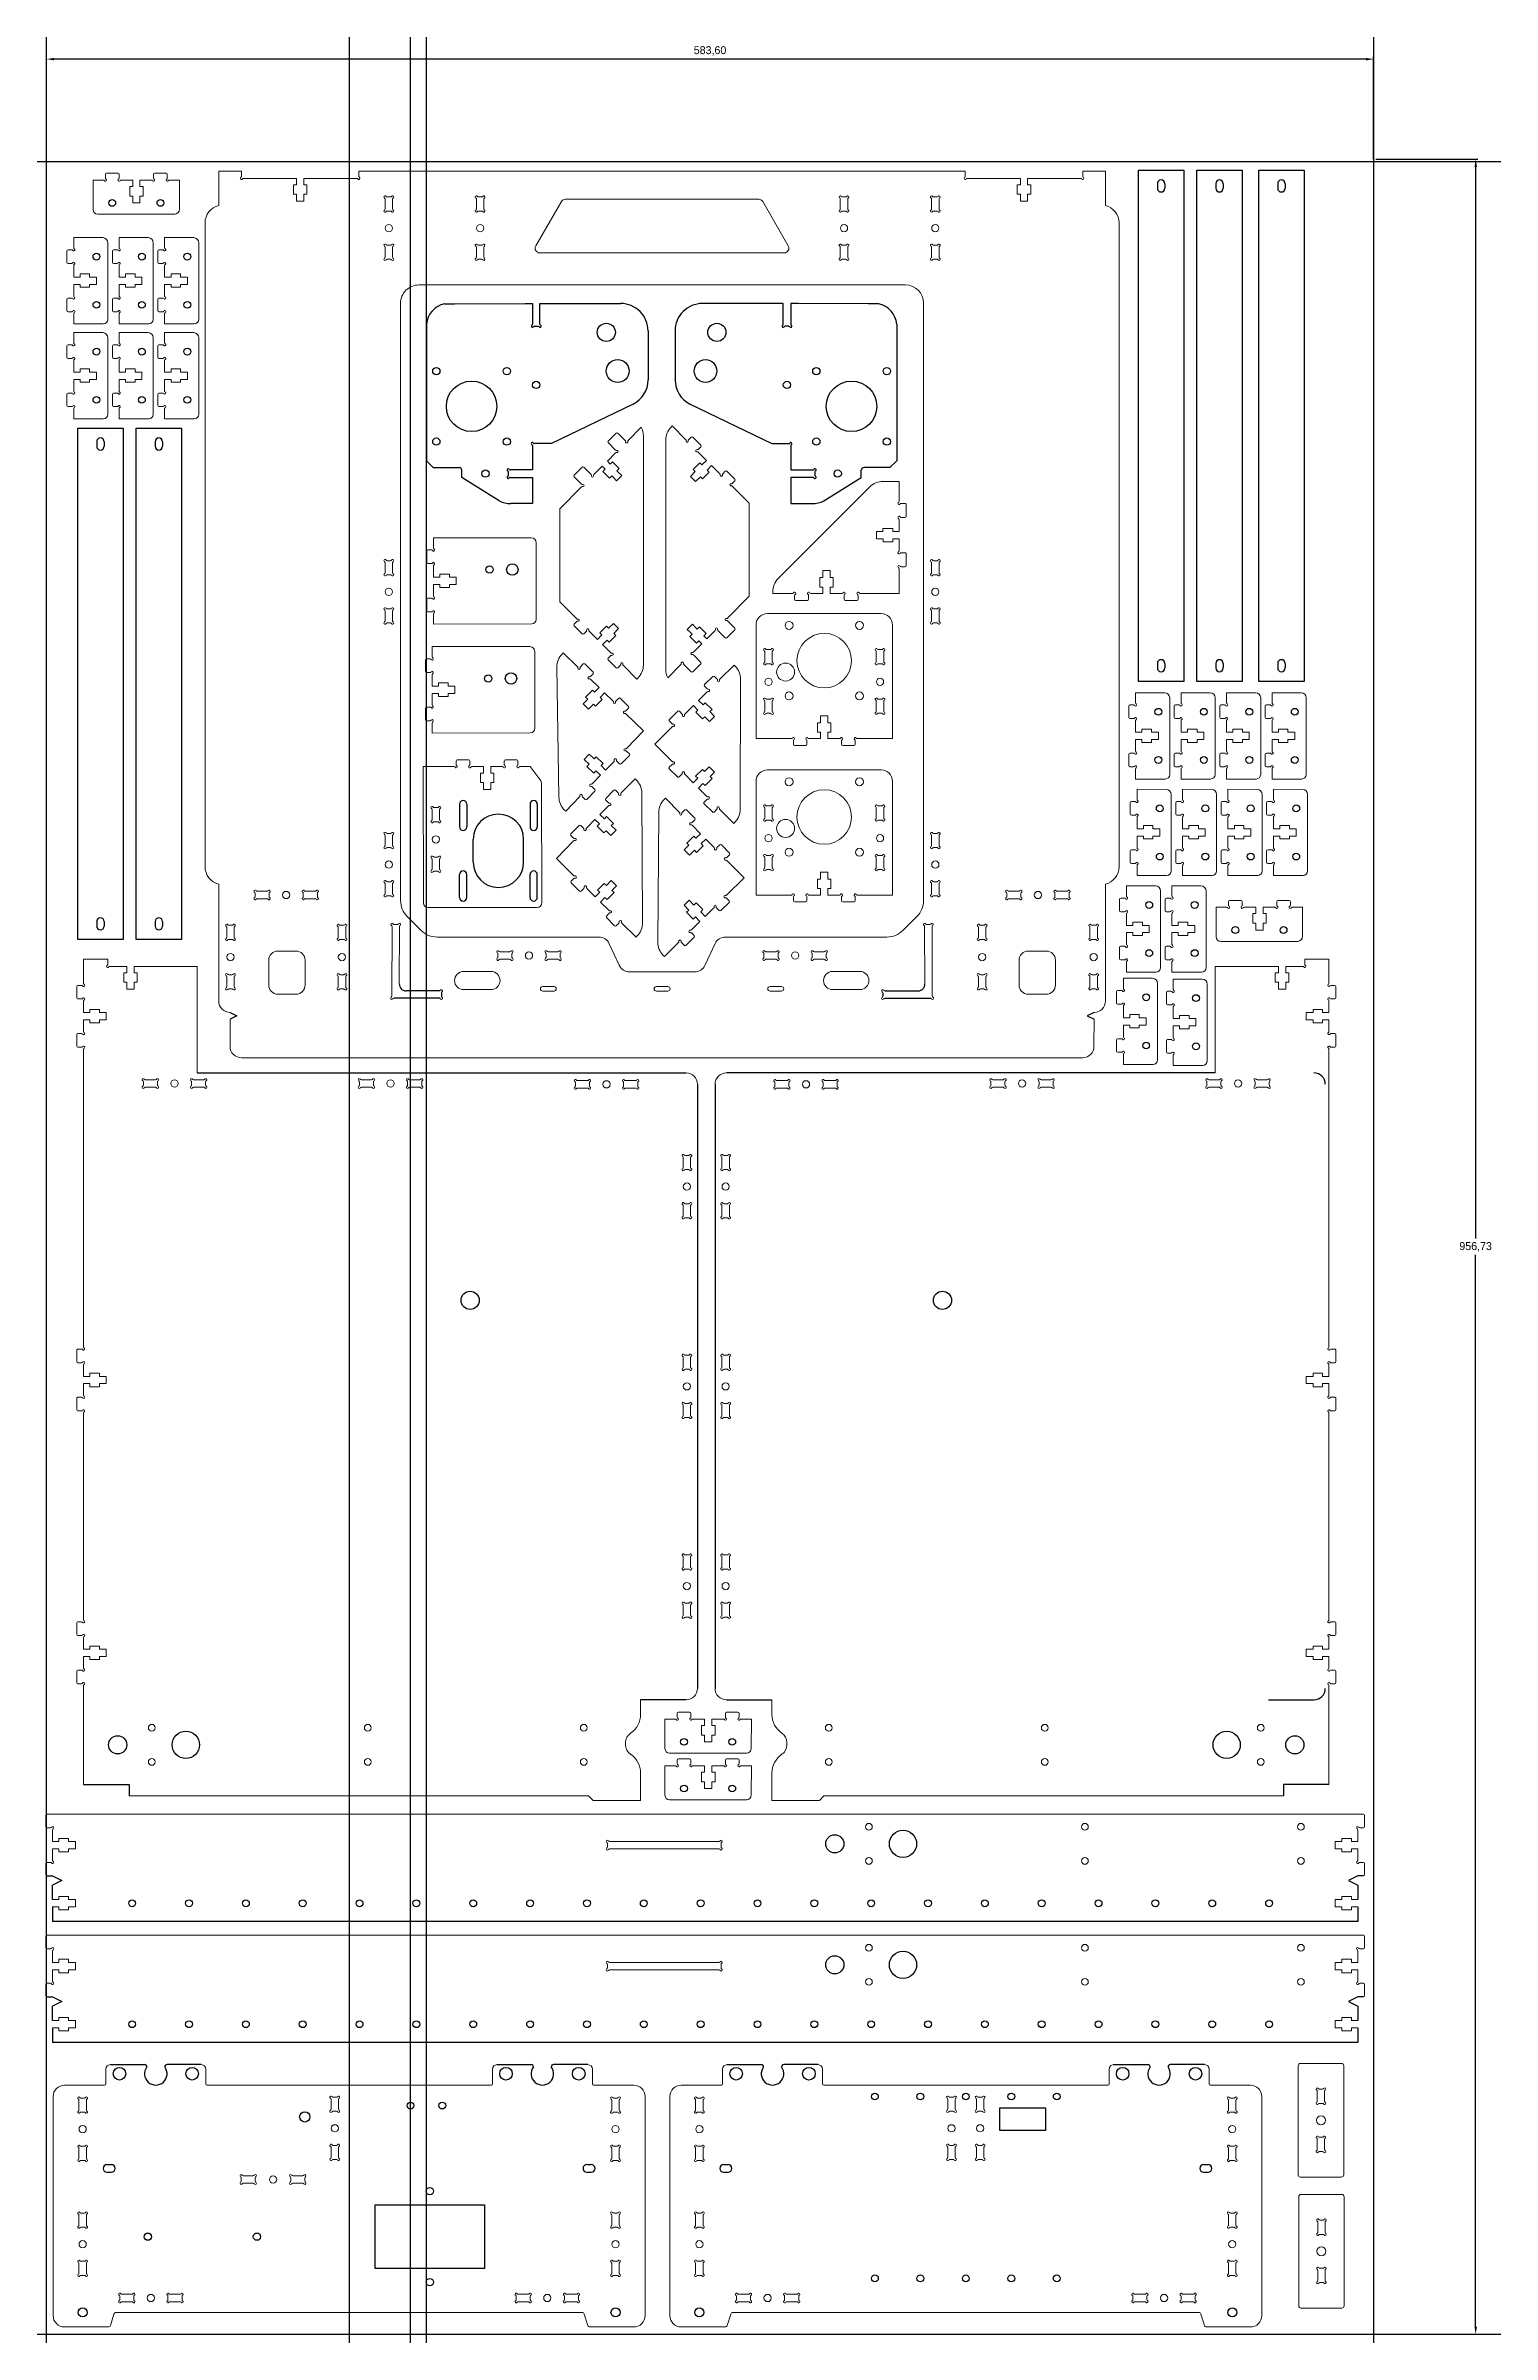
# Model space of a CAD drawing. Header units: millimetres. Extents: x 758 to 1394, y -402 to 605.
import ezdxf

# ---------------------------------------------------------------- set-up
doc = ezdxf.new("R2010")
doc.units = ezdxf.units.MM
doc.header["$PDSIZE"] = -1
doc.layers.add('Layer0', color=7, linetype='Continuous', true_color=0xffffff)
doc.layers.add('WHITE', color=7, linetype='Continuous', true_color=0xffffff)
doc.dimstyles.new('ISO-25', dxfattribs={"dimtxt": 2.5, "dimasz": 2.5, "dimexe": 1.25, "dimexo": 0.625, "dimtad": 1, "dimtxsty": 'Standard', "dimcen": 2.5, "dimadec": 0, "dimazin": 0, "dimtfac": 1, "dimtmove": 0, "dimatfit": 3, "dimfxl": 1, "dimarcsym": 0})

msp = doc.modelspace()

# ---------------------------------------------------------------- blocks, each defined once
blk = doc.blocks.new('*D18')
at = {"layer": 'Defpoints', "color": 0}
for p in [(758.3, 598.8), (758.3, 553.7), (1341.9, 553.7)]:
    blk.add_point(p, dxfattribs=at)
at = {"layer": 'Layer0', "color": 0, "lineweight": -2}
for p, q in [((758.3, 554.7), (758.3, 599.8)), ((1338.6, 598.8), (761.6, 598.8)), ((1341.9, 554.7), (1341.9, 599.8))]:
    blk.add_line(p, q, dxfattribs=at)
at = {"layer": 'Layer0', "color": 0}
for points in [[(761.6, 599.3), (761.6, 598.2), (758.3, 598.8)], [(1338.6, 598.2), (1338.6, 599.3), (1341.9, 598.8)]]:
    blk.add_solid(points, dxfattribs=at)
at = {"layer": 'Layer0', "color": 0, "lineweight": -2, "insert": (1050.1, 602.4), "char_height": 3.5, "attachment_point": 5}
blk.add_mtext('583,60', dxfattribs=at)
blk = doc.blocks.new('*D19')
at = {"layer": 'Defpoints', "color": 0}
for p in [(1341.9, 554.7), (1341.9, -402), (1386.8, -402)]:
    blk.add_point(p, dxfattribs=at)
at = {"layer": 'Layer0', "color": 0, "lineweight": -2}
for p, q in [((1342.9, 554.7), (1387.8, 554.7)), ((1386.8, 551.4), (1386.8, 79.9)), ((1386.8, -398.7), (1386.8, 72.8)), ((1342.9, -402), (1387.8, -402))]:
    blk.add_line(p, q, dxfattribs=at)
at = {"layer": 'Layer0', "color": 0}
for points in [[(1387.4, 551.4), (1386.3, 551.4), (1386.8, 554.7)], [(1386.3, -398.7), (1387.4, -398.7), (1386.8, -402)]]:
    blk.add_solid(points, dxfattribs=at)
at = {"layer": 'Layer0', "color": 0, "lineweight": -2, "insert": (1386.8, 76.3), "char_height": 3.5, "attachment_point": 5}
blk.add_mtext('956,73', dxfattribs=at)

# ---------------------------------------------------------------- dimensions: what is measured, and where the dimension line sits
at = {"layer": 'Layer0', "color": 2, "lineweight": -2}
dim = msp.add_linear_dim(base=(758.284, 598.794), p1=(1341.881, 553.692), p2=(758.284, 553.692), dimstyle='ISO-25', override={"dimtxt": 3.5, "dimasz": 3.302, "dimexe": 1, "dimexo": 1, "dimgap": 1.524, "dimtih": 1, "dimtoh": 1, "dimzin": 0, "dimadec": 2, "dimtzin": 0}, dxfattribs=at)
dim.commit()
dim.dimension.update_dxf_attribs({"geometry": '*D18', "text_midpoint": (1050.083, 602.36)})
dim = msp.add_linear_dim(base=(1386.808, -402.041), p1=(1341.881, 554.692), p2=(1341.881, -402.041), angle=90, dimstyle='ISO-25', override={"dimtxt": 3.5, "dimasz": 3.302, "dimexe": 1, "dimexo": 1, "dimgap": 1.524, "dimtih": 1, "dimtoh": 1, "dimzin": 0, "dimadec": 2, "dimtzin": 0}, dxfattribs=at)
dim.commit()
dim.dimension.update_dxf_attribs({"geometry": '*D19', "text_midpoint": (1386.808, 76.325)})

# ---------------------------------------------------------------- linework, layer by layer
at = {"color": 7, "linetype": 'Continuous', "lineweight": 15}
for p, q in [((783.311, 545.552), (778.777, 545.552)), ((778.777, 545.552), (778.801, 532.552)), ((784.177, 548.052), (784.177, 546.418)), ((789.677, 548.552), (784.677, 548.552)), ((790.177, 546.418), (790.177, 548.052)), ((796.177, 545.552), (791.043, 545.552)), ((796.177, 542.752), (796.177, 545.552)), ((799.377, 545.552), (799.377, 542.752)), ((804.511, 545.552), (799.377, 545.552)), ((805.377, 548.052), (805.377, 546.418)), ((810.877, 548.552), (805.877, 548.552)), ((811.377, 546.418), (811.377, 548.052)), ((816.777, 545.552), (812.243, 545.552)), ((816.742, 532.788), (816.777, 545.552)), ((833.998, 549.441), (833.998, 534.441)), ((843.998, 549.441), (833.998, 549.441)), ((843.998, 547.207), (843.998, 549.441)), ((868.223, 546.341), (844.864, 546.341)), ((868.223, 543.541), (868.223, 546.341)), ((871.423, 546.341), (871.423, 543.541)), ((894.782, 546.341), (871.423, 546.341)), ((895.648, 549.441), (895.648, 547.207)), ((1162.348, 549.441), (895.648, 549.441)), ((1162.348, 547.207), (1162.348, 549.441)), ((1186.573, 546.341), (1163.214, 546.341)), ((1186.573, 543.541), (1186.573, 546.341)), ((1189.773, 546.341), (1189.773, 543.541)), ((1213.132, 546.341), (1189.773, 546.341)), ((1213.998, 549.441), (1213.998, 547.207)), ((1223.998, 549.441), (1213.998, 549.441)), ((1223.998, 534.441), (1223.998, 549.441)), ((794.902, 542.752), (796.177, 542.752)), ((794.902, 538.552), (794.902, 542.752)), ((796.177, 538.552), (794.902, 538.552)), ((796.177, 535.552), (796.177, 538.552)), ((799.377, 535.552), (796.177, 535.552)), ((799.377, 542.752), (800.802, 542.752)), ((799.377, 538.552), (799.377, 535.552)), ((800.802, 538.552), (799.377, 538.552)), ((800.802, 542.752), (800.802, 538.552)), ((866.873, 543.541), (868.223, 543.541)), ((866.873, 539.341), (866.873, 543.541)), ((868.223, 539.341), (866.873, 539.341)), ((868.223, 536.341), (868.223, 539.341)), ((871.423, 536.341), (868.223, 536.341)), ((871.423, 543.541), (872.773, 543.541)), ((871.423, 539.341), (871.423, 536.341)), ((872.773, 539.341), (871.423, 539.341)), ((872.773, 543.541), (872.773, 539.341)), ((907.174, 532.807), (907.174, 537.275)), ((908.04, 538.141), (909.607, 538.141)), ((910.473, 537.275), (910.473, 532.807)), ((947.323, 537.275), (947.323, 532.807)), ((949.757, 538.141), (948.19, 538.141)), ((950.623, 532.807), (950.623, 537.275)), ((973.463, 516.596), (984.736, 536.121)), ((1071.498, 537.134), (986.49, 537.134)), ((1073.252, 536.121), (1084.525, 516.596)), ((1107.374, 532.807), (1107.374, 537.275)), ((1108.24, 538.141), (1109.807, 538.141)), ((1110.673, 537.275), (1110.673, 532.807)), ((1147.524, 532.807), (1147.524, 537.275)), ((1148.39, 538.141), (1149.957, 538.141)), ((1150.823, 537.275), (1150.823, 532.807)), ((1185.223, 543.541), (1186.573, 543.541)), ((1185.223, 539.341), (1185.223, 543.541)), ((1186.573, 539.341), (1185.223, 539.341)), ((1186.573, 536.341), (1186.573, 539.341)), ((1189.773, 536.341), (1186.573, 536.341)), ((1189.773, 543.541), (1191.123, 543.541)), ((1189.773, 539.341), (1189.773, 536.341)), ((1191.123, 539.341), (1189.773, 539.341)), ((1191.123, 543.541), (1191.123, 539.341)), ((780.801, 530.552), (814.753, 530.552)), ((827.998, 526.695), (827.998, 243.537)), ((909.607, 531.941), (908.04, 531.941)), ((948.19, 531.941), (949.757, 531.941)), ((1109.807, 531.941), (1108.24, 531.941)), ((1149.957, 531.941), (1148.39, 531.941)), ((1229.998, 243.537), (1229.998, 526.695)), ((767.241, 514.386), (767.241, 509.386)), ((769.375, 514.886), (767.741, 514.886)), ((770.241, 520.286), (770.241, 515.752)), ((783.005, 520.251), (770.241, 520.286)), ((785.241, 484.31), (785.241, 518.262)), ((787.241, 514.386), (787.241, 509.386)), ((789.375, 514.886), (787.741, 514.886)), ((790.241, 520.286), (790.241, 515.752)), ((803.005, 520.251), (790.241, 520.286)), ((805.241, 484.31), (805.241, 518.262)), ((807.241, 514.386), (807.241, 509.386)), ((809.375, 514.886), (807.741, 514.886)), ((810.241, 520.286), (810.241, 515.752)), ((823.005, 520.251), (810.241, 520.286)), ((825.241, 484.31), (825.241, 518.262)), ((907.174, 511.607), (907.174, 516.075)), ((908.04, 516.941), (909.607, 516.941)), ((910.473, 516.075), (910.473, 511.607)), ((947.323, 516.075), (947.323, 511.607)), ((949.757, 516.941), (948.19, 516.941)), ((950.623, 511.607), (950.623, 516.075)), ((1082.772, 513.558), (975.217, 513.558)), ((1107.374, 511.607), (1107.374, 516.075)), ((1108.24, 516.941), (1109.807, 516.941)), ((1110.673, 516.075), (1110.673, 511.607)), ((1147.524, 511.607), (1147.524, 516.075)), ((1148.39, 516.941), (1149.957, 516.941)), ((1150.823, 516.075), (1150.823, 511.607)), ((767.741, 508.886), (769.375, 508.886)), ((770.241, 508.02), (770.241, 502.886)), ((773.041, 504.311), (777.241, 504.311)), ((773.041, 502.886), (773.041, 504.311)), ((777.241, 504.311), (777.241, 502.886)), ((787.741, 508.886), (789.375, 508.886)), ((790.241, 508.02), (790.241, 502.886)), ((793.041, 504.311), (797.241, 504.311)), ((793.041, 502.886), (793.041, 504.311)), ((797.241, 504.311), (797.241, 502.886)), ((807.741, 508.886), (809.375, 508.886)), ((810.241, 508.02), (810.241, 502.886)), ((813.041, 504.311), (817.241, 504.311)), ((813.041, 502.886), (813.041, 504.311)), ((817.241, 504.311), (817.241, 502.886)), ((909.607, 510.741), (908.04, 510.741)), ((948.19, 510.741), (949.757, 510.741)), ((1109.807, 510.741), (1108.24, 510.741)), ((1149.957, 510.741), (1148.39, 510.741)), ((769.375, 493.686), (767.741, 493.686)), ((770.241, 502.886), (773.041, 502.886)), ((770.241, 499.686), (770.241, 494.552)), ((773.041, 499.686), (770.241, 499.686)), ((773.041, 498.411), (773.041, 499.686)), ((777.241, 498.411), (773.041, 498.411)), ((777.241, 502.886), (780.241, 502.886)), ((777.241, 499.686), (777.241, 498.411)), ((780.241, 499.686), (777.241, 499.686)), ((780.241, 502.886), (780.241, 499.686)), ((789.375, 493.686), (787.741, 493.686)), ((790.241, 502.886), (793.041, 502.886)), ((790.241, 499.686), (790.241, 494.552)), ((793.041, 499.686), (790.241, 499.686)), ((793.041, 498.411), (793.041, 499.686)), ((797.241, 498.411), (793.041, 498.411)), ((797.241, 502.886), (800.241, 502.886)), ((797.241, 499.686), (797.241, 498.411)), ((800.241, 499.686), (797.241, 499.686)), ((800.241, 502.886), (800.241, 499.686)), ((809.375, 493.686), (807.741, 493.686)), ((810.241, 502.886), (813.041, 502.886)), ((810.241, 499.686), (810.241, 494.552)), ((813.041, 499.686), (810.241, 499.686)), ((813.041, 498.411), (813.041, 499.686)), ((817.241, 498.411), (813.041, 498.411)), ((817.241, 502.886), (820.241, 502.886)), ((817.241, 499.686), (817.241, 498.411)), ((820.241, 499.686), (817.241, 499.686)), ((820.241, 502.886), (820.241, 499.686)), ((1135.998, 499.441), (921.998, 499.441)), ((767.241, 493.186), (767.241, 488.186)), ((767.741, 487.686), (769.375, 487.686)), ((770.241, 486.82), (770.241, 482.286)), ((787.241, 493.186), (787.241, 488.186)), ((787.741, 487.686), (789.375, 487.686)), ((790.241, 486.82), (790.241, 482.286)), ((807.241, 493.186), (807.241, 488.186)), ((807.741, 487.686), (809.375, 487.686)), ((810.241, 486.82), (810.241, 482.286)), ((913.998, 491.441), (913.998, 228.693)), ((1143.998, 228.693), (1143.998, 491.441)), ((770.241, 482.286), (783.241, 482.31)), ((770.241, 478.508), (770.241, 473.974)), ((783.005, 478.473), (770.241, 478.508)), ((785.241, 442.532), (785.241, 476.483)), ((790.241, 482.286), (803.241, 482.31)), ((790.241, 478.508), (790.241, 473.974)), ((803.005, 478.473), (790.241, 478.508)), ((805.241, 442.532), (805.241, 476.483)), ((810.241, 482.286), (823.241, 482.31)), ((810.241, 478.508), (810.241, 473.974)), ((823.005, 478.473), (810.241, 478.508)), ((825.241, 442.532), (825.241, 476.483)), ((767.241, 472.608), (767.241, 467.608)), ((769.375, 473.108), (767.741, 473.108)), ((767.741, 467.108), (769.375, 467.108)), ((770.241, 466.242), (770.241, 461.108)), ((787.241, 472.608), (787.241, 467.608)), ((789.375, 473.108), (787.741, 473.108)), ((787.741, 467.108), (789.375, 467.108)), ((790.241, 466.242), (790.241, 461.108)), ((807.241, 472.608), (807.241, 467.608)), ((809.375, 473.108), (807.741, 473.108)), ((807.741, 467.108), (809.375, 467.108)), ((810.241, 466.242), (810.241, 461.108)), ((770.241, 461.108), (773.041, 461.108)), ((770.241, 457.908), (770.241, 452.774)), ((773.041, 457.908), (770.241, 457.908)), ((773.041, 462.533), (777.241, 462.533)), ((773.041, 461.108), (773.041, 462.533)), ((773.041, 456.633), (773.041, 457.908)), ((777.241, 456.633), (773.041, 456.633)), ((777.241, 462.533), (777.241, 461.108)), ((777.241, 461.108), (780.241, 461.108)), ((777.241, 457.908), (777.241, 456.633)), ((780.241, 457.908), (777.241, 457.908)), ((780.241, 461.108), (780.241, 457.908)), ((790.241, 461.108), (793.041, 461.108)), ((790.241, 457.908), (790.241, 452.774)), ((793.041, 457.908), (790.241, 457.908)), ((793.041, 462.533), (797.241, 462.533)), ((793.041, 461.108), (793.041, 462.533)), ((793.041, 456.633), (793.041, 457.908)), ((797.241, 456.633), (793.041, 456.633)), ((797.241, 462.533), (797.241, 461.108)), ((797.241, 461.108), (800.241, 461.108)), ((797.241, 457.908), (797.241, 456.633)), ((800.241, 457.908), (797.241, 457.908)), ((800.241, 461.108), (800.241, 457.908)), ((810.241, 461.108), (813.041, 461.108)), ((810.241, 457.908), (810.241, 452.774)), ((813.041, 457.908), (810.241, 457.908)), ((813.041, 462.533), (817.241, 462.533)), ((813.041, 461.108), (813.041, 462.533)), ((813.041, 456.633), (813.041, 457.908)), ((817.241, 456.633), (813.041, 456.633)), ((817.241, 462.533), (817.241, 461.108)), ((817.241, 461.108), (820.241, 461.108)), ((817.241, 457.908), (817.241, 456.633)), ((820.241, 457.908), (817.241, 457.908)), ((820.241, 461.108), (820.241, 457.908)), ((767.241, 451.408), (767.241, 446.408)), ((769.375, 451.908), (767.741, 451.908)), ((767.741, 445.908), (769.375, 445.908)), ((770.241, 445.042), (770.241, 440.508)), ((787.241, 451.408), (787.241, 446.408)), ((789.375, 451.908), (787.741, 451.908)), ((787.741, 445.908), (789.375, 445.908)), ((790.241, 445.042), (790.241, 440.508)), ((807.241, 451.408), (807.241, 446.408)), ((809.375, 451.908), (807.741, 451.908)), ((807.741, 445.908), (809.375, 445.908)), ((810.241, 445.042), (810.241, 440.508)), ((770.241, 440.508), (783.241, 440.532)), ((790.241, 440.508), (803.241, 440.532)), ((810.241, 440.508), (823.241, 440.532)), ((1008.824, 434.313), (1005.287, 430.778)), ((1012.807, 431.035), (1009.531, 434.313)), ((1014.031, 431.034), (1019.826, 436.825)), ((1020.774, 332.23), (1020.774, 433.046)), ((1033.416, 437.404), (1032.93, 436.919)), ((1039.448, 431.368), (1033.416, 437.404)), ((1004.931, 421.94), (1008.562, 425.569)), ((1005.287, 430.071), (1008.563, 426.793)), ((1030.585, 431.263), (1030.585, 330.447)), ((1041.829, 432.522), (1040.673, 431.367)), ((1046.07, 428.985), (1042.536, 432.522)), ((1044.914, 427.123), (1046.07, 428.278)), ((1048.543, 422.267), (1044.914, 425.899)), ((993.827, 419.327), (990.29, 415.793)), ((990.29, 415.086), (993.566, 411.807)), ((997.81, 416.049), (994.534, 419.327)), ((999.035, 416.048), (1002.667, 419.678)), ((1002.667, 419.678), (1003.939, 418.404)), ((1003.939, 418.404), (1002.985, 417.45)), ((1005.953, 414.479), (1002.985, 417.45)), ((1006.203, 420.666), (1004.931, 421.94)), ((1005.953, 414.479), (1006.908, 415.434)), ((1007.158, 421.621), (1006.203, 420.666)), ((1007.615, 414.726), (1006.908, 415.434)), ((1010.126, 418.649), (1007.158, 421.621)), ((1007.615, 414.726), (1009.029, 413.312)), ((1009.029, 413.312), (1011.292, 415.574)), ((1009.172, 417.696), (1010.126, 418.649)), ((1009.172, 417.696), (1009.879, 416.988)), ((1011.292, 415.574), (1009.879, 416.988)), ((1041.469, 415.198), (1043.591, 417.319)), ((1043.731, 412.935), (1041.469, 415.198)), ((1042.637, 418.274), (1045.608, 421.243)), ((1043.591, 417.319), (1042.637, 418.274)), ((1045.853, 415.055), (1043.731, 412.935)), ((1045.608, 421.243), (1046.562, 420.288)), ((1046.807, 414.101), (1045.853, 415.055)), ((1046.562, 420.288), (1048.543, 422.267)), ((1049.778, 417.069), (1046.807, 414.101)), ((1050.805, 420.004), (1048.824, 418.024)), ((1048.824, 418.024), (1049.778, 417.069)), ((1054.434, 416.372), (1050.805, 420.004)), ((1056.814, 417.527), (1055.658, 416.372)), ((1061.056, 413.99), (1057.521, 417.526)), ((1059.9, 412.128), (1061.055, 413.283)), ((1133.264, 413.01), (1126.212, 413.01)), ((1133.264, 404.254), (1133.264, 413.01)), ((984.004, 401.027), (993.566, 410.583)), ((1067.062, 403.735), (1059.899, 410.903)), ((1067.355, 362.466), (1067.355, 403.052)), ((1120.408, 410.606), (1080.068, 370.267)), ((1135.83, 403.365), (1134.153, 403.365)), ((1136.343, 397.722), (1136.343, 402.852)), ((984.004, 401.027), (984.004, 360.441)), ((1133.264, 391.052), (1133.264, 396.32)), ((1134.153, 397.209), (1135.83, 397.209)), ((927.623, 382.846), (925.989, 382.846)), ((928.489, 388.246), (928.489, 383.712)), ((971.418, 388.246), (928.489, 388.246)), ((973.654, 352.305), (973.654, 386.257)), ((1123.264, 391.052), (1126.082, 391.052)), ((1123.264, 387.769), (1123.264, 391.052)), ((1126.264, 387.769), (1123.264, 387.769)), ((1126.082, 392.36), (1130.464, 392.36)), ((1126.082, 391.052), (1126.082, 392.36)), ((1126.264, 386.46), (1126.264, 387.769)), ((1130.464, 386.46), (1126.264, 386.46)), ((1130.464, 392.36), (1130.464, 391.052)), ((1130.464, 391.052), (1133.264, 391.052)), ((1130.464, 387.769), (1130.464, 386.46)), ((1133.264, 387.769), (1130.464, 387.769)), ((1133.264, 382.501), (1133.264, 387.769)), ((907.174, 372.807), (907.174, 377.275)), ((908.04, 378.141), (909.607, 378.141)), ((910.473, 377.275), (910.473, 372.807)), ((925.489, 382.346), (925.489, 377.346)), ((925.989, 376.846), (927.623, 376.846)), ((928.489, 375.98), (928.489, 370.846)), ((1099.664, 373.758), (1102.864, 373.758)), ((1099.664, 370.758), (1099.664, 373.758)), ((1102.864, 373.758), (1102.864, 370.758)), ((1133.264, 363.758), (1133.264, 374.567)), ((1135.83, 381.612), (1134.153, 381.612)), ((1134.153, 375.456), (1135.83, 375.456)), ((1136.343, 375.969), (1136.343, 381.099)), ((1147.524, 372.807), (1147.524, 377.275)), ((1148.39, 378.141), (1149.957, 378.141)), ((1150.823, 377.275), (1150.823, 372.807)), ((909.607, 371.941), (908.04, 371.941)), ((928.489, 370.846), (931.289, 370.846)), ((928.489, 367.646), (928.489, 362.512)), ((931.289, 367.646), (928.489, 367.646)), ((931.289, 372.271), (935.489, 372.271)), ((931.289, 370.846), (931.289, 372.271)), ((931.289, 366.371), (931.289, 367.646)), ((935.489, 366.371), (931.289, 366.371)), ((935.489, 372.271), (935.489, 370.846)), ((935.489, 370.846), (938.489, 370.846)), ((935.489, 367.646), (935.489, 366.371)), ((938.489, 367.646), (935.489, 367.646)), ((938.489, 370.846), (938.489, 367.646)), ((1067.355, 362.466), (1057.793, 352.91)), ((1077.664, 364.462), (1077.664, 363.758)), ((1077.664, 363.758), (1086.421, 363.758)), ((1087.309, 362.87), (1087.309, 361.193)), ((1093.466, 361.193), (1093.466, 362.87)), ((1094.355, 363.758), (1099.664, 363.758)), ((1098.314, 370.758), (1099.664, 370.758)), ((1098.314, 366.558), (1098.314, 370.758)), ((1099.664, 366.558), (1098.314, 366.558)), ((1099.664, 363.758), (1099.664, 366.558)), ((1102.864, 370.758), (1104.214, 370.758)), ((1102.864, 366.558), (1102.864, 363.758)), ((1104.214, 366.558), (1102.864, 366.558)), ((1102.864, 363.758), (1108.174, 363.758)), ((1104.214, 370.758), (1104.214, 366.558)), ((1109.062, 362.87), (1109.062, 361.193)), ((1115.219, 361.193), (1115.219, 362.87)), ((1116.108, 363.758), (1133.264, 363.758)), ((1149.957, 371.941), (1148.39, 371.941)), ((907.174, 351.607), (907.174, 356.075)), ((908.04, 356.941), (909.607, 356.941)), ((910.473, 356.075), (910.473, 351.607)), ((925.489, 361.146), (925.489, 356.146)), ((927.623, 361.646), (925.989, 361.646)), ((925.989, 355.646), (927.623, 355.646)), ((928.489, 354.78), (928.489, 350.246)), ((984.296, 359.758), (991.459, 352.59)), ((1125.335, 354.86), (1075.335, 354.86)), ((1087.822, 360.68), (1092.953, 360.68)), ((1109.576, 360.68), (1114.706, 360.68)), ((1147.524, 351.607), (1147.524, 356.075)), ((1148.39, 356.941), (1149.957, 356.941)), ((1150.823, 356.075), (1150.823, 351.607)), ((909.607, 350.741), (908.04, 350.741)), ((928.489, 350.246), (971.654, 350.305)), ((991.459, 351.365), (990.303, 350.21)), ((990.303, 349.503), (993.837, 345.966)), ((994.544, 345.966), (995.7, 347.121)), ((996.925, 347.121), (1000.554, 343.489)), ((1000.554, 343.489), (1002.535, 345.468)), ((1001.58, 346.423), (1004.551, 349.392)), ((1002.535, 345.468), (1001.58, 346.423)), ((1004.797, 343.205), (1002.816, 341.226)), ((1004.551, 349.392), (1005.505, 348.437)), ((1005.751, 342.25), (1004.797, 343.205)), ((1005.505, 348.437), (1007.627, 350.558)), ((1008.722, 345.219), (1005.751, 342.25)), ((1007.627, 350.558), (1009.889, 348.294)), ((1009.889, 348.294), (1007.767, 346.174)), ((1007.767, 346.174), (1008.722, 345.219)), ((1042.33, 350.181), (1040.066, 347.919)), ((1040.066, 347.919), (1041.48, 346.504)), ((1042.187, 345.797), (1041.232, 344.843)), ((1041.232, 344.843), (1044.2, 341.871)), ((1042.187, 345.797), (1041.48, 346.504)), ((1043.743, 348.766), (1042.33, 350.181)), ((1043.743, 348.766), (1044.45, 348.059)), ((1044.2, 341.871), (1045.156, 342.826)), ((1045.405, 349.013), (1044.45, 348.059)), ((1045.156, 342.826), (1046.428, 341.553)), ((1045.405, 349.013), (1048.374, 346.042)), ((1047.419, 345.088), (1048.374, 346.042)), ((1048.692, 343.815), (1047.419, 345.088)), ((1052.323, 347.444), (1048.692, 343.815)), ((1053.548, 347.444), (1056.824, 344.166)), ((1057.532, 344.165), (1061.068, 347.7)), ((1061.068, 348.407), (1057.792, 351.685)), ((1070.335, 349.86), (1070.335, 299.86)), ((1130.335, 299.86), (1130.335, 349.86)), ((1149.957, 350.741), (1148.39, 350.741)), ((924.9, 334.439), (924.9, 329.439)), ((927.034, 334.939), (925.4, 334.939)), ((927.9, 340.339), (927.9, 335.805)), ((970.829, 340.339), (927.9, 340.339)), ((973.065, 304.398), (973.065, 338.35)), ((985.524, 337.594), (985.034, 337.088)), ((991.814, 331.501), (985.524, 337.594)), ((994.237, 332.726), (993.07, 331.521)), ((998.647, 329.168), (994.962, 332.737)), ((1002.816, 341.226), (1006.445, 337.594)), ((1006.445, 336.369), (1005.289, 335.214)), ((1005.289, 334.507), (1008.823, 330.97)), ((1037.327, 332.458), (1031.533, 326.668)), ((1038.552, 332.458), (1041.828, 329.18)), ((1042.535, 329.18), (1046.071, 332.714)), ((1046.072, 333.421), (1042.796, 336.699)), ((1046.428, 341.553), (1042.797, 337.924)), ((1060.67, 332.215), (1054.463, 326.038)), ((1061.167, 331.716), (1060.67, 332.215)), ((1074.165, 338.153), (1074.165, 333.685)), ((1076.599, 339.019), (1075.031, 339.019)), ((1075.031, 332.819), (1076.599, 332.819)), ((1077.465, 333.685), (1077.465, 338.153)), ((1123.205, 338.153), (1123.205, 333.685)), ((1125.639, 339.019), (1124.071, 339.019)), ((1124.071, 332.819), (1125.639, 332.819)), ((1126.505, 333.685), (1126.505, 338.153)), ((925.4, 328.939), (927.034, 328.939)), ((927.9, 328.073), (927.9, 322.939)), ((927.9, 322.939), (930.7, 322.939)), ((930.7, 324.364), (934.9, 324.364)), ((930.7, 322.939), (930.7, 324.364)), ((934.9, 324.364), (934.9, 322.939)), ((934.9, 322.939), (937.9, 322.939)), ((937.9, 322.939), (937.9, 319.739)), ((982.722, 331.246), (983.633, 274.205)), ((997.492, 327.238), (998.659, 328.442)), ((1001.296, 322.317), (997.512, 325.982)), ((999.348, 320.305), (1001.296, 322.317)), ((1009.53, 330.97), (1010.686, 332.125)), ((1011.911, 332.125), (1017.943, 326.088)), ((1017.943, 326.088), (1018.428, 326.573)), ((1047.659, 322.888), (1048.842, 321.699)), ((1051.298, 327.232), (1047.661, 323.613)), ((1053.206, 326.042), (1052.023, 327.23)), ((1063.413, 268.857), (1063.556, 325.905)), ((924.9, 313.239), (924.9, 308.239)), ((927.034, 313.739), (925.4, 313.739)), ((927.9, 319.739), (927.9, 314.605)), ((930.7, 319.739), (927.9, 319.739)), ((930.7, 318.464), (930.7, 319.739)), ((934.9, 318.464), (930.7, 318.464)), ((934.9, 319.739), (934.9, 318.464)), ((937.9, 319.739), (934.9, 319.739)), ((994.339, 315.134), (996.299, 317.157)), ((996.698, 312.849), (994.339, 315.134)), ((995.359, 318.067), (998.409, 321.215)), ((996.299, 317.157), (995.359, 318.067)), ((998.785, 315.004), (996.698, 312.849)), ((998.409, 321.215), (999.348, 320.305)), ((999.725, 314.094), (998.785, 315.004)), ((1002.647, 317.111), (999.725, 314.094)), ((1003.655, 320.032), (1001.707, 318.021)), ((1001.707, 318.021), (1002.647, 317.111)), ((1007.439, 316.367), (1003.655, 320.032)), ((1009.862, 317.591), (1008.695, 316.387)), ((1014.273, 314.034), (1010.587, 317.603)), ((1013.118, 312.104), (1014.284, 313.308)), ((1042.806, 314.44), (1039.042, 310.695)), ((1044.781, 312.456), (1042.806, 314.44)), ((1043.824, 311.503), (1044.781, 312.456)), ((1048.839, 320.443), (1045.075, 316.697)), ((1045.075, 316.697), (1047.05, 314.713)), ((1047.05, 314.713), (1048.007, 315.665)), ((1048.007, 315.665), (1050.969, 312.688)), ((1050.969, 312.688), (1050.012, 311.735)), ((1074.165, 316.357), (1074.165, 311.889)), ((1076.599, 317.223), (1075.031, 317.223)), ((1077.465, 311.889), (1077.465, 316.357)), ((1123.205, 316.357), (1123.205, 311.889)), ((1125.639, 317.223), (1124.071, 317.223)), ((1126.505, 311.889), (1126.505, 316.357)), ((1234.268, 314.174), (1234.268, 309.174)), ((1236.402, 314.674), (1234.768, 314.674)), ((1237.268, 320.074), (1237.268, 315.54)), ((1250.032, 320.039), (1237.268, 320.074)), ((1252.268, 284.098), (1252.268, 318.049)), ((1254.268, 314.174), (1254.268, 309.174)), ((1256.402, 314.674), (1254.768, 314.674)), ((1257.268, 320.074), (1257.268, 315.54)), ((1270.032, 320.039), (1257.268, 320.074)), ((1272.268, 284.098), (1272.268, 318.049)), ((1274.268, 314.174), (1274.268, 309.174)), ((1276.402, 314.674), (1274.768, 314.674)), ((1277.268, 320.074), (1277.268, 315.54)), ((1290.032, 320.039), (1277.268, 320.074)), ((1292.268, 284.098), (1292.268, 318.049)), ((1294.268, 314.174), (1294.268, 309.174)), ((1296.402, 314.674), (1294.768, 314.674)), ((1297.268, 320.074), (1297.268, 315.54)), ((1310.032, 320.039), (1297.268, 320.074)), ((1312.268, 284.098), (1312.268, 318.049)), ((925.4, 307.739), (927.034, 307.739)), ((927.9, 306.873), (927.9, 302.339)), ((927.9, 302.339), (971.065, 302.398)), ((1020.902, 303.327), (1013.138, 310.847)), ((1013.382, 295.563), (1020.902, 303.327)), ((1033.418, 305.099), (1025.756, 297.476)), ((1032.239, 307.545), (1033.421, 306.356)), ((1035.878, 311.889), (1032.241, 308.27)), ((1037.786, 310.698), (1036.603, 311.887)), ((1046.787, 308.526), (1043.824, 311.503)), ((1047.744, 309.478), (1046.787, 308.526)), ((1049.86, 307.352), (1047.744, 309.478)), ((1052.128, 309.609), (1049.86, 307.352)), ((1050.012, 311.735), (1052.128, 309.609)), ((1075.031, 311.023), (1076.599, 311.023)), ((1097.385, 306.86), (1098.735, 306.86)), ((1097.385, 302.66), (1097.385, 306.86)), ((1098.735, 302.66), (1097.385, 302.66)), ((1098.735, 309.86), (1101.935, 309.86)), ((1098.735, 306.86), (1098.735, 309.86)), ((1098.735, 299.86), (1098.735, 302.66)), ((1101.935, 309.86), (1101.935, 306.86)), ((1101.935, 306.86), (1103.285, 306.86)), ((1101.935, 302.66), (1101.935, 299.86)), ((1103.285, 302.66), (1101.935, 302.66)), ((1103.285, 306.86), (1103.285, 302.66)), ((1124.071, 311.023), (1125.639, 311.023)), ((1234.768, 308.674), (1236.402, 308.674)), ((1237.268, 307.808), (1237.268, 302.674)), ((1237.268, 302.674), (1240.068, 302.674)), ((1240.068, 304.099), (1244.268, 304.099)), ((1240.068, 302.674), (1240.068, 304.099)), ((1244.268, 304.099), (1244.268, 302.674)), ((1244.268, 302.674), (1247.268, 302.674)), ((1247.268, 302.674), (1247.268, 299.474)), ((1254.768, 308.674), (1256.402, 308.674)), ((1257.268, 307.808), (1257.268, 302.674)), ((1257.268, 302.674), (1260.068, 302.674)), ((1260.068, 304.099), (1264.268, 304.099)), ((1260.068, 302.674), (1260.068, 304.099)), ((1264.268, 304.099), (1264.268, 302.674)), ((1264.268, 302.674), (1267.268, 302.674)), ((1267.268, 302.674), (1267.268, 299.474)), ((1274.768, 308.674), (1276.402, 308.674)), ((1277.268, 307.808), (1277.268, 302.674)), ((1277.268, 302.674), (1280.068, 302.674)), ((1280.068, 304.099), (1284.268, 304.099)), ((1280.068, 302.674), (1280.068, 304.099)), ((1284.268, 304.099), (1284.268, 302.674)), ((1284.268, 302.674), (1287.268, 302.674)), ((1287.268, 302.674), (1287.268, 299.474)), ((1294.768, 308.674), (1296.402, 308.674)), ((1297.268, 307.808), (1297.268, 302.674)), ((1297.268, 302.674), (1300.068, 302.674)), ((1300.068, 304.099), (1304.268, 304.099)), ((1300.068, 302.674), (1300.068, 304.099)), ((1304.268, 304.099), (1304.268, 302.674)), ((1304.268, 302.674), (1307.268, 302.674)), ((1307.268, 302.674), (1307.268, 299.474)), ((994.758, 290.709), (996.985, 293.008)), ((996.985, 293.008), (999.14, 290.921)), ((1011.048, 288.73), (1014.618, 292.415)), ((1014.606, 293.14), (1013.402, 294.307)), ((1025.756, 297.476), (1033.38, 289.814)), ((1070.335, 299.86), (1085.869, 299.86)), ((1086.735, 298.994), (1086.735, 297.36)), ((1087.235, 296.86), (1092.235, 296.86)), ((1092.735, 297.36), (1092.735, 298.994)), ((1093.601, 299.86), (1098.735, 299.86)), ((1101.935, 299.86), (1107.069, 299.86)), ((1107.935, 298.994), (1107.935, 297.36)), ((1108.435, 296.86), (1113.435, 296.86)), ((1113.935, 297.36), (1113.935, 298.994)), ((1114.801, 299.86), (1130.335, 299.86)), ((1234.268, 292.974), (1234.268, 287.974)), ((1236.402, 293.474), (1234.768, 293.474)), ((1237.268, 299.474), (1237.268, 294.34)), ((1240.068, 299.474), (1237.268, 299.474)), ((1240.068, 298.199), (1240.068, 299.474)), ((1244.268, 298.199), (1240.068, 298.199)), ((1244.268, 299.474), (1244.268, 298.199)), ((1247.268, 299.474), (1244.268, 299.474)), ((1254.268, 292.974), (1254.268, 287.974)), ((1256.402, 293.474), (1254.768, 293.474)), ((1257.268, 299.474), (1257.268, 294.34)), ((1260.068, 299.474), (1257.268, 299.474)), ((1260.068, 298.199), (1260.068, 299.474)), ((1264.268, 298.199), (1260.068, 298.199)), ((1264.268, 299.474), (1264.268, 298.199)), ((1267.268, 299.474), (1264.268, 299.474)), ((1274.268, 292.974), (1274.268, 287.974)), ((1276.402, 293.474), (1274.768, 293.474)), ((1277.268, 299.474), (1277.268, 294.34)), ((1280.068, 299.474), (1277.268, 299.474)), ((1280.068, 298.199), (1280.068, 299.474)), ((1284.268, 298.199), (1280.068, 298.199)), ((1284.268, 299.474), (1284.268, 298.199)), ((1287.268, 299.474), (1284.268, 299.474)), ((1294.268, 292.974), (1294.268, 287.974)), ((1296.402, 293.474), (1294.768, 293.474)), ((1297.268, 299.474), (1297.268, 294.34)), ((1300.068, 299.474), (1297.268, 299.474)), ((1300.068, 298.199), (1300.068, 299.474)), ((1304.268, 298.199), (1300.068, 298.199)), ((1304.268, 299.474), (1304.268, 298.199)), ((1307.268, 299.474), (1304.268, 299.474)), ((937.56, 287.539), (923.994, 287.539)), ((923.994, 287.539), (924.053, 227.539)), ((938.426, 290.039), (938.426, 288.405)), ((943.926, 290.539), (938.926, 290.539)), ((944.426, 288.405), (944.426, 290.039)), ((950.426, 287.539), (945.292, 287.539)), ((949.151, 284.739), (950.426, 284.739)), ((949.151, 280.539), (949.151, 284.739)), ((950.426, 284.739), (950.426, 287.539)), ((953.626, 287.539), (953.626, 284.739)), ((958.76, 287.539), (953.626, 287.539)), ((953.626, 284.739), (955.051, 284.739)), ((955.051, 284.739), (955.051, 280.539)), ((959.626, 290.039), (959.626, 288.405)), ((965.126, 290.539), (960.126, 290.539)), ((965.626, 288.405), (965.626, 290.039)), ((971.026, 287.539), (966.492, 287.539)), ((975.422, 281.699), (971.026, 287.539)), ((996.913, 288.622), (994.758, 290.709)), ((995.974, 287.652), (996.913, 288.622)), ((998.991, 284.73), (995.974, 287.652)), ((998.247, 279.938), (1001.941, 283.752)), ((999.93, 285.7), (998.991, 284.73)), ((999.14, 290.921), (1000.079, 291.89)), ((1001.941, 283.752), (999.93, 285.7)), ((1000.079, 291.89), (1003.096, 288.968)), ((1003.096, 288.968), (1002.157, 287.999)), ((1002.157, 287.999), (1004.168, 286.051)), ((1004.168, 286.051), (1007.862, 289.865)), ((1009.118, 289.885), (1010.323, 288.718)), ((1017.147, 282.205), (1010.991, 275.978)), ((1017.648, 281.71), (1017.147, 282.205)), ((1032.186, 286.649), (1035.805, 283.012)), ((1033.377, 288.557), (1032.188, 287.374)), ((1036.531, 283.01), (1037.719, 284.193)), ((1038.976, 284.189), (1042.692, 280.455)), ((1042.692, 280.455), (1044.676, 282.43)), ((1043.754, 283.358), (1046.731, 286.32)), ((1044.676, 282.43), (1043.754, 283.358)), ((1046.731, 286.32), (1047.654, 285.393)), ((1047.654, 285.393), (1049.78, 287.508)), ((1051.022, 282.266), (1047.915, 279.175)), ((1049.78, 287.508), (1052.096, 285.181)), ((1052.096, 285.181), (1050.099, 283.194)), ((1050.099, 283.194), (1051.022, 282.266)), ((1125.335, 286.074), (1075.335, 286.074)), ((1234.768, 287.474), (1236.402, 287.474)), ((1237.268, 286.608), (1237.268, 282.074)), ((1237.268, 282.074), (1250.268, 282.098)), ((1254.768, 287.474), (1256.402, 287.474)), ((1257.268, 286.608), (1257.268, 282.074)), ((1257.268, 282.074), (1270.268, 282.098)), ((1274.768, 287.474), (1276.402, 287.474)), ((1277.268, 286.608), (1277.268, 282.074)), ((1277.268, 282.074), (1290.268, 282.098)), ((1294.768, 287.474), (1296.402, 287.474)), ((1297.268, 286.608), (1297.268, 282.074)), ((1297.268, 282.074), (1310.268, 282.098)), ((950.426, 280.539), (949.151, 280.539)), ((950.426, 277.539), (950.426, 280.539)), ((953.626, 277.539), (950.426, 277.539)), ((953.626, 280.539), (953.626, 277.539)), ((955.051, 280.539), (953.626, 280.539)), ((976.144, 227.775), (976.026, 279.894)), ((986.635, 267.949), (992.728, 274.239)), ((993.984, 274.259), (995.188, 273.093)), ((995.914, 273.104), (999.483, 276.79)), ((999.472, 277.515), (998.267, 278.682)), ((1007.816, 277.145), (1004.209, 273.497)), ((1004.213, 272.772), (1005.406, 271.593)), ((1009.734, 275.971), (1008.542, 277.15)), ((1020.409, 218.872), (1020.085, 275.919)), ((1030.459, 273.637), (1029.957, 273.142)), ((1036.612, 267.407), (1030.459, 273.637)), ((1046.992, 280.103), (1045.007, 278.128)), ((1045.007, 278.128), (1048.723, 274.393)), ((1047.915, 279.175), (1046.992, 280.103)), ((1048.72, 273.137), (1047.531, 271.954)), ((1070.335, 281.074), (1070.335, 231.074)), ((1130.335, 231.074), (1130.335, 281.074)), ((1237.028, 272.191), (1235.394, 272.191)), ((1237.894, 277.591), (1237.894, 273.057)), ((1250.658, 277.556), (1237.894, 277.591)), ((1252.894, 241.615), (1252.894, 275.566)), ((1257.028, 272.191), (1255.394, 272.191)), ((1257.894, 277.591), (1257.894, 273.057)), ((1270.658, 277.556), (1257.894, 277.591)), ((1272.894, 241.615), (1272.894, 275.566)), ((1277.028, 272.191), (1275.394, 272.191)), ((1277.894, 277.591), (1277.894, 273.057)), ((1290.658, 277.556), (1277.894, 277.591)), ((1292.894, 241.615), (1292.894, 275.566)), ((1297.028, 272.191), (1295.394, 272.191)), ((1297.894, 277.591), (1297.894, 273.057)), ((1310.658, 277.556), (1297.894, 277.591)), ((1312.894, 241.615), (1312.894, 275.566)), ((927.856, 268.671), (927.856, 264.203)), ((930.29, 269.537), (928.722, 269.537)), ((928.722, 263.337), (930.29, 263.337)), ((931.156, 264.203), (931.156, 268.671)), ((986.13, 268.439), (986.635, 267.949)), ((999.43, 264.285), (995.696, 260.509)), ((1001.421, 262.316), (999.43, 264.285)), ((1000.472, 261.356), (1001.421, 262.316)), ((1005.413, 270.336), (1001.68, 266.56)), ((1001.68, 266.56), (1003.671, 264.592)), ((1003.671, 264.592), (1004.62, 265.552)), ((1004.62, 265.552), (1007.606, 262.599)), ((1007.606, 262.599), (1006.657, 261.639)), ((1027.517, 267.353), (1027.162, 210.306)), ((1039.061, 268.577), (1037.868, 267.399)), ((1043.392, 264.923), (1039.787, 268.573)), ((1045.888, 258.014), (1042.187, 261.762)), ((1042.194, 263.019), (1043.387, 264.197)), ((1047.53, 271.228), (1051.148, 267.592)), ((1051.874, 267.59), (1053.062, 268.772)), ((1054.319, 268.769), (1060.495, 262.562)), ((1060.495, 262.562), (1060.995, 263.059)), ((1074.165, 269.368), (1074.165, 264.9)), ((1076.599, 270.234), (1075.031, 270.234)), ((1075.031, 264.034), (1076.599, 264.034)), ((1077.465, 264.9), (1077.465, 269.368)), ((1123.205, 269.368), (1123.205, 264.9)), ((1125.639, 270.234), (1124.071, 270.234)), ((1124.071, 264.034), (1125.639, 264.034)), ((1126.505, 264.9), (1126.505, 269.368)), ((1234.894, 271.691), (1234.894, 266.691)), ((1235.394, 266.191), (1237.028, 266.191)), ((1237.894, 265.325), (1237.894, 260.191)), ((1254.894, 271.691), (1254.894, 266.691)), ((1255.394, 266.191), (1257.028, 266.191)), ((1257.894, 265.325), (1257.894, 260.191)), ((1274.894, 271.691), (1274.894, 266.691)), ((1275.394, 266.191), (1277.028, 266.191)), ((1277.894, 265.325), (1277.894, 260.191)), ((1294.894, 271.691), (1294.894, 266.691)), ((1295.394, 266.191), (1297.028, 266.191)), ((1297.894, 265.325), (1297.894, 260.191)), ((907.174, 257.275), (907.174, 252.807)), ((909.607, 258.141), (908.04, 258.141)), ((908.04, 251.941), (909.607, 251.941)), ((910.473, 252.807), (910.473, 257.275)), ((990.118, 254.867), (982.519, 247.181)), ((992.522, 261.677), (988.915, 258.029)), ((988.919, 257.303), (990.111, 256.124)), ((994.44, 260.502), (993.248, 261.681)), ((1003.458, 258.403), (1000.472, 261.356)), ((1004.407, 259.363), (1003.458, 258.403)), ((1006.541, 257.254), (1004.407, 259.363)), ((1008.791, 259.53), (1006.541, 257.254)), ((1006.657, 261.639), (1008.791, 259.53)), ((1038.773, 250.987), (1040.778, 252.967)), ((1039.859, 253.898), (1042.977, 256.977)), ((1040.778, 252.967), (1039.859, 253.898)), ((1042.977, 256.977), (1043.896, 256.046)), ((1043.896, 256.046), (1045.888, 258.014)), ((1047.123, 252.779), (1044.134, 249.828)), ((1048.196, 255.678), (1046.203, 253.71)), ((1046.203, 253.71), (1047.123, 252.779)), ((1051.897, 251.93), (1048.196, 255.678)), ((1054.347, 253.1), (1053.154, 251.922)), ((1058.678, 249.445), (1055.072, 253.096)), ((1147.524, 257.275), (1147.524, 252.807)), ((1149.957, 258.141), (1148.39, 258.141)), ((1148.39, 251.941), (1149.957, 251.941)), ((1150.823, 252.807), (1150.823, 257.275)), ((1237.894, 260.191), (1240.694, 260.191)), ((1237.894, 256.991), (1237.894, 251.857)), ((1240.694, 256.991), (1237.894, 256.991)), ((1240.694, 261.616), (1244.894, 261.616)), ((1240.694, 260.191), (1240.694, 261.616)), ((1240.694, 255.716), (1240.694, 256.991)), ((1244.894, 255.716), (1240.694, 255.716)), ((1244.894, 261.616), (1244.894, 260.191)), ((1244.894, 260.191), (1247.894, 260.191)), ((1244.894, 256.991), (1244.894, 255.716)), ((1247.894, 256.991), (1244.894, 256.991)), ((1247.894, 260.191), (1247.894, 256.991)), ((1257.894, 260.191), (1260.694, 260.191)), ((1257.894, 256.991), (1257.894, 251.857)), ((1260.694, 256.991), (1257.894, 256.991)), ((1260.694, 261.616), (1264.894, 261.616)), ((1260.694, 260.191), (1260.694, 261.616)), ((1260.694, 255.716), (1260.694, 256.991)), ((1264.894, 255.716), (1260.694, 255.716)), ((1264.894, 261.616), (1264.894, 260.191)), ((1264.894, 260.191), (1267.894, 260.191)), ((1264.894, 256.991), (1264.894, 255.716)), ((1267.894, 256.991), (1264.894, 256.991)), ((1267.894, 260.191), (1267.894, 256.991)), ((1277.894, 260.191), (1280.694, 260.191)), ((1277.894, 256.991), (1277.894, 251.857)), ((1280.694, 256.991), (1277.894, 256.991)), ((1280.694, 261.616), (1284.894, 261.616)), ((1280.694, 260.191), (1280.694, 261.616)), ((1280.694, 255.716), (1280.694, 256.991)), ((1284.894, 255.716), (1280.694, 255.716)), ((1284.894, 261.616), (1284.894, 260.191)), ((1284.894, 260.191), (1287.894, 260.191)), ((1284.894, 256.991), (1284.894, 255.716)), ((1287.894, 256.991), (1284.894, 256.991)), ((1287.894, 260.191), (1287.894, 256.991)), ((1297.894, 260.191), (1300.694, 260.191)), ((1297.894, 256.991), (1297.894, 251.857)), ((1300.694, 256.991), (1297.894, 256.991)), ((1300.694, 261.616), (1304.894, 261.616)), ((1300.694, 260.191), (1300.694, 261.616)), ((1300.694, 255.716), (1300.694, 256.991)), ((1304.894, 255.716), (1300.694, 255.716)), ((1304.894, 261.616), (1304.894, 260.191)), ((1304.894, 260.191), (1307.894, 260.191)), ((1304.894, 256.991), (1304.894, 255.716)), ((1307.894, 256.991), (1304.894, 256.991)), ((1307.894, 260.191), (1307.894, 256.991)), ((927.856, 246.874), (927.856, 242.406)), ((930.29, 247.74), (928.722, 247.74)), ((931.156, 242.406), (931.156, 246.874)), ((982.519, 247.181), (990.205, 239.582)), ((1041.081, 248.651), (1038.773, 250.987)), ((1043.215, 250.759), (1041.081, 248.651)), ((1044.134, 249.828), (1043.215, 250.759)), ((1065.067, 238.594), (1057.472, 246.285)), ((1057.48, 247.542), (1058.673, 248.72)), ((1074.165, 247.572), (1074.165, 243.104)), ((1076.599, 248.438), (1075.031, 248.438)), ((1075.031, 242.238), (1076.599, 242.238)), ((1077.465, 243.104), (1077.465, 247.572)), ((1123.205, 247.572), (1123.205, 243.104)), ((1125.639, 248.438), (1124.071, 248.438)), ((1124.071, 242.238), (1125.639, 242.238)), ((1126.505, 243.104), (1126.505, 247.572)), ((1234.894, 250.491), (1234.894, 245.491)), ((1237.028, 250.991), (1235.394, 250.991)), ((1235.394, 244.991), (1237.028, 244.991)), ((1237.894, 244.125), (1237.894, 239.591)), ((1254.894, 250.491), (1254.894, 245.491)), ((1257.028, 250.991), (1255.394, 250.991)), ((1255.394, 244.991), (1257.028, 244.991)), ((1257.894, 244.125), (1257.894, 239.591)), ((1274.894, 250.491), (1274.894, 245.491)), ((1277.028, 250.991), (1275.394, 250.991)), ((1275.394, 244.991), (1277.028, 244.991)), ((1277.894, 244.125), (1277.894, 239.591)), ((1294.894, 250.491), (1294.894, 245.491)), ((1297.028, 250.991), (1295.394, 250.991)), ((1295.394, 244.991), (1297.028, 244.991)), ((1297.894, 244.125), (1297.894, 239.591)), ((833.998, 235.791), (833.998, 184.441)), ((849.998, 230.302), (849.998, 231.87)), ((850.864, 232.736), (855.332, 232.736)), ((856.198, 231.87), (856.198, 230.302)), ((871.198, 230.302), (871.198, 231.87)), ((872.064, 232.736), (876.532, 232.736)), ((877.398, 231.87), (877.398, 230.302)), ((907.174, 236.075), (907.174, 231.607)), ((909.607, 236.941), (908.04, 236.941)), ((910.473, 231.607), (910.473, 236.075)), ((928.722, 241.54), (930.29, 241.54)), ((990.212, 238.325), (989.033, 237.133)), ((989.037, 236.407), (992.686, 232.8)), ((993.411, 232.804), (994.59, 233.997)), ((995.847, 234.004), (999.593, 230.3)), ((999.593, 230.3), (1001.561, 232.291)), ((1000.631, 233.211), (1003.584, 236.197)), ((1001.561, 232.291), (1000.631, 233.211)), ((1003.584, 236.197), (1004.514, 235.278)), ((1004.514, 235.278), (1006.624, 237.411)), ((1007.908, 232.179), (1004.827, 229.063)), ((1006.624, 237.411), (1008.959, 235.102)), ((1008.959, 235.102), (1006.978, 233.099)), ((1006.978, 233.099), (1007.908, 232.179)), ((1057.377, 230.999), (1065.067, 238.594)), ((1097.385, 238.074), (1098.735, 238.074)), ((1097.385, 233.874), (1097.385, 238.074)), ((1098.735, 233.874), (1097.385, 233.874)), ((1098.735, 241.074), (1101.935, 241.074)), ((1098.735, 238.074), (1098.735, 241.074)), ((1098.735, 231.074), (1098.735, 233.874)), ((1101.935, 241.074), (1101.935, 238.074)), ((1101.935, 238.074), (1103.285, 238.074)), ((1101.935, 233.874), (1101.935, 231.074)), ((1103.285, 233.874), (1101.935, 233.874)), ((1103.285, 238.074), (1103.285, 233.874)), ((1147.524, 236.075), (1147.524, 231.607)), ((1149.957, 236.941), (1148.39, 236.941)), ((1150.823, 231.607), (1150.823, 236.075)), ((1180.598, 231.87), (1180.598, 230.302)), ((1185.932, 232.736), (1181.464, 232.736)), ((1186.798, 230.302), (1186.798, 231.87)), ((1201.798, 231.87), (1201.798, 230.302)), ((1207.132, 232.736), (1202.664, 232.736)), ((1207.998, 230.302), (1207.998, 231.87)), ((1223.998, 184.441), (1223.998, 235.791)), ((1233.249, 235.11), (1233.249, 230.576)), ((1246.013, 235.075), (1233.249, 235.11)), ((1237.894, 239.591), (1250.894, 239.615)), ((1248.249, 199.134), (1248.249, 233.086)), ((1253.249, 235.11), (1253.249, 230.576)), ((1266.013, 235.075), (1253.249, 235.11)), ((1257.894, 239.591), (1270.894, 239.615)), ((1268.249, 199.134), (1268.249, 233.086)), ((1277.894, 239.591), (1290.894, 239.615)), ((1297.894, 239.591), (1310.894, 239.615)), ((855.332, 229.436), (850.864, 229.436)), ((876.532, 229.436), (872.064, 229.436)), ((908.04, 230.741), (909.607, 230.741)), ((916.933, 221.617), (923.071, 215.489)), ((926.053, 225.539), (973.908, 225.539)), ((1003.896, 229.982), (1001.928, 227.991)), ((1001.928, 227.991), (1005.674, 224.288)), ((1004.827, 229.063), (1003.896, 229.982)), ((1005.681, 223.031), (1004.502, 221.839)), ((1038.651, 226.56), (1040.928, 228.808)), ((1040.759, 224.425), (1038.651, 226.56)), ((1039.798, 223.477), (1040.759, 224.425)), ((1042.75, 220.488), (1039.798, 223.477)), ((1040.928, 228.808), (1043.036, 226.674)), ((1043.036, 226.674), (1043.996, 227.622)), ((1043.996, 227.622), (1046.947, 224.634)), ((1046.947, 224.634), (1045.987, 223.685)), ((1045.987, 223.685), (1047.954, 221.693)), ((1047.954, 221.693), (1051.732, 225.424)), ((1052.989, 225.416), (1054.167, 224.224)), ((1054.893, 224.219), (1058.543, 227.824)), ((1058.547, 228.55), (1057.369, 229.743)), ((1070.335, 231.074), (1085.869, 231.074)), ((1086.735, 230.208), (1086.735, 228.574)), ((1087.235, 228.074), (1092.235, 228.074)), ((1092.735, 228.574), (1092.735, 230.208)), ((1093.601, 231.074), (1098.735, 231.074)), ((1101.935, 231.074), (1107.069, 231.074)), ((1107.935, 230.208), (1107.935, 228.574)), ((1108.435, 228.074), (1113.435, 228.074)), ((1113.935, 228.574), (1113.935, 230.208)), ((1114.801, 231.074), (1130.335, 231.074)), ((1141.064, 221.617), (1134.926, 215.489)), ((1148.39, 230.741), (1149.957, 230.741)), ((1181.464, 229.436), (1185.932, 229.436)), ((1202.664, 229.436), (1207.132, 229.436)), ((1230.249, 229.21), (1230.249, 224.21)), ((1232.383, 229.71), (1230.749, 229.71)), ((1230.749, 223.71), (1232.383, 223.71)), ((1233.249, 222.844), (1233.249, 217.71)), ((1250.249, 229.21), (1250.249, 224.21)), ((1252.383, 229.71), (1250.749, 229.71)), ((1250.749, 223.71), (1252.383, 223.71)), ((1253.249, 222.844), (1253.249, 217.71)), ((1277.253, 225.673), (1272.719, 225.673)), ((1272.719, 225.673), (1272.743, 212.673)), ((1278.119, 228.174), (1278.119, 226.54)), ((1283.619, 228.674), (1278.619, 228.674)), ((1284.119, 226.54), (1284.119, 228.174)), ((1290.119, 225.673), (1284.985, 225.673)), ((1288.844, 222.873), (1290.119, 222.873)), ((1288.844, 218.673), (1288.844, 222.873)), ((1290.119, 222.873), (1290.119, 225.673)), ((1293.319, 225.673), (1293.319, 222.873)), ((1298.453, 225.673), (1293.319, 225.673)), ((1293.319, 222.873), (1294.744, 222.873)), ((1294.744, 222.873), (1294.744, 218.673)), ((1299.319, 228.174), (1299.319, 226.54)), ((1304.819, 228.674), (1299.819, 228.674)), ((1305.319, 226.539), (1305.319, 228.174)), ((1310.719, 225.673), (1306.185, 225.673)), ((1310.684, 212.91), (1310.719, 225.673)), ((837.529, 212.405), (837.529, 216.873)), ((838.395, 217.739), (839.962, 217.739)), ((839.962, 211.539), (838.395, 211.539)), ((840.828, 216.873), (840.828, 212.405)), ((886.569, 212.405), (886.569, 216.873)), ((887.435, 217.739), (889.002, 217.739)), ((889.002, 211.539), (887.435, 211.539)), ((889.868, 216.873), (889.868, 212.405)), ((910.231, 217.275), (910.135, 186.507)), ((912.665, 218.141), (911.097, 218.141)), ((912.665, 218.141), (911.097, 218.141)), ((913.435, 191.941), (913.531, 217.275)), ((930.136, 212.566), (1001.254, 212.566)), ((1004.506, 221.113), (1008.154, 217.506)), ((1008.88, 217.51), (1010.059, 218.702)), ((1011.315, 218.709), (1017.542, 212.553)), ((1017.542, 212.553), (1018.037, 213.054)), ((1039.415, 208.933), (1043.066, 212.539)), ((1043.07, 213.264), (1041.892, 214.457)), ((1041.9, 215.714), (1045.678, 219.445)), ((1043.71, 221.437), (1042.75, 220.488)), ((1045.678, 219.445), (1043.71, 221.437)), ((1056.83, 212.566), (1127.861, 212.566)), ((1144.555, 191.941), (1144.459, 217.275)), ((1145.325, 218.141), (1146.893, 218.141)), ((1147.759, 217.275), (1147.855, 186.507)), ((1168.129, 216.873), (1168.129, 212.405)), ((1170.562, 217.739), (1168.995, 217.739)), ((1168.995, 211.539), (1170.562, 211.539)), ((1171.428, 212.405), (1171.428, 216.873)), ((1217.169, 216.873), (1217.169, 212.405)), ((1219.602, 217.739), (1218.035, 217.739)), ((1218.035, 211.539), (1219.602, 211.539)), ((1220.468, 212.405), (1220.468, 216.873)), ((1233.249, 217.71), (1236.049, 217.71)), ((1233.249, 214.51), (1233.249, 209.376)), ((1236.049, 214.51), (1233.249, 214.51)), ((1236.049, 219.135), (1240.249, 219.135)), ((1236.049, 217.71), (1236.049, 219.135)), ((1236.049, 213.235), (1236.049, 214.51)), ((1240.249, 213.235), (1236.049, 213.235)), ((1240.249, 219.135), (1240.249, 217.71)), ((1240.249, 217.71), (1243.249, 217.71)), ((1240.249, 214.51), (1240.249, 213.235)), ((1243.249, 214.51), (1240.249, 214.51)), ((1243.249, 217.71), (1243.249, 214.51)), ((1253.249, 217.71), (1256.049, 217.71)), ((1253.249, 214.51), (1253.249, 209.376)), ((1256.049, 214.51), (1253.249, 214.51)), ((1256.049, 219.135), (1260.249, 219.135)), ((1256.049, 217.71), (1256.049, 219.135)), ((1256.049, 213.235), (1256.049, 214.51)), ((1260.249, 213.235), (1256.049, 213.235)), ((1260.249, 219.135), (1260.249, 217.71)), ((1260.249, 217.71), (1263.249, 217.71)), ((1260.249, 214.51), (1260.249, 213.235)), ((1263.249, 214.51), (1260.249, 214.51)), ((1263.249, 217.71), (1263.249, 214.51)), ((1290.119, 218.673), (1288.844, 218.673)), ((1290.119, 215.673), (1290.119, 218.673)), ((1293.319, 215.673), (1290.119, 215.673)), ((1293.319, 218.673), (1293.319, 215.673)), ((1294.744, 218.673), (1293.319, 218.673)), ((774.576, 192.203), (774.576, 202.791)), ((774.576, 202.791), (785.226, 202.791)), ((785.226, 202.791), (785.226, 200.557)), ((855.998, 202.441), (855.998, 191.441)), ((867.998, 206.441), (859.998, 206.441)), ((871.998, 191.441), (871.998, 202.441)), ((956.773, 203.657), (956.773, 205.225)), ((957.639, 206.091), (962.107, 206.091)), ((962.107, 202.791), (957.639, 202.791)), ((962.973, 205.225), (962.973, 203.657)), ((977.973, 203.657), (977.973, 205.225)), ((978.839, 206.091), (983.307, 206.091)), ((983.307, 202.791), (978.839, 202.791)), ((984.173, 205.225), (984.173, 203.657)), ((1005.798, 209.653), (1010.16, 200.154)), ((1029.53, 204.487), (1030.025, 203.986)), ((1030.025, 203.986), (1036.255, 210.139)), ((1037.512, 210.131), (1038.69, 208.938)), ((1047.845, 200.128), (1052.299, 209.679)), ((1073.824, 203.657), (1073.824, 205.225)), ((1074.69, 206.091), (1079.157, 206.091)), ((1079.157, 202.791), (1074.69, 202.791)), ((1080.024, 205.225), (1080.024, 203.657)), ((1095.024, 203.657), (1095.024, 205.225)), ((1095.89, 206.091), (1100.357, 206.091)), ((1100.357, 202.791), (1095.89, 202.791)), ((1101.224, 205.225), (1101.224, 203.657)), ((1185.998, 202.441), (1185.998, 191.441)), ((1197.998, 206.441), (1189.998, 206.441)), ((1201.998, 191.441), (1201.998, 202.441)), ((1230.249, 208.01), (1230.249, 203.01)), ((1232.383, 208.51), (1230.749, 208.51)), ((1230.749, 202.51), (1232.383, 202.51)), ((1233.249, 201.644), (1233.249, 197.11)), ((1250.249, 208.01), (1250.249, 203.01)), ((1252.383, 208.51), (1250.749, 208.51)), ((1250.749, 202.51), (1252.383, 202.51)), ((1253.249, 201.644), (1253.249, 197.11)), ((1274.743, 210.673), (1308.695, 210.673)), ((1322.31, 202.791), (1311.66, 202.791)), ((1311.66, 202.791), (1311.66, 200.557)), ((1322.31, 192.203), (1322.31, 202.791)), ((772.076, 191.337), (773.71, 191.337)), ((786.092, 199.691), (793.626, 199.691)), ((793.626, 196.891), (792.276, 196.891)), ((792.276, 196.891), (792.276, 192.691)), ((792.276, 192.691), (793.626, 192.691)), ((793.626, 199.691), (793.626, 196.891)), ((793.626, 192.691), (793.626, 189.691)), ((796.826, 196.891), (796.826, 199.691)), ((796.826, 199.691), (824.576, 199.691)), ((798.176, 196.891), (796.826, 196.891)), ((796.826, 189.691), (796.826, 192.691)), ((796.826, 192.691), (798.176, 192.691)), ((798.176, 192.691), (798.176, 196.891)), ((824.576, 199.691), (824.576, 152.791)), ((837.529, 190.652), (837.529, 195.12)), ((838.395, 195.986), (839.962, 195.986)), ((840.828, 195.12), (840.828, 190.652)), ((886.569, 190.652), (886.569, 195.12)), ((887.435, 195.986), (889.002, 195.986)), ((889.868, 195.12), (889.868, 190.652)), ((953.732, 197.441), (941.472, 197.441)), ((1014.704, 197.241), (1043.313, 197.241)), ((1116.353, 197.441), (1103.998, 197.441)), ((1168.129, 195.12), (1168.129, 190.652)), ((1170.562, 195.986), (1168.995, 195.986)), ((1171.428, 190.652), (1171.428, 195.12)), ((1217.169, 195.12), (1217.169, 190.652)), ((1219.602, 195.986), (1218.035, 195.986)), ((1220.468, 190.652), (1220.468, 195.12)), ((1231.898, 194.473), (1231.898, 189.939)), ((1244.662, 194.438), (1231.898, 194.473)), ((1233.249, 197.11), (1246.249, 197.134)), ((1246.898, 158.497), (1246.898, 192.449)), ((1253.249, 197.11), (1266.249, 197.134)), ((1253.798, 194.108), (1253.798, 189.574)), ((1266.562, 194.073), (1253.798, 194.108)), ((1268.798, 158.132), (1268.798, 192.084)), ((1300.06, 199.691), (1272.31, 199.691)), ((1272.31, 199.691), (1272.31, 152.791)), ((1298.71, 192.691), (1298.71, 196.891)), ((1298.71, 196.891), (1300.06, 196.891)), ((1300.06, 192.691), (1298.71, 192.691)), ((1300.06, 196.891), (1300.06, 199.691)), ((1300.06, 189.691), (1300.06, 192.691)), ((1310.794, 199.691), (1303.26, 199.691)), ((1303.26, 199.691), (1303.26, 196.891)), ((1303.26, 196.891), (1304.61, 196.891)), ((1304.61, 192.691), (1303.26, 192.691)), ((1303.26, 192.691), (1303.26, 189.691)), ((1304.61, 196.891), (1304.61, 192.691)), ((1324.81, 191.337), (1323.176, 191.337)), ((771.576, 185.837), (771.576, 190.837)), ((773.71, 185.337), (772.076, 185.337)), ((774.576, 179.337), (774.576, 184.471)), ((793.626, 189.691), (796.826, 189.691)), ((839.962, 189.786), (838.395, 189.786)), ((859.998, 187.441), (867.998, 187.441)), ((889.002, 189.786), (887.435, 189.786)), ((911.001, 185.641), (912.569, 185.641)), ((941.422, 189.441), (953.732, 189.441)), ((981.498, 190.788), (976.498, 190.788)), ((976.498, 188.788), (981.498, 188.788)), ((1031.498, 190.788), (1026.498, 190.788)), ((1026.498, 188.788), (1031.498, 188.788)), ((1081.498, 190.788), (1076.498, 190.788)), ((1076.498, 188.788), (1081.498, 188.788)), ((1103.998, 189.441), (1116.186, 189.441)), ((1146.989, 185.641), (1145.421, 185.641)), ((1168.995, 189.786), (1170.562, 189.786)), ((1189.998, 187.441), (1197.998, 187.441)), ((1218.035, 189.786), (1219.602, 189.786)), ((1228.898, 188.573), (1228.898, 183.573)), ((1231.032, 189.073), (1229.398, 189.073)), ((1229.398, 183.073), (1231.032, 183.073)), ((1231.898, 182.207), (1231.898, 177.073)), ((1250.798, 188.208), (1250.798, 183.208)), ((1252.932, 188.708), (1251.298, 188.708)), ((1251.298, 182.708), (1252.932, 182.708)), ((1253.798, 181.842), (1253.798, 176.708)), ((1303.26, 189.691), (1300.06, 189.691)), ((1322.31, 179.337), (1322.31, 184.471)), ((1323.176, 185.337), (1324.81, 185.337)), ((1325.31, 185.837), (1325.31, 190.837)), ((777.376, 179.337), (774.576, 179.337)), ((774.576, 171.003), (774.576, 176.137)), ((774.576, 176.137), (777.376, 176.137)), ((781.576, 180.687), (777.376, 180.687)), ((777.376, 180.687), (777.376, 179.337)), ((777.376, 176.137), (777.376, 174.787)), ((777.376, 174.787), (781.576, 174.787)), ((781.576, 179.337), (781.576, 180.687)), ((784.576, 179.337), (781.576, 179.337)), ((781.576, 174.787), (781.576, 176.137)), ((781.576, 176.137), (784.576, 176.137)), ((784.576, 176.137), (784.576, 179.337)), ((838.998, 176.441), (838.985, 164.439)), ((1218.953, 164.512), (1218.998, 176.441)), ((1231.898, 177.073), (1234.698, 177.073)), ((1231.898, 173.873), (1231.898, 168.739)), ((1234.698, 173.873), (1231.898, 173.873)), ((1234.698, 178.498), (1238.898, 178.498)), ((1234.698, 177.073), (1234.698, 178.498)), ((1234.698, 172.598), (1234.698, 173.873)), ((1238.898, 172.598), (1234.698, 172.598)), ((1238.898, 178.498), (1238.898, 177.073)), ((1238.898, 177.073), (1241.898, 177.073)), ((1238.898, 173.873), (1238.898, 172.598)), ((1241.898, 173.873), (1238.898, 173.873)), ((1241.898, 177.073), (1241.898, 173.873)), ((1253.798, 176.708), (1256.598, 176.708)), ((1253.798, 173.508), (1253.798, 168.374)), ((1256.598, 173.508), (1253.798, 173.508)), ((1256.598, 178.133), (1260.798, 178.133)), ((1256.598, 176.708), (1256.598, 178.133)), ((1256.598, 172.233), (1256.598, 173.508)), ((1260.798, 172.233), (1256.598, 172.233)), ((1260.798, 178.133), (1260.798, 176.708)), ((1260.798, 176.708), (1263.798, 176.708)), ((1260.798, 173.508), (1260.798, 172.233)), ((1263.798, 173.508), (1260.798, 173.508)), ((1263.798, 176.708), (1263.798, 173.508)), ((1312.31, 176.137), (1312.31, 179.337)), ((1312.31, 179.337), (1315.31, 179.337)), ((1315.31, 176.137), (1312.31, 176.137)), ((1315.31, 179.337), (1315.31, 180.687)), ((1315.31, 180.687), (1319.51, 180.687)), ((1315.31, 174.787), (1315.31, 176.137)), ((1319.51, 174.787), (1315.31, 174.787)), ((1319.51, 180.687), (1319.51, 179.337)), ((1319.51, 179.337), (1322.31, 179.337)), ((1322.31, 176.137), (1319.51, 176.137)), ((1319.51, 176.137), (1319.51, 174.787)), ((1322.31, 171.003), (1322.31, 176.137)), ((771.576, 164.637), (771.576, 169.637)), ((772.076, 170.137), (773.71, 170.137)), ((773.71, 164.137), (772.076, 164.137)), ((774.576, 32.203), (774.576, 163.271)), ((1228.898, 167.373), (1228.898, 162.373)), ((1231.032, 167.873), (1229.398, 167.873)), ((1229.398, 161.873), (1231.032, 161.873)), ((1250.798, 167.008), (1250.798, 162.008)), ((1252.932, 167.508), (1251.298, 167.508)), ((1251.298, 161.508), (1252.932, 161.508)), ((1322.31, 32.203), (1322.31, 163.271)), ((1324.81, 170.137), (1323.176, 170.137)), ((1323.176, 164.137), (1324.81, 164.137)), ((1325.31, 164.637), (1325.31, 169.637)), ((843.985, 159.439), (1213.953, 159.512)), ((1231.898, 161.007), (1231.898, 156.473)), ((1231.898, 156.473), (1244.898, 156.497)), ((1253.798, 160.642), (1253.798, 156.108)), ((1253.798, 156.108), (1266.798, 156.132)), ((800.876, 148.925), (800.876, 147.357)), ((806.21, 149.791), (801.742, 149.791)), ((801.742, 146.491), (806.21, 146.491)), ((807.076, 147.357), (807.076, 148.925)), ((822.076, 148.925), (822.076, 147.357)), ((827.41, 149.791), (822.942, 149.791)), ((822.942, 146.491), (827.41, 146.491)), ((828.276, 147.357), (828.276, 148.925)), ((895.876, 148.925), (895.876, 147.357)), ((901.21, 149.791), (896.742, 149.791)), ((896.742, 146.491), (901.21, 146.491)), ((902.076, 147.357), (902.076, 148.925)), ((917.076, 148.925), (917.076, 147.357)), ((922.41, 149.791), (917.942, 149.791)), ((917.942, 146.491), (922.41, 146.491)), ((923.276, 147.357), (923.276, 148.925)), ((990.876, 148.575), (990.876, 147.007)), ((996.21, 149.441), (991.742, 149.441)), ((991.742, 146.141), (996.21, 146.141)), ((997.076, 147.007), (997.076, 148.575)), ((1012.076, 148.575), (1012.076, 147.007)), ((1017.41, 149.441), (1012.942, 149.441)), ((1012.942, 146.141), (1017.41, 146.141)), ((1018.276, 147.007), (1018.276, 148.575)), ((1078.61, 147.007), (1078.61, 148.575)), ((1079.476, 149.441), (1083.944, 149.441)), ((1083.944, 146.141), (1079.476, 146.141)), ((1084.81, 148.575), (1084.81, 147.007)), ((1099.81, 147.007), (1099.81, 148.575)), ((1100.676, 149.441), (1105.144, 149.441)), ((1105.144, 146.141), (1100.676, 146.141)), ((1106.01, 148.575), (1106.01, 147.007)), ((1173.61, 147.357), (1173.61, 148.925)), ((1174.476, 149.791), (1178.944, 149.791)), ((1178.944, 146.491), (1174.476, 146.491)), ((1179.81, 148.925), (1179.81, 147.357)), ((1194.81, 147.357), (1194.81, 148.925)), ((1195.676, 149.791), (1200.144, 149.791)), ((1200.144, 146.491), (1195.676, 146.491)), ((1201.01, 148.925), (1201.01, 147.357)), ((1268.61, 147.357), (1268.61, 148.925)), ((1269.476, 149.791), (1273.944, 149.791)), ((1273.944, 146.491), (1269.476, 146.491)), ((1274.81, 148.925), (1274.81, 147.357)), ((1289.81, 147.357), (1289.81, 148.925)), ((1290.676, 149.791), (1295.144, 149.791)), ((1295.144, 146.491), (1290.676, 146.491)), ((1296.01, 148.925), (1296.01, 147.357)), ((1038.276, 115.625), (1038.276, 111.157)), ((1040.71, 116.491), (1039.142, 116.491)), ((1041.576, 111.157), (1041.576, 115.625)), ((1055.31, 111.157), (1055.31, 115.625)), ((1056.176, 116.491), (1057.743, 116.491)), ((1058.61, 115.625), (1058.61, 111.157)), ((1039.142, 110.291), (1040.71, 110.291)), ((1057.743, 110.291), (1056.176, 110.291)), ((1038.276, 94.425), (1038.276, 89.957)), ((1040.71, 95.291), (1039.142, 95.291)), ((1041.576, 89.957), (1041.576, 94.425)), ((1055.31, 89.957), (1055.31, 94.425)), ((1056.176, 95.291), (1057.743, 95.291)), ((1058.61, 94.425), (1058.61, 89.957)), ((1039.142, 89.091), (1040.71, 89.091)), ((1057.743, 89.091), (1056.176, 89.091)), ((771.576, 25.837), (771.576, 30.837)), ((772.076, 31.337), (773.71, 31.337)), ((1324.81, 31.337), (1323.176, 31.337)), ((1325.31, 25.837), (1325.31, 30.837)), ((773.71, 25.337), (772.076, 25.337)), ((774.576, 19.337), (774.576, 24.471)), ((781.576, 20.687), (777.376, 20.687)), ((777.376, 20.687), (777.376, 19.337)), ((781.576, 19.337), (781.576, 20.687)), ((1038.276, 27.765), (1038.276, 23.297)), ((1040.71, 28.631), (1039.142, 28.631)), ((1039.142, 22.431), (1040.71, 22.431)), ((1041.576, 23.297), (1041.576, 27.765)), ((1055.31, 23.297), (1055.31, 27.765)), ((1056.176, 28.631), (1057.743, 28.631)), ((1057.743, 22.431), (1056.176, 22.431)), ((1058.61, 27.765), (1058.61, 23.297)), ((1315.31, 19.337), (1315.31, 20.687)), ((1315.31, 20.687), (1319.51, 20.687)), ((1319.51, 20.687), (1319.51, 19.337)), ((1322.31, 19.337), (1322.31, 24.471)), ((1323.176, 25.337), (1324.81, 25.337)), ((772.076, 10.137), (773.71, 10.137)), ((777.376, 19.337), (774.576, 19.337)), ((774.576, 11.003), (774.576, 16.137)), ((774.576, 16.137), (777.376, 16.137)), ((777.376, 16.137), (777.376, 14.787)), ((777.376, 14.787), (781.576, 14.787)), ((784.576, 19.337), (781.576, 19.337)), ((781.576, 14.787), (781.576, 16.137)), ((781.576, 16.137), (784.576, 16.137)), ((784.576, 16.137), (784.576, 19.337)), ((1312.31, 16.137), (1312.31, 19.337)), ((1312.31, 19.337), (1315.31, 19.337)), ((1315.31, 16.137), (1312.31, 16.137)), ((1315.31, 14.787), (1315.31, 16.137)), ((1319.51, 14.787), (1315.31, 14.787)), ((1319.51, 19.337), (1322.31, 19.337)), ((1322.31, 16.137), (1319.51, 16.137)), ((1319.51, 16.137), (1319.51, 14.787)), ((1322.31, 11.003), (1322.31, 16.137)), ((1324.81, 10.137), (1323.176, 10.137)), ((771.576, 4.637), (771.576, 9.637)), ((773.71, 4.137), (772.076, 4.137)), ((774.576, -87.797), (774.576, 3.271)), ((1038.276, 6.565), (1038.276, 2.097)), ((1040.71, 7.431), (1039.142, 7.431)), ((1039.142, 1.231), (1040.71, 1.231)), ((1041.576, 2.097), (1041.576, 6.565)), ((1055.31, 2.097), (1055.31, 6.565)), ((1056.176, 7.431), (1057.743, 7.431)), ((1057.743, 1.231), (1056.176, 1.231)), ((1058.61, 6.565), (1058.61, 2.097)), ((1322.31, -87.797), (1322.31, 3.271)), ((1323.176, 4.137), (1324.81, 4.137)), ((1325.31, 4.637), (1325.31, 9.637)), ((1038.276, -60.092), (1038.276, -64.56)), ((1040.71, -59.226), (1039.142, -59.226)), ((1041.576, -64.56), (1041.576, -60.092)), ((1055.31, -64.56), (1055.31, -60.092)), ((1056.176, -59.226), (1057.743, -59.226)), ((1058.61, -60.092), (1058.61, -64.56)), ((1039.142, -65.426), (1040.71, -65.426)), ((1057.743, -65.426), (1056.176, -65.426)), ((1040.71, -80.426), (1039.142, -80.426)), ((1056.176, -80.426), (1057.743, -80.426)), ((771.576, -94.163), (771.576, -89.163)), ((772.076, -88.663), (773.71, -88.663)), ((1038.276, -81.292), (1038.276, -85.76)), ((1039.142, -86.626), (1040.71, -86.626)), ((1041.576, -85.76), (1041.576, -81.292)), ((1055.31, -85.76), (1055.31, -81.292)), ((1057.743, -86.626), (1056.176, -86.626)), ((1058.61, -81.292), (1058.61, -85.76)), ((1324.81, -88.663), (1323.176, -88.663)), ((1325.31, -94.163), (1325.31, -89.163)), ((773.71, -94.663), (772.076, -94.663)), ((774.576, -100.663), (774.576, -95.529)), ((777.376, -100.663), (774.576, -100.663)), ((781.576, -99.313), (777.376, -99.313)), ((777.376, -99.313), (777.376, -100.663)), ((781.576, -100.663), (781.576, -99.313)), ((784.576, -100.663), (781.576, -100.663)), ((784.576, -103.863), (784.576, -100.663)), ((1312.31, -103.863), (1312.31, -100.663)), ((1312.31, -100.663), (1315.31, -100.663)), ((1315.31, -100.663), (1315.31, -99.313)), ((1315.31, -99.313), (1319.51, -99.313)), ((1319.51, -99.313), (1319.51, -100.663)), ((1319.51, -100.663), (1322.31, -100.663)), ((1322.31, -100.663), (1322.31, -95.529)), ((1323.176, -94.663), (1324.81, -94.663)), ((771.576, -115.363), (771.576, -110.363)), ((772.076, -109.863), (773.71, -109.863)), ((774.576, -108.997), (774.576, -103.863)), ((774.576, -103.863), (777.376, -103.863)), ((777.376, -103.863), (777.376, -105.213)), ((777.376, -105.213), (781.576, -105.213)), ((781.576, -105.213), (781.576, -103.863)), ((781.576, -103.863), (784.576, -103.863)), ((1315.31, -103.863), (1312.31, -103.863)), ((1315.31, -105.213), (1315.31, -103.863)), ((1319.51, -105.213), (1315.31, -105.213)), ((1322.31, -103.863), (1319.51, -103.863)), ((1319.51, -103.863), (1319.51, -105.213)), ((1322.31, -108.997), (1322.31, -103.863)), ((1324.81, -109.863), (1323.176, -109.863)), ((1325.31, -115.363), (1325.31, -110.363)), ((773.71, -115.863), (772.076, -115.863)), ((774.576, -160.263), (774.576, -116.726)), ((1322.31, -160.263), (1322.31, -116.726)), ((1323.176, -115.863), (1324.81, -115.863)), ((1019.576, -122.926), (1019.576, -129.357)), ((1035.666, -128.939), (1035.666, -130.573)), ((1041.166, -128.439), (1036.166, -128.439)), ((1041.666, -130.573), (1041.666, -128.939)), ((1056.866, -128.939), (1056.866, -130.573)), ((1062.366, -128.439), (1057.366, -128.439)), ((1062.866, -130.573), (1062.866, -128.939)), ((1077.31, -122.926), (1077.31, -129.357)), ((1034.8, -131.439), (1030.266, -131.439)), ((1030.266, -131.439), (1030.29, -144.439)), ((1047.666, -131.439), (1042.532, -131.439)), ((1046.391, -134.239), (1047.666, -134.239)), ((1046.391, -138.439), (1046.391, -134.239)), ((1047.666, -138.439), (1046.391, -138.439)), ((1047.666, -134.239), (1047.666, -131.439)), ((1047.666, -141.439), (1047.666, -138.439)), ((1050.866, -131.439), (1050.866, -134.239)), ((1056, -131.439), (1050.866, -131.439)), ((1050.866, -134.239), (1052.291, -134.239)), ((1050.866, -138.439), (1050.866, -141.439)), ((1052.291, -138.439), (1050.866, -138.439)), ((1052.291, -134.239), (1052.291, -138.439)), ((1068.266, -131.439), (1063.732, -131.439)), ((1068.231, -144.203), (1068.266, -131.439)), ((1012.968, -142.738), (1012.968, -141.789)), ((1032.29, -146.439), (1066.241, -146.439)), ((1035.666, -149.47), (1035.666, -151.104)), ((1041.166, -148.97), (1036.166, -148.97)), ((1041.666, -151.104), (1041.666, -149.47)), ((1050.866, -141.439), (1047.666, -141.439)), ((1056.866, -149.47), (1056.866, -151.104)), ((1062.366, -148.97), (1057.366, -148.97)), ((1062.866, -151.104), (1062.866, -149.47)), ((1083.917, -142.738), (1083.917, -141.789)), ((1019.576, -155.17), (1019.576, -167.263)), ((1034.8, -151.97), (1030.266, -151.97)), ((1030.266, -151.97), (1030.29, -164.97)), ((1047.666, -151.97), (1042.532, -151.97)), ((1046.391, -154.77), (1047.666, -154.77)), ((1046.391, -158.97), (1046.391, -154.77)), ((1047.666, -158.97), (1046.391, -158.97)), ((1047.666, -154.77), (1047.666, -151.97)), ((1047.666, -161.97), (1047.666, -158.97)), ((1050.866, -151.97), (1050.866, -154.77)), ((1056, -151.97), (1050.866, -151.97)), ((1050.866, -154.77), (1052.291, -154.77)), ((1050.866, -158.97), (1050.866, -161.97)), ((1052.291, -158.97), (1050.866, -158.97)), ((1052.291, -154.77), (1052.291, -158.97)), ((1068.266, -151.97), (1063.732, -151.97)), ((1068.231, -164.734), (1068.266, -151.97)), ((1077.31, -155.17), (1077.31, -167.263)), ((996.681, -165.263), (794.576, -165.263)), ((998.681, -167.263), (996.681, -165.263)), ((1019.576, -167.263), (998.681, -167.263)), ((1032.29, -166.97), (1066.241, -166.97)), ((1050.866, -161.97), (1047.666, -161.97)), ((1077.31, -167.263), (1098.205, -167.263)), ((1098.205, -167.263), (1100.205, -165.263)), ((1100.205, -165.263), (1302.31, -165.263)), ((757.962, -173.763), (757.962, -178.763)), ((758.462, -173.263), (1337.462, -173.263)), ((758.462, -179.263), (760.096, -179.263)), ((760.962, -180.129), (760.962, -185.263)), ((1334.961, -180.129), (1334.961, -185.263)), ((1337.462, -179.263), (1335.828, -179.263)), ((1337.962, -173.763), (1337.962, -178.763)), ((760.962, -185.263), (763.762, -185.263)), ((760.962, -188.463), (760.962, -193.597)), ((763.762, -188.463), (760.962, -188.463)), ((763.762, -185.263), (763.762, -183.906)), ((763.762, -183.906), (767.962, -183.906)), ((763.762, -189.806), (763.762, -188.463)), ((767.962, -189.806), (763.762, -189.806)), ((767.962, -183.906), (767.962, -185.263)), ((767.962, -185.263), (770.962, -185.263)), ((767.962, -188.463), (767.962, -189.806)), ((770.962, -188.463), (767.962, -188.463)), ((770.962, -185.263), (770.962, -188.463)), ((1004.962, -186.129), (1004.962, -187.697)), ((1054.095, -188.563), (1005.81, -188.563)), ((1005.828, -185.263), (1054.095, -185.263)), ((1054.962, -187.697), (1054.962, -186.129)), ((1327.961, -185.263), (1324.961, -185.263)), ((1324.961, -185.263), (1324.961, -188.463)), ((1324.961, -188.463), (1327.961, -188.463)), ((1332.161, -183.906), (1327.961, -183.906)), ((1327.961, -183.906), (1327.961, -185.263)), ((1327.961, -188.463), (1327.961, -189.806)), ((1327.961, -189.806), (1332.161, -189.806)), ((1332.161, -185.263), (1332.161, -183.906)), ((1334.961, -185.263), (1332.161, -185.263)), ((1332.161, -188.463), (1334.961, -188.463)), ((1332.161, -189.806), (1332.161, -188.463)), ((1334.961, -188.463), (1334.961, -193.597)), ((757.962, -194.963), (757.962, -199.963)), ((760.096, -194.463), (758.462, -194.463)), ((1335.828, -194.463), (1337.462, -194.463)), ((1337.962, -194.963), (1337.962, -199.963)), ((760.962, -210.863), (763.762, -210.863)), ((763.762, -210.863), (763.762, -209.506)), ((763.762, -209.506), (767.962, -209.506)), ((767.962, -209.506), (767.962, -210.863)), ((767.962, -210.863), (770.962, -210.863)), ((770.962, -210.863), (770.962, -214.063)), ((1327.961, -210.863), (1324.961, -210.863)), ((1324.961, -210.863), (1324.961, -214.063)), ((1332.161, -209.506), (1327.961, -209.506)), ((1327.961, -209.506), (1327.961, -210.863)), ((1332.161, -210.863), (1332.161, -209.506)), ((1334.961, -210.863), (1332.161, -210.863)), ((763.762, -214.063), (760.962, -214.063)), ((763.762, -215.406), (763.762, -214.063)), ((767.962, -215.406), (763.762, -215.406)), ((767.962, -214.063), (767.962, -215.406)), ((770.962, -214.063), (767.962, -214.063)), ((1324.961, -214.063), (1327.961, -214.063)), ((1327.961, -214.063), (1327.961, -215.406)), ((1327.961, -215.406), (1332.161, -215.406)), ((1332.161, -214.063), (1334.961, -214.063)), ((1332.161, -215.406), (1332.161, -214.063)), ((757.962, -226.977), (757.962, -231.977)), ((758.462, -226.477), (1337.462, -226.477)), ((1337.962, -226.977), (1337.962, -231.977)), ((758.462, -232.477), (760.096, -232.477)), ((760.962, -233.343), (760.962, -238.477)), ((760.962, -238.477), (763.762, -238.477)), ((763.762, -238.477), (763.762, -237.12)), ((763.762, -237.12), (767.962, -237.12)), ((767.962, -237.12), (767.962, -238.477)), ((767.962, -238.477), (770.962, -238.477)), ((770.962, -238.477), (770.962, -241.677)), ((1004.962, -239.343), (1004.962, -240.911)), ((1005.828, -238.477), (1054.095, -238.477)), ((1054.962, -240.911), (1054.962, -239.343)), ((1327.961, -238.477), (1324.961, -238.477)), ((1324.961, -238.477), (1324.961, -241.677)), ((1332.161, -237.12), (1327.961, -237.12)), ((1327.961, -237.12), (1327.961, -238.477)), ((1332.161, -238.477), (1332.161, -237.12)), ((1334.961, -238.477), (1332.161, -238.477)), ((1334.961, -233.343), (1334.961, -238.477)), ((1337.462, -232.477), (1335.828, -232.477)), ((757.962, -248.177), (757.962, -253.177)), ((760.096, -247.677), (758.462, -247.677)), ((760.962, -241.677), (760.962, -246.811)), ((763.762, -241.677), (760.962, -241.677)), ((763.762, -243.02), (763.762, -241.677)), ((767.962, -243.02), (763.762, -243.02)), ((767.962, -241.677), (767.962, -243.02)), ((770.962, -241.677), (767.962, -241.677)), ((1054.095, -241.777), (1005.81, -241.777)), ((1324.961, -241.677), (1327.961, -241.677)), ((1327.961, -241.677), (1327.961, -243.02)), ((1327.961, -243.02), (1332.161, -243.02)), ((1332.161, -241.677), (1334.961, -241.677)), ((1332.161, -243.02), (1332.161, -241.677)), ((1334.961, -241.677), (1334.961, -246.811)), ((1335.828, -247.677), (1337.462, -247.677)), ((1337.962, -248.177), (1337.962, -253.177)), ((760.962, -264.077), (763.762, -264.077)), ((763.762, -267.277), (760.962, -267.277)), ((763.762, -264.077), (763.762, -262.72)), ((763.762, -262.72), (767.962, -262.72)), ((763.762, -268.62), (763.762, -267.277)), ((767.962, -268.62), (763.762, -268.62)), ((767.962, -262.72), (767.962, -264.077)), ((767.962, -264.077), (770.962, -264.077)), ((767.962, -267.277), (767.962, -268.62)), ((770.962, -267.277), (767.962, -267.277)), ((770.962, -264.077), (770.962, -267.277)), ((1327.961, -264.077), (1324.961, -264.077)), ((1324.961, -264.077), (1324.961, -267.277)), ((1324.961, -267.277), (1327.961, -267.277)), ((1332.161, -262.72), (1327.961, -262.72)), ((1327.961, -262.72), (1327.961, -264.077)), ((1327.961, -267.277), (1327.961, -268.62)), ((1327.961, -268.62), (1332.161, -268.62)), ((1332.161, -264.077), (1332.161, -262.72)), ((1334.961, -264.077), (1332.161, -264.077)), ((1332.161, -267.277), (1334.961, -267.277)), ((1332.161, -268.62), (1332.161, -267.277)), ((784.354, -285.455), (784.354, -291.957)), ((828.354, -285.455), (828.354, -291.957)), ((954.359, -285.455), (954.359, -291.957)), ((998.359, -285.455), (998.359, -291.957)), ((1055.584, -285.455), (1055.584, -291.957)), ((1099.584, -285.455), (1099.584, -291.957)), ((1225.589, -285.455), (1225.589, -291.957)), ((1269.589, -285.455), (1269.589, -291.957)), ((1308.782, -283.941), (1308.782, -331.941)), ((1327.782, -282.941), (1309.782, -282.941)), ((1328.782, -331.941), (1328.782, -283.941)), ((761.182, -297.457), (761.182, -393.845)), ((783.854, -292.457), (766.182, -292.457)), ((772.532, -299.011), (772.532, -303.479)), ((774.966, -298.145), (773.398, -298.145)), ((775.832, -303.479), (775.832, -299.011)), ((953.859, -292.457), (828.854, -292.457)), ((883.407, -298.623), (883.407, -303.091)), ((885.841, -297.757), (884.273, -297.757)), ((886.707, -303.091), (886.707, -298.623)), ((1016.532, -292.457), (998.859, -292.457)), ((1006.882, -299.011), (1006.882, -303.479)), ((1009.316, -298.145), (1007.748, -298.145)), ((1010.182, -303.479), (1010.182, -299.011)), ((1021.532, -393.845), (1021.532, -297.457)), ((1032.411, -297.457), (1032.411, -393.845)), ((1055.084, -292.457), (1037.411, -292.457)), ((1043.762, -299.011), (1043.762, -303.479)), ((1046.195, -298.145), (1044.628, -298.145)), ((1047.061, -303.479), (1047.061, -299.011)), ((1225.089, -292.457), (1100.084, -292.457)), ((1154.637, -298.623), (1154.637, -303.091)), ((1157.07, -297.757), (1155.503, -297.757)), ((1157.936, -303.091), (1157.936, -298.623)), ((1167.237, -298.623), (1167.237, -303.091)), ((1169.67, -297.757), (1168.103, -297.757)), ((1170.536, -303.091), (1170.536, -298.623)), ((1287.761, -292.457), (1270.089, -292.457)), ((1278.112, -299.011), (1278.112, -303.479)), ((1280.545, -298.145), (1278.978, -298.145)), ((1281.411, -303.479), (1281.411, -299.011)), ((1292.761, -393.845), (1292.761, -297.457)), ((1317.182, -295.057), (1317.182, -299.625)), ((1319.516, -294.191), (1318.048, -294.191)), ((1318.048, -300.491), (1319.516, -300.491)), ((1320.382, -299.625), (1320.382, -295.057)), ((773.398, -304.345), (774.966, -304.345)), ((884.273, -303.957), (885.841, -303.957)), ((1007.748, -304.345), (1009.316, -304.345)), ((1044.628, -304.345), (1046.195, -304.345)), ((1155.503, -303.957), (1157.07, -303.957)), ((1168.103, -303.957), (1169.67, -303.957)), ((1278.978, -304.345), (1280.545, -304.345)), ((772.532, -320.211), (772.532, -324.679)), ((774.966, -319.345), (773.398, -319.345)), ((775.832, -324.679), (775.832, -320.211)), ((883.407, -319.823), (883.407, -324.291)), ((885.841, -318.957), (884.273, -318.957)), ((886.707, -324.291), (886.707, -319.823)), ((1006.882, -320.211), (1006.882, -324.679)), ((1009.316, -319.345), (1007.748, -319.345)), ((1010.182, -324.679), (1010.182, -320.211)), ((1043.762, -320.211), (1043.762, -324.679)), ((1046.195, -319.345), (1044.628, -319.345)), ((1047.061, -324.679), (1047.061, -320.211)), ((1154.637, -319.823), (1154.637, -324.291)), ((1157.07, -318.957), (1155.503, -318.957)), ((1157.936, -324.291), (1157.936, -319.823)), ((1167.237, -319.823), (1167.237, -324.291)), ((1169.67, -318.957), (1168.103, -318.957)), ((1170.536, -324.291), (1170.536, -319.823)), ((1278.112, -320.211), (1278.112, -324.679)), ((1280.545, -319.345), (1278.978, -319.345)), ((1281.411, -324.679), (1281.411, -320.211)), ((1317.182, -316.257), (1317.182, -320.825)), ((1319.516, -315.391), (1318.048, -315.391)), ((1318.048, -321.691), (1319.516, -321.691)), ((1320.382, -320.825), (1320.382, -316.257)), ((773.398, -325.545), (774.966, -325.545)), ((884.273, -325.157), (885.841, -325.157)), ((1007.748, -325.545), (1009.316, -325.545)), ((1044.628, -325.545), (1046.195, -325.545)), ((1155.503, -325.157), (1157.07, -325.157)), ((1168.103, -325.157), (1169.67, -325.157)), ((1278.978, -325.545), (1280.545, -325.545)), ((843.907, -333.193), (843.907, -334.761)), ((849.24, -332.327), (844.773, -332.327)), ((844.773, -335.627), (849.24, -335.627)), ((850.107, -334.761), (850.107, -333.193)), ((865.703, -333.193), (865.703, -334.761)), ((871.037, -332.327), (866.569, -332.327)), ((866.569, -335.627), (871.037, -335.627)), ((871.903, -334.761), (871.903, -333.193)), ((1308.988, -341.554), (1308.988, -389.554)), ((1309.782, -332.941), (1327.782, -332.941)), ((1327.988, -340.554), (1309.988, -340.554)), ((1328.988, -389.554), (1328.988, -341.554)), ((772.532, -349.623), (772.532, -354.091)), ((774.966, -348.757), (773.398, -348.757)), ((775.832, -354.091), (775.832, -349.623)), ((1006.882, -349.623), (1006.882, -354.091)), ((1009.316, -348.757), (1007.748, -348.757)), ((1010.182, -354.091), (1010.182, -349.623)), ((1043.762, -349.623), (1043.762, -354.091)), ((1046.195, -348.757), (1044.628, -348.757)), ((1047.061, -354.091), (1047.061, -349.623)), ((1278.112, -349.623), (1278.112, -354.091)), ((1280.545, -348.757), (1278.978, -348.757)), ((1281.411, -354.091), (1281.411, -349.623)), ((1319.722, -351.804), (1318.254, -351.804)), ((773.398, -354.957), (774.966, -354.957)), ((1007.748, -354.957), (1009.316, -354.957)), ((1044.628, -354.957), (1046.195, -354.957)), ((1278.978, -354.957), (1280.545, -354.957)), ((1317.388, -352.67), (1317.388, -357.238)), ((1318.254, -358.104), (1319.722, -358.104)), ((1320.588, -357.238), (1320.588, -352.67)), ((772.532, -370.823), (772.532, -375.291)), ((774.966, -369.957), (773.398, -369.957)), ((775.832, -375.291), (775.832, -370.823)), ((1006.882, -370.823), (1006.882, -375.291)), ((1009.316, -369.957), (1007.748, -369.957)), ((1010.182, -375.291), (1010.182, -370.823)), ((1043.762, -370.823), (1043.762, -375.291)), ((1046.195, -369.957), (1044.628, -369.957)), ((1047.061, -375.291), (1047.061, -370.823)), ((1278.112, -370.823), (1278.112, -375.291)), ((1280.545, -369.957), (1278.978, -369.957)), ((1281.411, -375.291), (1281.411, -370.823)), ((773.398, -376.157), (774.966, -376.157)), ((1007.748, -376.157), (1009.316, -376.157)), ((1044.628, -376.157), (1046.195, -376.157)), ((1278.978, -376.157), (1280.545, -376.157)), ((1317.388, -373.87), (1317.388, -378.438)), ((1319.722, -373.004), (1318.254, -373.004)), ((1318.254, -379.304), (1319.722, -379.304)), ((1320.588, -378.438), (1320.588, -373.87)), ((788.917, -392.457), (993.797, -392.457)), ((790.482, -385.323), (790.482, -386.891)), ((795.816, -384.457), (791.348, -384.457)), ((791.348, -387.757), (795.816, -387.757)), ((796.682, -386.891), (796.682, -385.323)), ((811.682, -385.323), (811.682, -386.891)), ((817.016, -384.457), (812.548, -384.457)), ((812.548, -387.757), (817.016, -387.757)), ((817.882, -386.891), (817.882, -385.323)), ((964.832, -385.323), (964.832, -386.891)), ((970.166, -384.457), (965.698, -384.457)), ((965.698, -387.757), (970.166, -387.757)), ((971.032, -386.891), (971.032, -385.323)), ((986.032, -385.323), (986.032, -386.891)), ((991.366, -384.457), (986.898, -384.457)), ((986.898, -387.757), (991.366, -387.757)), ((992.232, -386.891), (992.232, -385.323)), ((1060.146, -392.457), (1265.027, -392.457)), ((1061.711, -385.323), (1061.711, -386.891)), ((1067.045, -384.457), (1062.577, -384.457)), ((1062.577, -387.757), (1067.045, -387.757)), ((1067.911, -386.891), (1067.911, -385.323)), ((1082.911, -385.323), (1082.911, -386.891)), ((1088.245, -384.457), (1083.777, -384.457)), ((1083.777, -387.757), (1088.245, -387.757)), ((1089.111, -386.891), (1089.111, -385.323)), ((1236.061, -385.323), (1236.061, -386.891)), ((1241.395, -384.457), (1236.927, -384.457)), ((1236.927, -387.757), (1241.395, -387.757)), ((1242.261, -386.891), (1242.261, -385.323)), ((1257.261, -385.323), (1257.261, -386.891)), ((1262.595, -384.457), (1258.127, -384.457)), ((1258.127, -387.757), (1262.595, -387.757)), ((1263.461, -386.891), (1263.461, -385.323)), ((1309.988, -390.554), (1327.988, -390.554)), ((766.182, -398.845), (785.447, -398.845)), ((786.402, -398.143), (787.962, -393.158)), ((994.752, -393.158), (996.312, -398.143)), ((997.267, -398.845), (1016.532, -398.845)), ((1037.411, -398.845), (1056.677, -398.845)), ((1057.631, -398.143), (1059.192, -393.158)), ((1265.981, -393.158), (1267.542, -398.143)), ((1268.496, -398.845), (1287.761, -398.845))]:
    msp.add_line(p, q, dxfattribs=at)
for p, q in [((933.352, 491.133), (937.729, 491.133)), ((937.729, 491.133), (968.775, 491.273)), ((937.729, 491.133), (968.775, 491.273)), ((1119.842, 491.133), (1088.796, 491.273)), ((1119.842, 491.133), (1088.796, 491.273)), ((1124.22, 491.133), (1119.842, 491.133)), ((925.352, 482.133), (925.352, 422.133)), ((925.352, 482.133), (925.352, 422.133)), ((1132.22, 482.133), (1132.22, 422.133)), ((1132.22, 482.133), (1132.22, 422.133)), ((925.352, 422.133), (928.352, 419.133)), ((925.352, 422.133), (928.352, 419.133)), ((928.352, 419.133), (935.352, 419.133)), ((928.352, 419.133), (935.352, 419.133)), ((935.352, 419.133), (939.729, 419.133)), ((1122.22, 419.133), (1117.842, 419.133)), ((1129.22, 419.133), (1122.22, 419.133)), ((1129.22, 419.133), (1122.22, 419.133)), ((1132.22, 422.133), (1129.22, 419.133)), ((1132.22, 422.133), (1129.22, 419.133)), ((931.069, 185.641), (911.001, 185.641)), ((931.069, 188.941), (916.435, 188.941)), ((1126.921, 188.941), (1141.555, 188.941)), ((1126.921, 185.641), (1146.989, 185.641)), ((838.998, 179.441), (841.998, 177.941)), ((841.998, 177.941), (838.998, 176.441)), ((1218.998, 179.441), (1215.998, 177.941)), ((1215.998, 177.941), (1218.998, 176.441)), ((824.576, 152.791), (1039.576, 152.791)), ((1272.31, 152.791), (1057.31, 152.791)), ((1044.576, 147.791), (1044.576, -117.926)), ((1052.31, 147.791), (1052.31, -117.926)), ((774.576, -160.263), (794.576, -160.263)), ((794.576, -160.263), (794.576, -165.263)), ((1322.31, -160.263), (1302.31, -160.263)), ((1302.31, -160.263), (1302.31, -165.263)), ((758.462, -200.463), (760.962, -200.463)), ((760.962, -200.463), (764.962, -202.463)), ((1334.961, -200.463), (1330.961, -202.463)), ((1337.462, -200.463), (1334.961, -200.463)), ((764.962, -202.463), (760.962, -204.463)), ((760.962, -210.863), (760.962, -204.463)), ((1330.961, -202.463), (1334.961, -204.463)), ((1334.961, -204.463), (1334.961, -210.863)), ((760.962, -214.063), (760.962, -220.463)), ((1334.961, -220.463), (760.962, -220.463)), ((1334.961, -214.063), (1334.961, -220.463)), ((758.462, -253.677), (760.962, -253.677)), ((760.962, -253.677), (764.962, -255.677)), ((764.962, -255.677), (760.962, -257.677)), ((760.962, -264.077), (760.962, -257.677)), ((1334.961, -253.677), (1330.961, -255.677)), ((1330.961, -255.677), (1334.961, -257.677)), ((1337.462, -253.677), (1334.961, -253.677)), ((1334.961, -257.677), (1334.961, -264.077)), ((760.962, -267.277), (760.962, -273.677)), ((1334.961, -267.277), (1334.961, -273.677)), ((1334.961, -273.677), (760.962, -273.677))]:
    msp.add_line(p, q)
at = {"linetype": 'ByBlock'}
for p, q in [((939.926, 271.039), (939.926, 261.036)), ((939.926, 271.039), (939.926, 261.036)), ((943.126, 271.039), (943.126, 261.036)), ((943.126, 271.039), (943.126, 261.036)), ((970.926, 271.039), (970.926, 261.036)), ((970.926, 271.039), (970.926, 261.036)), ((974.126, 271.039), (974.126, 261.036)), ((974.126, 271.039), (974.126, 261.036)), ((945.926, 245.539), (945.926, 255.539)), ((945.926, 245.539), (945.926, 255.539)), ((968.126, 245.539), (968.126, 255.539)), ((968.126, 245.539), (968.126, 255.539)), ((939.926, 230.039), (939.926, 240.042)), ((939.926, 230.039), (939.926, 240.042)), ((943.126, 230.039), (943.126, 240.042)), ((943.126, 230.039), (943.126, 240.042)), ((970.926, 230.039), (970.926, 240.042)), ((970.926, 230.039), (970.926, 240.042)), ((974.126, 230.039), (974.126, 240.042)), ((974.126, 230.039), (974.126, 240.042))]:
    msp.add_line(p, q, dxfattribs=at)
at = {"color": 7, "lineweight": -2}
for p, q in [((1039.576, -122.926), (1019.576, -122.926)), ((1057.31, -122.926), (1077.31, -122.926))]:
    msp.add_line(p, q, dxfattribs=at)
at = {"color": 7, "linetype": 'Continuous', "lineweight": 15}
for centre, radius in [((908.823, 524.441), 1.6), ((948.973, 524.441), 1.6), ((1109.023, 524.441), 1.6), ((1149.173, 524.441), 1.6), ((908.823, 364.441), 1.6), ((1149.173, 364.441), 1.6), ((1084.835, 349.66), 1.75), ((1100.335, 334.16), 12), ((1115.835, 349.66), 1.75), ((1083.335, 329.16), 3.95), ((1075.815, 324.86), 1.6), ((1124.855, 324.86), 1.6), ((1084.835, 318.66), 1.75), ((1115.835, 318.66), 1.75), ((1084.835, 280.874), 1.75), ((1115.835, 280.874), 1.75), ((1100.335, 265.374), 12), ((1083.335, 260.374), 3.95), ((929.506, 255.539), 1.6), ((1075.815, 256.074), 1.6), ((1124.855, 256.074), 1.6), ((908.824, 244.441), 1.6), ((1084.835, 249.874), 1.75), ((1115.835, 249.874), 1.75), ((1149.174, 244.441), 1.6), ((863.698, 231.086), 1.6), ((1194.298, 231.086), 1.6), ((839.178, 203.784), 1.6), ((888.218, 203.784), 1.6), ((970.473, 204.441), 1.6), ((1087.524, 204.441), 1.6), ((1169.779, 203.784), 1.6), ((1218.819, 203.784), 1.6), ((814.576, 148.141), 1.6), ((909.576, 148.141), 1.6), ((1004.576, 147.791), 1.6), ((1092.31, 147.791), 1.6), ((1187.31, 148.141), 1.6), ((1282.31, 148.141), 1.6), ((1039.926, 102.791), 1.6), ((1056.96, 102.791), 1.6), ((1039.926, 14.931), 1.6), ((1056.96, 14.931), 1.6), ((1039.926, -72.926), 1.6), ((1056.96, -72.926), 1.6), ((804.576, -135.263), 1.5), ((899.576, -135.263), 1.5), ((994.576, -135.263), 1.5), ((1102.31, -135.263), 1.5), ((1197.31, -135.263), 1.5), ((1292.31, -135.263), 1.5), ((804.576, -150.263), 1.5), ((899.576, -150.263), 1.5), ((994.576, -150.263), 1.5), ((1102.31, -150.263), 1.5), ((1197.31, -150.263), 1.5), ((1292.31, -150.263), 1.5), ((1119.962, -178.813), 1.5), ((1214.962, -178.813), 1.5), ((1309.962, -178.813), 1.5), ((1119.962, -193.813), 1.5), ((1214.962, -193.813), 1.5), ((1309.962, -193.813), 1.5), ((1119.962, -232.027), 1.5), ((1214.962, -232.027), 1.5), ((1309.962, -232.027), 1.5), ((1119.962, -247.027), 1.5), ((1214.962, -247.027), 1.5), ((1309.962, -247.027), 1.5), ((774.182, -311.845), 1.6), ((885.057, -311.457), 1.6), ((1008.532, -311.845), 1.6), ((1045.411, -311.845), 1.6), ((1156.286, -311.457), 1.6), ((1168.886, -311.457), 1.6), ((1279.761, -311.845), 1.6), ((1318.782, -307.941), 2), ((857.905, -333.977), 1.6), ((774.182, -362.457), 1.6), ((1008.532, -362.457), 1.6), ((1045.411, -362.457), 1.6), ((1279.761, -362.457), 1.6), ((1318.988, -365.554), 2), ((804.182, -386.107), 1.6), ((978.532, -386.107), 1.6), ((1075.411, -386.107), 1.6), ((1249.761, -386.107), 1.6)]:
    msp.add_circle(centre, radius, dxfattribs=at)
for centre, radius in [((953.154, 374.246), 1.6), ((952.565, 326.339), 1.6), ((789.576, -142.763), 4), ((819.576, -142.763), 6), ((1277.31, -142.763), 6), ((1307.31, -142.763), 4), ((1134.962, -186.313), 6), ((1104.962, -186.313), 4), ((1104.962, -239.527), 4), ((1134.962, -239.527), 6)]:
    msp.add_circle(centre, radius)
for centre, radius, start, end in [((783.311, 545.052), 0.5, 30.000198, 90), ((784.177, 545.552), 0.5, 210.000237, 59.999935), ((784.677, 548.052), 0.5, 89.999773, 179.999553), ((784.677, 546.418), 0.5, 180.000046, 240), ((789.677, 548.052), 0.5, 359.999962, 89.999962), ((790.177, 545.552), 0.5, 120.000084, 330.000095), ((789.677, 546.418), 0.5, 300.00016, 359.999962), ((791.043, 545.052), 0.5, 89.999962, 149.999962), ((804.511, 545.052), 0.5, 30.000194, 89.999962), ((805.377, 545.552), 0.5, 210.000232, 59.99993), ((805.877, 548.052), 0.5, 90.000022, 179.999078), ((805.877, 546.418), 0.5, 180.000042, 239.999996), ((810.877, 548.052), 0.5, 0, 90), ((811.377, 545.552), 0.5, 120.000122, 330.000133), ((810.877, 546.418), 0.5, 300.000198, 0), ((812.243, 545.052), 0.5, 89.999932, 150), ((843.998, 546.341), 0.5, 120.000314, 330.000012), ((843.498, 547.207), 0.5, 300.000275, 0.000077), ((844.864, 545.841), 0.5, 90.000009, 150.000077), ((894.782, 545.841), 0.5, 30.000205, 90.000007), ((895.648, 546.341), 0.5, 210.000244, 59.999942), ((896.148, 547.207), 0.5, 179.999939, 240.000007), ((1162.348, 546.341), 0.5, 120.000314, 330.000012), ((1161.848, 547.207), 0.5, 300.000275, 0.000077), ((1163.214, 545.841), 0.5, 90.000009, 150.000077), ((1213.132, 545.841), 0.5, 30.000328, 90), ((1213.998, 546.341), 0.5, 210.000367, 60.000065), ((1214.498, 547.207), 0.5, 180.000062, 240.00013), ((835.998, 526.695), 8, 104.477462, 179.999965), ((907.174, 538.141), 0.5, 30.000346, 240.000044), ((906.674, 537.275), 0.5, 0.000156, 60.00011), ((908.04, 538.641), 0.5, 210.000308, 270.00011), ((909.607, 538.641), 0.5, 270.000156, 330.00011), ((910.473, 538.141), 0.5, 300.000232, 150.000243), ((910.973, 537.275), 0.5, 120.000308, 180.00011), ((947.323, 538.141), 0.5, 29.999867, 239.999878), ((946.823, 537.275), 0.5, 0, 59.999802), ((948.19, 538.641), 0.5, 210, 270), ((949.757, 538.641), 0.5, 270, 329.999802), ((950.623, 538.141), 0.5, 299.999867, 149.999878), ((951.123, 537.275), 0.5, 120, 179.999954), ((986.49, 535.109), 2.025, 90, 150.000003), ((1071.498, 535.109), 2.025, 29.999997, 90), ((1107.374, 538.141), 0.5, 30.000122, 240.000133), ((1106.874, 537.275), 0.5, 0.000046, 60), ((1108.24, 538.641), 0.5, 210.000198, 270), ((1109.807, 538.641), 0.5, 270, 330), ((1110.673, 538.141), 0.5, 300.000122, 150.000133), ((1111.173, 537.275), 0.5, 120.000198, 180), ((1147.524, 538.141), 0.5, 30.000232, 240.000243), ((1147.024, 537.275), 0.5, 0.000156, 60.00011), ((1148.39, 538.641), 0.5, 210.000308, 270.00011), ((1149.957, 538.641), 0.5, 270.000156, 330.00011), ((1150.823, 538.141), 0.5, 300.000232, 150.000243), ((1151.323, 537.275), 0.5, 120.000308, 180.00011), ((1221.998, 526.695), 8, 0.000129, 75.522443), ((780.801, 532.552), 2, 179.999962, 269.999962), ((814.506, 532.788), 2.236, 269.999962, 359.999961), ((907.174, 531.941), 0.5, 120.00016, 330.000172), ((906.674, 532.807), 0.5, 300.000236, 0.000038), ((908.04, 531.441), 0.5, 90.000085, 150.000038), ((909.607, 531.441), 0.5, 30.00056, 89.99977), ((910.473, 531.941), 0.5, 210.000122, 60.000133), ((910.973, 532.807), 0.5, 180.000046, 240), ((947.323, 531.941), 0.5, 120.000065, 329.999763), ((946.823, 532.807), 0.5, 300, 359.999954), ((948.19, 531.441), 0.5, 90, 149.999802), ((949.757, 531.441), 0.5, 30.000396, 89.999232), ((950.623, 531.941), 0.5, 209.999828, 59.99984), ((951.123, 532.807), 0.5, 179.999962, 239.999764), ((1107.374, 531.941), 0.5, 120.00016, 330.000172), ((1106.874, 532.807), 0.5, 300.000236, 0.000038), ((1108.24, 531.441), 0.5, 90.000768, 149.999604), ((1109.807, 531.441), 0.5, 30.000198, 90), ((1110.673, 531.941), 0.5, 210.000237, 59.999935), ((1111.173, 532.807), 0.5, 180.000046, 240), ((1147.524, 531.941), 0.5, 120.00016, 330.000172), ((1147.024, 532.807), 0.5, 300.000236, 0.000038), ((1148.39, 531.441), 0.5, 90.000085, 150.000038), ((1149.957, 531.441), 0.5, 30.00056, 89.99977), ((1150.823, 531.941), 0.5, 210.000237, 59.999935), ((1151.323, 532.807), 0.5, 180.000046, 240), ((767.741, 514.386), 0.5, 90, 180), ((769.375, 514.386), 0.5, 30.000198, 90), ((770.241, 514.886), 0.5, 210.000122, 60.000133), ((770.741, 515.752), 0.5, 179.999932, 240), ((783.005, 518.015), 2.236, 359.999962, 89.999961), ((787.741, 514.386), 0.5, 90, 180), ((789.375, 514.386), 0.5, 30.000198, 90), ((790.241, 514.886), 0.5, 210.000122, 60.000133), ((790.741, 515.752), 0.5, 179.999932, 240), ((803.005, 518.015), 2.236, 359.999962, 89.999961), ((807.741, 514.386), 0.5, 90, 180), ((809.375, 514.386), 0.5, 30.000198, 90), ((810.241, 514.886), 0.5, 210.000122, 60.000133), ((810.741, 515.752), 0.5, 179.999932, 240), ((823.005, 518.015), 2.236, 359.999962, 89.999961), ((907.174, 516.941), 0.5, 30.000346, 240.000044), ((906.674, 516.075), 0.5, 0.000156, 60.00011), ((908.04, 517.441), 0.5, 210.000308, 270.00011), ((909.607, 517.441), 0.5, 270.000156, 330.00011), ((910.473, 516.941), 0.5, 300.000346, 150.000044), ((910.973, 516.075), 0.5, 120.000308, 180.00011), ((947.323, 516.941), 0.5, 30.000065, 239.999763), ((946.823, 516.075), 0.5, 0, 59.999802), ((948.19, 517.441), 0.5, 210, 269.999954), ((949.757, 517.441), 0.5, 270, 329.999802), ((950.623, 516.941), 0.5, 299.999867, 149.999878), ((951.123, 516.075), 0.5, 120, 179.999954), ((975.217, 515.583), 2.025, 150, 270.000016), ((1082.772, 515.583), 2.025, 270.000013, 30), ((1107.374, 516.941), 0.5, 30.000122, 240.000133), ((1106.874, 516.075), 0.5, 0.000046, 60), ((1108.24, 517.441), 0.5, 210.000198, 270), ((1109.807, 517.441), 0.5, 270.000046, 330), ((1110.673, 516.941), 0.5, 300.000237, 149.999935), ((1111.173, 516.075), 0.5, 120.000198, 180), ((1147.524, 516.941), 0.5, 30.000232, 240.000243), ((1147.024, 516.075), 0.5, 0.000156, 60.00011), ((1148.39, 517.441), 0.5, 210.000308, 270.00011), ((1149.957, 517.441), 0.5, 270.000156, 330.00011), ((1150.823, 516.941), 0.5, 300.000346, 150.000044), ((1151.323, 516.075), 0.5, 120.000308, 180.00011), ((767.741, 509.386), 0.5, 180.000022, 269.999078), ((769.375, 509.386), 0.5, 270.000042, 329.999996), ((770.241, 508.886), 0.5, 300.000232, 149.99993), ((770.741, 508.02), 0.5, 120.000194, 179.999962), ((787.741, 509.386), 0.5, 180.000022, 269.999078), ((789.375, 509.386), 0.5, 270.000042, 329.999996), ((790.241, 508.886), 0.5, 300.000232, 149.99993), ((790.741, 508.02), 0.5, 120.000194, 179.999962), ((807.741, 509.386), 0.5, 180.000022, 269.999078), ((809.375, 509.386), 0.5, 270.000042, 329.999996), ((810.241, 508.886), 0.5, 300.000232, 149.99993), ((810.741, 508.02), 0.5, 120.000194, 179.999962), ((907.174, 510.741), 0.5, 120.000275, 329.999973), ((906.674, 511.607), 0.5, 300.000236, 0.000038), ((908.04, 510.241), 0.5, 90.000085, 150.000038), ((909.607, 510.241), 0.5, 30.00056, 89.99977), ((910.473, 510.741), 0.5, 210.000122, 60.000133), ((910.973, 511.607), 0.5, 179.999932, 240), ((947.323, 510.741), 0.5, 120.000065, 329.999763), ((946.823, 511.607), 0.5, 300, 0.000068), ((948.19, 510.241), 0.5, 90, 149.999802), ((949.757, 510.241), 0.5, 30.000038, 89.999543), ((950.623, 510.741), 0.5, 210.000027, 59.999725), ((951.123, 511.607), 0.5, 179.999962, 239.999764), ((1107.374, 510.741), 0.5, 120.000275, 329.999973), ((1106.874, 511.607), 0.5, 300.000236, 0.000038), ((1108.24, 510.241), 0.5, 90.000457, 149.999962), ((1109.807, 510.241), 0.5, 30.000198, 90), ((1110.673, 510.741), 0.5, 210.000237, 59.999935), ((1111.173, 511.607), 0.5, 179.999932, 240), ((1147.524, 510.741), 0.5, 120.000275, 329.999973), ((1147.024, 511.607), 0.5, 300.000236, 0.000038), ((1148.39, 510.241), 0.5, 90.000085, 150.000038), ((1149.957, 510.241), 0.5, 30.00056, 89.99977), ((1150.823, 510.741), 0.5, 210.000237, 59.999935), ((1151.323, 511.607), 0.5, 179.999932, 240), ((767.741, 493.186), 0.5, 89.999962, 179.999962), ((769.375, 493.186), 0.5, 30.00016, 89.999962), ((770.241, 493.686), 0.5, 210.000084, 60.000095), ((770.741, 494.552), 0.5, 179.999962, 239.999962), ((787.741, 493.186), 0.5, 89.999962, 179.999962), ((789.375, 493.186), 0.5, 30.00016, 89.999962), ((790.241, 493.686), 0.5, 210.000084, 60.000095), ((790.741, 494.552), 0.5, 179.999962, 239.999962), ((807.741, 493.186), 0.5, 89.999962, 179.999962), ((809.375, 493.186), 0.5, 30.00016, 89.999962), ((810.241, 493.686), 0.5, 210.000084, 60.000095), ((810.741, 494.552), 0.5, 179.999962, 239.999962), ((921.998, 491.441), 8, 89.999907, 179.999979), ((1135.998, 491.441), 8, 0.000115, 90), ((767.741, 488.186), 0.5, 179.999773, 269.999553), ((769.375, 488.186), 0.5, 270.000046, 330), ((770.241, 487.686), 0.5, 300.000237, 149.999935), ((770.741, 486.82), 0.5, 120.000198, 180), ((783.241, 484.31), 2, 269.999962, 359.999962), ((787.741, 488.186), 0.5, 179.999773, 269.999553), ((789.375, 488.186), 0.5, 270.000046, 330), ((790.241, 487.686), 0.5, 300.000237, 149.999935), ((790.741, 486.82), 0.5, 120.000198, 180), ((803.241, 484.31), 2, 269.999962, 359.999962), ((807.741, 488.186), 0.5, 179.999773, 269.999553), ((809.375, 488.186), 0.5, 270.000046, 330), ((810.241, 487.686), 0.5, 300.000237, 149.999935), ((810.741, 486.82), 0.5, 120.000198, 180), ((823.241, 484.31), 2, 269.999962, 359.999962), ((770.241, 473.108), 0.5, 210.000122, 60.000133), ((770.741, 473.974), 0.5, 179.999932, 240), ((783.005, 476.237), 2.236, 359.999962, 89.999961), ((790.241, 473.108), 0.5, 210.000122, 60.000133), ((790.741, 473.974), 0.5, 179.999932, 240), ((803.005, 476.237), 2.236, 359.999962, 89.999961), ((810.241, 473.108), 0.5, 210.000122, 60.000133), ((810.741, 473.974), 0.5, 179.999932, 240), ((823.005, 476.237), 2.236, 359.999962, 89.999961), ((767.741, 472.608), 0.5, 90, 180), ((767.741, 467.608), 0.5, 180.000022, 269.999078), ((769.375, 472.608), 0.5, 30.000198, 90), ((769.375, 467.608), 0.5, 270.000042, 329.999996), ((770.241, 467.108), 0.5, 300.000232, 149.99993), ((770.741, 466.242), 0.5, 120.000194, 179.999962), ((787.741, 472.608), 0.5, 90, 180), ((787.741, 467.608), 0.5, 180.000022, 269.999078), ((789.375, 472.608), 0.5, 30.000198, 90), ((789.375, 467.608), 0.5, 270.000042, 329.999996), ((790.241, 467.108), 0.5, 300.000232, 149.99993), ((790.741, 466.242), 0.5, 120.000194, 179.999962), ((807.741, 472.608), 0.5, 90, 180), ((807.741, 467.608), 0.5, 180.000022, 269.999078), ((809.375, 472.608), 0.5, 30.000198, 90), ((809.375, 467.608), 0.5, 270.000042, 329.999996), ((810.241, 467.108), 0.5, 300.000232, 149.99993), ((810.741, 466.242), 0.5, 120.000194, 179.999962), ((767.741, 451.408), 0.5, 89.999962, 179.999962), ((767.741, 446.408), 0.5, 179.999773, 269.999553), ((769.375, 451.408), 0.5, 30.00016, 89.999962), ((769.375, 446.408), 0.5, 270.000046, 330), ((770.241, 451.908), 0.5, 210.000084, 60.000095), ((770.241, 445.908), 0.5, 300.000237, 149.999935), ((770.741, 452.774), 0.5, 179.999962, 239.999962), ((770.741, 445.042), 0.5, 120.000198, 180), ((787.741, 451.408), 0.5, 89.999962, 179.999962), ((787.741, 446.408), 0.5, 179.999773, 269.999553), ((789.375, 451.408), 0.5, 30.00016, 89.999962), ((789.375, 446.408), 0.5, 270.000046, 330), ((790.241, 451.908), 0.5, 210.000084, 60.000095), ((790.241, 445.908), 0.5, 300.000237, 149.999935), ((790.741, 452.774), 0.5, 179.999962, 239.999962), ((790.741, 445.042), 0.5, 120.000198, 180), ((807.741, 451.408), 0.5, 89.999962, 179.999962), ((807.741, 446.408), 0.5, 179.999773, 269.999553), ((809.375, 451.408), 0.5, 30.00016, 89.999962), ((809.375, 446.408), 0.5, 270.000046, 330), ((810.241, 451.908), 0.5, 210.000084, 60.000095), ((810.241, 445.908), 0.5, 300.000237, 149.999935), ((810.741, 452.774), 0.5, 179.999962, 239.999962), ((810.741, 445.042), 0.5, 120.000198, 180), ((783.241, 442.532), 2, 269.999962, 359.999962), ((803.241, 442.532), 2, 269.999962, 359.999962), ((823.241, 442.532), 2, 269.999962, 359.999962), ((1009.177, 433.959), 0.5, 44.980704, 134.980704), ((1012.774, 433.048), 8, 359.980717, 28.169828), ((1038.585, 431.26), 8, 134.980704, 179.980701), ((1005.641, 430.425), 0.5, 134.980704, 224.980704), ((1008.916, 425.215), 0.5, 74.980702, 134.980704), ((1008.916, 427.147), 0.5, 224.980809, 284.974529), ((1009.175, 426.181), 0.5, 254.980702, 104.974529), ((1012.453, 430.681), 0.5, 344.974424, 44.980704), ((1013.419, 430.422), 0.5, 164.974424, 14.980704), ((1014.385, 430.681), 0.5, 134.980704, 194.980704), ((1039.094, 431.014), 0.5, 344.980903, 44.980741), ((1040.06, 430.755), 0.5, 164.98102, 14.980635), ((1041.026, 431.014), 0.5, 134.980704, 194.980704), ((1042.182, 432.169), 0.5, 44.980704, 134.980704), ((1044.301, 426.511), 0.5, 74.98102, 284.980635), ((1044.561, 427.477), 0.5, 254.980903, 314.980741), ((1044.56, 425.545), 0.5, 44.980704, 104.980704), ((1045.716, 428.632), 0.5, 314.980704, 44.980704), ((990.644, 415.439), 0.5, 134.981873, 224.981873), ((994.18, 418.974), 0.5, 44.981873, 134.981873), ((997.457, 415.695), 0.5, 344.988152, 44.981873), ((998.423, 415.436), 0.5, 164.988152, 14.980705), ((999.389, 415.695), 0.5, 134.980704, 194.980705), ((1054.08, 416.019), 0.5, 344.980903, 44.980741), ((1055.046, 415.759), 0.5, 164.98102, 14.980635), ((1056.012, 416.018), 0.5, 134.980704, 194.980704), ((1057.168, 417.173), 0.5, 44.980704, 134.980704), ((1060.702, 413.636), 0.5, 314.980704, 44.980704), ((1126.212, 404.802), 8.209, 90.000005, 135.000004), ((993.92, 412.161), 0.5, 224.981978, 284.988258), ((993.919, 410.229), 0.5, 74.980702, 134.980704), ((994.179, 411.195), 0.5, 254.980702, 104.988258), ((1059.287, 411.515), 0.5, 74.98102, 284.980635), ((1059.545, 410.549), 0.5, 44.980704, 104.980704), ((1059.546, 412.481), 0.5, 254.980903, 314.980741), ((1066.355, 403.028), 1, 1.363544, 44.980994), ((1133.264, 403.365), 0.513, 120.000338, 329.999954), ((1132.751, 404.254), 0.513, 300.000221, 0.00006), ((1134.153, 402.852), 0.513, 90.000022, 150.000022), ((1135.83, 402.852), 0.513, 359.999897, 89.999897), ((1133.264, 397.209), 0.513, 30.00012, 240.000048), ((1132.751, 396.32), 0.513, 0.000002, 60.000002), ((1134.153, 397.722), 0.513, 210.000201, 270.000039), ((1135.83, 397.722), 0.513, 270.000002, 0.000002), ((925.989, 382.346), 0.5, 90, 180), ((927.623, 382.346), 0.5, 30.000198, 90), ((928.489, 382.846), 0.5, 210.000122, 60.000133), ((928.989, 383.712), 0.5, 179.999932, 240), ((971.418, 386.01), 2.236, 359.999962, 89.999961), ((907.174, 378.141), 0.5, 30.000346, 240.000044), ((906.674, 377.275), 0.5, 0.000156, 60.00011), ((906.674, 372.807), 0.5, 300.000236, 0.000038), ((908.04, 378.641), 0.5, 210.000308, 270.00011), ((909.607, 378.641), 0.5, 270.000156, 330.00011), ((910.473, 378.141), 0.5, 300.000346, 150.000044), ((910.973, 377.275), 0.5, 120.000308, 180.00011), ((910.973, 372.807), 0.5, 179.999932, 240), ((925.989, 377.346), 0.5, 180.000022, 269.999078), ((927.623, 377.346), 0.5, 270.000042, 329.999996), ((928.489, 376.846), 0.5, 300.000232, 149.99993), ((928.989, 375.98), 0.5, 120.000194, 179.999962), ((1133.264, 381.612), 0.513, 120.000352, 329.999967), ((1133.264, 375.456), 0.513, 30.000318, 239.999933), ((1132.751, 382.501), 0.513, 300.000234, 0.000073), ((1132.751, 374.567), 0.513, 0.000002, 60.000002), ((1134.153, 381.099), 0.513, 90.000035, 150.000035), ((1134.153, 375.969), 0.513, 210.000201, 270.000039), ((1135.83, 381.099), 0.513, 359.999897, 89.999897), ((1135.83, 375.969), 0.513, 270.000002, 0.000002), ((1147.524, 378.141), 0.5, 30.000232, 240.000243), ((1147.024, 377.275), 0.5, 0.000156, 60.00011), ((1147.024, 372.807), 0.5, 300.000236, 0.000038), ((1148.39, 378.641), 0.5, 210.000308, 270.00011), ((1149.957, 378.641), 0.5, 270.000156, 330.00011), ((1150.823, 378.141), 0.5, 300.000346, 150.000044), ((1151.323, 377.275), 0.5, 120.000308, 180.00011), ((1151.323, 372.807), 0.5, 179.999932, 240), ((907.174, 371.941), 0.5, 120.000275, 329.999973), ((908.04, 371.441), 0.5, 90.000085, 150.000038), ((909.607, 371.441), 0.5, 30.00056, 89.99977), ((910.473, 371.941), 0.5, 210.000122, 60.000133), ((928.989, 362.512), 0.5, 179.999962, 239.999962), ((1085.873, 364.462), 8.209, 135.000019, 180.000013), ((1086.421, 364.271), 0.513, 270.000002, 330.000002), ((1087.309, 363.758), 0.513, 300.00012, 150.000048), ((1087.822, 362.87), 0.513, 120.000201, 180.000039), ((1093.466, 363.758), 0.513, 30.000213, 239.999828), ((1092.953, 362.87), 0.513, 359.999897, 59.999897), ((1094.355, 364.271), 0.513, 210.000096, 269.999934), ((1108.174, 364.271), 0.513, 270.000002, 330.000002), ((1109.062, 363.758), 0.513, 300.00012, 150.000048), ((1109.576, 362.87), 0.513, 120.000201, 180.000039), ((1115.219, 363.758), 0.513, 30.000213, 239.999828), ((1114.706, 362.87), 0.513, 359.999897, 59.999897), ((1116.108, 364.271), 0.513, 210.000096, 269.99982), ((1147.524, 371.941), 0.5, 120.000275, 329.999973), ((1148.39, 371.441), 0.5, 90.000085, 150.000038), ((1149.957, 371.441), 0.5, 30.00056, 89.99977), ((1150.823, 371.941), 0.5, 210.000237, 59.999935), ((907.174, 356.941), 0.5, 30.000346, 240.000044), ((906.674, 356.075), 0.5, 0.000041, 60.00011), ((908.04, 357.441), 0.5, 210.000308, 270.00011), ((909.607, 357.441), 0.5, 270.000156, 330.00011), ((910.473, 356.941), 0.5, 300.000346, 150.000044), ((910.973, 356.075), 0.5, 120.000308, 180.00011), ((925.989, 361.146), 0.5, 89.999962, 179.999962), ((925.989, 356.146), 0.5, 179.999773, 269.999553), ((927.623, 361.146), 0.5, 30.00016, 89.999962), ((927.623, 356.146), 0.5, 270.000046, 330), ((928.489, 361.646), 0.5, 210.000084, 60.000095), ((928.489, 355.646), 0.5, 300.000237, 149.999935), ((928.989, 354.78), 0.5, 120.000198, 180), ((985.004, 360.465), 1, 181.363544, 224.980994), ((991.813, 352.943), 0.5, 224.980704, 284.980704), ((992.072, 351.977), 0.5, 254.98102, 104.980635), ((1057.18, 352.298), 0.5, 74.980702, 284.988258), ((1057.439, 353.263), 0.5, 254.980702, 314.980704), ((1075.335, 349.86), 5, 89.999977, 180.000057), ((1087.822, 361.193), 0.513, 180.000002, 270.000002), ((1092.953, 361.193), 0.513, 270.000002, 359.99984), ((1109.576, 361.193), 0.513, 180.000002, 270.000002), ((1114.706, 361.193), 0.513, 270.000002, 0.000002), ((1125.335, 349.86), 5, 0.000023, 89.999943), ((1147.524, 356.941), 0.5, 30.000232, 240.000243), ((1147.024, 356.075), 0.5, 0.000041, 60.00011), ((1148.39, 357.441), 0.5, 210.000308, 270.00011), ((1149.957, 357.441), 0.5, 270.000156, 330.00011), ((1150.823, 356.941), 0.5, 300.000346, 150.000044), ((1151.323, 356.075), 0.5, 120.000308, 180.00011), ((907.174, 350.741), 0.5, 120.00016, 330.000172), ((906.674, 351.607), 0.5, 300.000236, 0.000038), ((908.04, 350.241), 0.5, 90.000085, 150.000038), ((909.607, 350.241), 0.5, 30.00056, 89.99977), ((910.473, 350.741), 0.5, 210.000122, 60.000133), ((910.973, 351.607), 0.5, 180.000046, 240), ((971.654, 352.305), 2, 269.999962, 359.999962), ((990.657, 349.856), 0.5, 134.980704, 224.980704), ((991.812, 351.011), 0.5, 74.980903, 134.980741), ((994.191, 346.32), 0.5, 224.980704, 314.980704), ((995.347, 347.475), 0.5, 314.980704, 14.980704), ((996.313, 347.733), 0.5, 344.98102, 194.980635), ((997.279, 347.474), 0.5, 164.980903, 224.980741), ((1051.97, 347.798), 0.5, 314.980704, 14.980705), ((1052.936, 348.056), 0.5, 344.988152, 194.980705), ((1053.902, 347.797), 0.5, 164.988152, 224.981873), ((1057.178, 344.519), 0.5, 224.981873, 314.981873), ((1057.439, 351.332), 0.5, 44.981978, 104.988258), ((1060.715, 348.053), 0.5, 314.981873, 44.981873), ((1147.524, 350.741), 0.5, 120.00016, 330.000172), ((1147.024, 351.607), 0.5, 300.000236, 0.000038), ((1148.39, 350.241), 0.5, 90.000085, 150.000038), ((1149.957, 350.241), 0.5, 30.00056, 89.99977), ((1150.823, 350.741), 0.5, 210.000237, 59.999935), ((1151.323, 351.607), 0.5, 180.000046, 240), ((925.4, 334.439), 0.5, 90, 180), ((927.034, 334.439), 0.5, 30.000198, 90), ((927.9, 334.939), 0.5, 210.000122, 60.000133), ((928.4, 335.805), 0.5, 179.999932, 240), ((970.829, 338.103), 2.236, 359.999962, 89.999961), ((990.93, 331.377), 8.209, 135.914455, 180.914454), ((994.605, 332.369), 0.513, 45.914347, 135.914347), ((1005.642, 334.861), 0.5, 134.980704, 224.980704), ((1006.799, 337.947), 0.5, 224.980704, 284.980704), ((1006.798, 336.016), 0.5, 74.980903, 134.980741), ((1007.057, 336.981), 0.5, 254.98102, 104.980635), ((1010.332, 332.479), 0.5, 314.980704, 14.980704), ((1011.298, 332.737), 0.5, 344.98102, 194.980635), ((1012.264, 332.478), 0.5, 164.980903, 224.980741), ((1012.774, 332.232), 8, 314.980704, 359.980701), ((1036.974, 332.812), 0.5, 314.980704, 14.980704), ((1037.94, 333.07), 0.5, 344.974424, 194.980704), ((1038.906, 332.811), 0.5, 164.974424, 224.980704), ((1042.184, 337.312), 0.5, 74.980702, 284.974529), ((1042.442, 336.346), 0.5, 44.980809, 104.974529), ((1042.443, 338.278), 0.5, 254.980702, 314.980704), ((1045.718, 333.068), 0.5, 314.980704, 44.980704), ((1074.165, 339.019), 0.5, 30.000346, 240.000044), ((1074.165, 332.819), 0.5, 120.000345, 330.000044), ((1073.665, 338.153), 0.5, 0.000156, 60.00011), ((1073.665, 333.685), 0.5, 299.999473, 359.999692), ((1075.031, 339.519), 0.5, 210.000308, 270.00011), ((1075.031, 332.319), 0.5, 90.000041, 150.00011), ((1076.599, 339.519), 0.5, 269.999932, 330), ((1076.599, 332.319), 0.5, 30.000198, 90), ((1077.465, 339.019), 0.5, 300.000122, 150.000133), ((1077.465, 332.819), 0.5, 210.000237, 59.999935), ((1077.965, 338.153), 0.5, 120.000198, 180), ((1077.965, 333.685), 0.5, 179.999932, 240), ((1123.205, 339.019), 0.5, 30.000232, 240.000243), ((1123.205, 332.819), 0.5, 120.000345, 330.000044), ((1122.705, 338.153), 0.5, 0.000156, 60.00011), ((1122.705, 333.685), 0.5, 299.999473, 359.999692), ((1124.071, 339.519), 0.5, 210.000308, 270.00011), ((1124.071, 332.319), 0.5, 90.000156, 150.00011), ((1125.639, 339.519), 0.5, 270.000046, 330), ((1125.639, 332.319), 0.5, 30.000198, 90), ((1126.505, 339.019), 0.5, 300.000122, 150.000133), ((1126.505, 332.819), 0.5, 210.000237, 59.999935), ((1127.005, 338.153), 0.5, 120.000198, 180), ((1127.005, 333.685), 0.5, 179.999932, 240), ((925.4, 329.439), 0.5, 180.000022, 269.999078), ((927.034, 329.439), 0.5, 270.000042, 329.999996), ((927.9, 328.939), 0.5, 300.000232, 149.99993), ((928.4, 328.073), 0.5, 120.000194, 179.999962), ((991.457, 331.133), 0.513, 345.914671, 45.914509), ((992.452, 330.883), 0.513, 165.914788, 15.914404), ((993.439, 331.164), 0.513, 135.914472, 195.914472), ((996.874, 326.6), 0.513, 75.91457, 285.914498), ((997.124, 327.595), 0.513, 255.914651, 315.914489), ((997.155, 325.613), 0.513, 45.914452, 105.914452), ((998.29, 328.799), 0.513, 315.914452, 45.914452), ((1009.177, 331.324), 0.5, 224.980704, 314.980704), ((1038.585, 330.444), 8, 179.980717, 208.169828), ((1042.181, 329.533), 0.5, 224.980704, 314.980704), ((1048.023, 323.25), 0.513, 134.856343, 224.856182), ((1051.66, 326.868), 0.513, 44.856343, 134.856343), ((1052.842, 325.68), 0.513, 344.856542, 44.856381), ((1053.833, 325.412), 0.513, 164.856461, 14.85639), ((1054.824, 325.675), 0.513, 134.856343, 194.856343), ((1055.348, 325.926), 8.209, 359.856361, 44.856354), ((925.4, 313.239), 0.5, 89.999962, 179.999962), ((927.034, 313.239), 0.5, 30.00016, 89.999962), ((927.9, 313.739), 0.5, 210.000084, 60.000095), ((928.4, 314.605), 0.5, 179.999962, 239.999962), ((1007.082, 315.999), 0.513, 345.914684, 45.914523), ((1008.077, 315.749), 0.513, 165.914802, 15.914417), ((1009.064, 316.03), 0.513, 135.914485, 195.914485), ((1010.23, 317.235), 0.513, 45.914347, 135.914347), ((1012.749, 312.461), 0.513, 255.914651, 315.914489), ((1013.916, 313.665), 0.513, 315.914452, 45.914452), ((1049.2, 320.079), 0.513, 74.856437, 134.856276), ((1049.205, 322.061), 0.513, 224.856238, 284.856238), ((1049.468, 321.069), 0.513, 254.856554, 104.85617), ((1074.165, 317.223), 0.5, 30.000346, 240.000044), ((1073.665, 316.357), 0.5, 0.000041, 60.00011), ((1075.031, 317.723), 0.5, 210.000308, 270.00011), ((1076.599, 317.723), 0.5, 269.999932, 330), ((1077.465, 317.223), 0.5, 300.000237, 149.999935), ((1077.965, 316.357), 0.5, 120.000198, 180), ((1123.205, 317.223), 0.5, 30.000232, 240.000243), ((1122.705, 316.357), 0.5, 0.000041, 60.00011), ((1124.071, 317.723), 0.5, 210.000308, 270.00011), ((1125.639, 317.723), 0.5, 270.000046, 330), ((1126.505, 317.223), 0.5, 300.000237, 149.999935), ((1127.005, 316.357), 0.5, 120.000198, 180), ((1234.768, 314.174), 0.5, 90, 180), ((1236.402, 314.174), 0.5, 30.000198, 90), ((1237.268, 314.674), 0.5, 210.000122, 60.000133), ((1237.768, 315.54), 0.5, 179.999932, 240), ((1250.032, 317.803), 2.236, 359.999962, 89.999961), ((1254.768, 314.174), 0.5, 90, 180), ((1256.402, 314.174), 0.5, 30.000198, 90), ((1257.268, 314.674), 0.5, 210.000122, 60.000133), ((1257.768, 315.54), 0.5, 179.999932, 240), ((1270.032, 317.803), 2.236, 359.999962, 89.999961), ((1274.768, 314.174), 0.5, 90, 180), ((1276.402, 314.174), 0.5, 30.000198, 90), ((1277.268, 314.674), 0.5, 210.000122, 60.000133), ((1277.768, 315.54), 0.5, 179.999932, 240), ((1290.032, 317.803), 2.236, 359.999962, 89.999961), ((1294.768, 314.174), 0.5, 90, 180), ((1296.402, 314.174), 0.5, 30.000198, 90), ((1297.268, 314.674), 0.5, 210.000122, 60.000133), ((1297.768, 315.54), 0.5, 179.999932, 240), ((1310.032, 317.803), 2.236, 359.999962, 89.999961), ((925.4, 308.239), 0.5, 179.999773, 269.999553), ((927.034, 308.239), 0.5, 270.000046, 330), ((927.9, 307.739), 0.5, 300.000237, 149.999935), ((928.4, 306.873), 0.5, 120.000198, 180), ((971.065, 304.398), 2, 269.999962, 359.999962), ((1012.499, 311.466), 0.513, 75.914768, 285.914383), ((1012.781, 310.479), 0.513, 45.914452, 105.914452), ((1032.603, 307.906), 0.513, 134.856343, 224.856343), ((1033.78, 304.736), 0.513, 74.856437, 134.856161), ((1033.785, 306.718), 0.513, 224.856238, 284.856238), ((1034.048, 305.726), 0.513, 254.856554, 104.85617), ((1036.239, 311.525), 0.513, 44.856343, 134.856343), ((1037.422, 310.337), 0.513, 344.856542, 44.856381), ((1038.412, 310.069), 0.513, 164.856461, 14.85639), ((1039.404, 310.332), 0.513, 134.856343, 194.856343), ((1074.165, 311.023), 0.5, 120.000346, 330.000044), ((1073.665, 311.889), 0.5, 299.999472, 359.999692), ((1075.031, 310.523), 0.5, 90.000041, 150.00011), ((1076.599, 310.523), 0.5, 30.000198, 90), ((1077.465, 311.023), 0.5, 210.000237, 59.999935), ((1077.965, 311.889), 0.5, 180.000046, 240), ((1123.205, 311.023), 0.5, 120.000346, 330.000044), ((1122.705, 311.889), 0.5, 299.999472, 359.999692), ((1124.071, 310.523), 0.5, 90.000156, 150.00011), ((1125.639, 310.523), 0.5, 30.000198, 90), ((1126.505, 311.023), 0.5, 210.000237, 59.999935), ((1127.005, 311.889), 0.5, 180.000046, 240), ((1234.768, 309.174), 0.5, 180.000022, 269.999078), ((1236.402, 309.174), 0.5, 270.000042, 329.999996), ((1237.268, 308.674), 0.5, 300.000232, 149.99993), ((1237.768, 307.808), 0.5, 120.000194, 179.999962), ((1254.768, 309.174), 0.5, 180.000022, 269.999078), ((1256.402, 309.174), 0.5, 270.000042, 329.999996), ((1257.268, 308.674), 0.5, 300.000232, 149.99993), ((1257.768, 307.808), 0.5, 120.000194, 179.999962), ((1274.768, 309.174), 0.5, 180.000022, 269.999078), ((1276.402, 309.174), 0.5, 270.000042, 329.999996), ((1277.268, 308.674), 0.5, 300.000232, 149.99993), ((1277.768, 307.808), 0.5, 120.000194, 179.999962), ((1294.768, 309.174), 0.5, 180.000022, 269.999078), ((1296.402, 309.174), 0.5, 270.000042, 329.999996), ((1297.268, 308.674), 0.5, 300.000232, 149.99993), ((1297.768, 307.808), 0.5, 120.000194, 179.999962), ((1012.763, 294.925), 0.513, 75.914663, 285.914278), ((1013.013, 295.92), 0.513, 255.914545, 315.91427), ((1013.045, 293.938), 0.513, 45.914347, 105.914347), ((1014.249, 292.772), 0.513, 315.914452, 45.914452), ((1085.869, 300.36), 0.5, 270, 330), ((1086.735, 299.86), 0.5, 300.000118, 150.000046), ((1087.235, 298.994), 0.5, 120.000199, 179.999923), ((1087.235, 297.36), 0.5, 180, 270), ((1092.735, 299.86), 0.5, 30.000151, 240.00008), ((1092.235, 297.36), 0.5, 269.999895, 359.999895), ((1092.235, 298.994), 0.5, 0.000033, 60.000033), ((1093.601, 300.36), 0.5, 210.000232, 269.999957), ((1107.069, 300.36), 0.5, 270, 330), ((1107.935, 299.86), 0.5, 300.000316, 149.999932), ((1108.435, 298.994), 0.5, 120.000199, 179.999923), ((1108.435, 297.36), 0.5, 180, 270), ((1113.935, 299.86), 0.5, 30.000129, 240.000057), ((1113.435, 297.36), 0.5, 269.999895, 359.999895), ((1113.435, 298.994), 0.5, 0.000011, 60.000011), ((1114.801, 300.36), 0.5, 210.00021, 270.000049), ((1234.768, 292.974), 0.5, 89.999962, 179.999962), ((1236.402, 292.974), 0.5, 30.00016, 89.999962), ((1237.268, 293.474), 0.5, 210.000084, 60.000095), ((1237.768, 294.34), 0.5, 179.999962, 239.999962), ((1254.768, 292.974), 0.5, 89.999962, 179.999962), ((1256.402, 292.974), 0.5, 30.00016, 89.999962), ((1257.268, 293.474), 0.5, 210.000084, 60.000095), ((1257.768, 294.34), 0.5, 179.999962, 239.999962), ((1274.768, 292.974), 0.5, 89.999962, 179.999962), ((1276.402, 292.974), 0.5, 30.00016, 89.999962), ((1277.268, 293.474), 0.5, 210.000084, 60.000095), ((1277.768, 294.34), 0.5, 179.999962, 239.999962), ((1294.768, 292.974), 0.5, 89.999962, 179.999962), ((1296.402, 292.974), 0.5, 30.00016, 89.999962), ((1297.268, 293.474), 0.5, 210.000084, 60.000095), ((1297.768, 294.34), 0.5, 179.999962, 239.999962), ((937.56, 287.039), 0.5, 30.000198, 90), ((938.426, 287.539), 0.5, 210.000237, 59.999935), ((938.926, 290.039), 0.5, 89.999773, 179.999553), ((938.926, 288.405), 0.5, 180.000046, 240), ((943.926, 290.039), 0.5, 359.999962, 89.999962), ((944.426, 287.539), 0.5, 120.000084, 330.000095), ((943.926, 288.405), 0.5, 300.00016, 359.999962), ((945.292, 287.039), 0.5, 89.999962, 149.999962), ((958.76, 287.039), 0.5, 30.000194, 89.999962), ((959.626, 287.539), 0.5, 210.000232, 59.99993), ((960.126, 290.039), 0.5, 90.000022, 179.999078), ((960.126, 288.405), 0.5, 180.000042, 239.999996), ((965.126, 290.039), 0.5, 0, 90), ((965.626, 287.539), 0.5, 120.000122, 330.000133), ((965.126, 288.405), 0.5, 300.000198, 0), ((966.492, 287.039), 0.5, 89.999932, 150), ((1007.493, 290.221), 0.513, 315.914452, 15.914452), ((1008.48, 290.503), 0.513, 345.91457, 195.914498), ((1009.475, 290.253), 0.513, 165.914651, 225.914489), ((1010.68, 289.087), 0.513, 225.914452, 315.914452), ((1032.55, 287.011), 0.513, 134.856343, 224.856343), ((1033.739, 288.193), 0.513, 74.856542, 134.856381), ((1033.744, 290.175), 0.513, 224.856343, 284.856343), ((1034.007, 289.184), 0.513, 254.85666, 104.856275), ((1036.169, 283.374), 0.513, 224.856238, 314.856238), ((1037.357, 284.556), 0.513, 314.856377, 14.856377), ((1038.349, 284.819), 0.513, 344.856693, 194.856308), ((1039.34, 284.551), 0.513, 164.856576, 224.856414), ((1075.335, 281.074), 5, 89.999977, 180.000057), ((1125.335, 281.074), 5, 0.000023, 89.999943), ((1234.768, 287.974), 0.5, 179.999773, 269.999553), ((1236.402, 287.974), 0.5, 270.000046, 330), ((1237.268, 287.474), 0.5, 300.000237, 149.999935), ((1237.768, 286.608), 0.5, 120.000198, 180), ((1250.268, 284.098), 2, 269.999962, 359.999962), ((1254.768, 287.974), 0.5, 179.999773, 269.999553), ((1256.402, 287.974), 0.5, 270.000046, 330), ((1257.268, 287.474), 0.5, 300.000237, 149.999935), ((1257.768, 286.608), 0.5, 120.000198, 180), ((1270.268, 284.098), 2, 269.999962, 359.999962), ((1274.768, 287.974), 0.5, 179.999773, 269.999553), ((1276.402, 287.974), 0.5, 270.000046, 330), ((1277.268, 287.474), 0.5, 300.000237, 149.999935), ((1277.768, 286.608), 0.5, 120.000198, 180), ((1290.268, 284.098), 2, 269.999962, 359.999962), ((1294.768, 287.974), 0.5, 179.999773, 269.999553), ((1296.402, 287.974), 0.5, 270.000046, 330), ((1297.268, 287.474), 0.5, 300.000237, 149.999935), ((1297.768, 286.608), 0.5, 120.000198, 180), ((1310.268, 284.098), 2, 269.999962, 359.999962), ((973.026, 279.894), 3, 359.999961, 36.974853), ((991.841, 274.336), 8.209, 180.914469, 225.914462), ((992.359, 274.596), 0.513, 315.914452, 15.914452), ((993.346, 274.878), 0.513, 345.91457, 195.914498), ((994.341, 274.628), 0.513, 165.914651, 225.914489), ((995.545, 273.461), 0.513, 225.914452, 315.914452), ((997.629, 279.3), 0.513, 75.914663, 285.914278), ((997.879, 280.295), 0.513, 255.914545, 315.914384), ((997.91, 278.313), 0.513, 45.914347, 105.914347), ((999.115, 277.147), 0.513, 315.914452, 45.91429), ((1004.574, 273.137), 0.513, 135.324863, 225.324701), ((1008.181, 276.785), 0.513, 45.324863, 135.324863), ((1009.373, 275.606), 0.513, 345.325062, 45.324901), ((1010.366, 275.346), 0.513, 165.324981, 15.324909), ((1011.356, 275.617), 0.513, 135.324863, 195.324863), ((1011.877, 275.872), 8.209, 0.324881, 45.324874), ((1035.726, 267.302), 8.209, 134.643121, 179.64312), ((1047.893, 271.59), 0.513, 134.856343, 224.856343), ((1049.082, 272.773), 0.513, 74.856542, 134.856381), ((1049.087, 274.755), 0.513, 224.856343, 284.856343), ((1049.35, 273.763), 0.513, 254.856461, 104.85639), ((1235.394, 271.691), 0.5, 90, 180), ((1237.028, 271.691), 0.5, 30.000198, 90), ((1237.894, 272.191), 0.5, 210.000122, 60.000133), ((1238.394, 273.057), 0.5, 179.999932, 240), ((1250.658, 275.32), 2.236, 359.999962, 89.999961), ((1255.394, 271.691), 0.5, 90, 180), ((1257.028, 271.691), 0.5, 30.000198, 90), ((1257.894, 272.191), 0.5, 210.000122, 60.000133), ((1258.394, 273.057), 0.5, 179.999932, 240), ((1270.658, 275.32), 2.236, 359.999962, 89.999961), ((1275.394, 271.691), 0.5, 90, 180), ((1277.028, 271.691), 0.5, 30.000198, 90), ((1277.894, 272.191), 0.5, 210.000122, 60.000133), ((1278.394, 273.057), 0.5, 179.999932, 240), ((1290.658, 275.32), 2.236, 359.999962, 89.999961), ((1295.394, 271.691), 0.5, 90, 180), ((1297.028, 271.691), 0.5, 30.000198, 90), ((1297.894, 272.191), 0.5, 210.000122, 60.000133), ((1298.394, 273.057), 0.5, 179.999932, 240), ((1310.658, 275.32), 2.236, 359.999962, 89.999961), ((927.856, 269.537), 0.5, 30.000237, 239.999935), ((927.856, 263.337), 0.5, 120.000237, 329.999935), ((927.356, 268.671), 0.5, 0.000046, 60), ((927.356, 264.203), 0.5, 300.000198, 0), ((928.722, 270.037), 0.5, 210.000198, 270), ((928.722, 262.837), 0.5, 90.000046, 150), ((930.29, 270.037), 0.5, 270.000156, 330.00011), ((930.29, 262.837), 0.5, 30.000308, 90.00011), ((931.156, 269.537), 0.5, 300.000346, 150.000044), ((931.156, 263.337), 0.5, 210.000232, 60.000243), ((931.656, 268.671), 0.5, 119.999472, 179.999692), ((931.656, 264.203), 0.5, 180.000041, 240.00011), ((992.887, 261.316), 0.513, 45.324863, 135.324863), ((1005.766, 271.958), 0.513, 225.324758, 285.324758), ((1005.777, 269.975), 0.513, 75.324957, 135.324795), ((1006.037, 270.968), 0.513, 255.325074, 105.324689), ((1036.247, 267.046), 0.513, 344.643336, 44.643175), ((1037.236, 266.775), 0.513, 164.643454, 14.643069), ((1038.229, 267.034), 0.513, 134.643137, 194.643137), ((1039.422, 268.212), 0.513, 44.643012, 134.643012), ((1041.562, 262.394), 0.513, 74.643235, 284.643163), ((1041.822, 261.402), 0.513, 44.643117, 104.643117), ((1041.834, 263.384), 0.513, 254.643316, 314.643155), ((1043.027, 264.562), 0.513, 314.643117, 44.643117), ((1051.512, 267.953), 0.513, 224.856238, 314.856238), ((1052.7, 269.136), 0.513, 314.856363, 14.856363), ((1053.692, 269.399), 0.513, 344.85668, 194.856295), ((1054.683, 269.131), 0.513, 164.856562, 224.856401), ((1055.205, 268.878), 8.209, 314.856347, 359.856346), ((1074.165, 270.234), 0.5, 30.000346, 240.000044), ((1074.165, 264.034), 0.5, 120.000345, 330.000044), ((1073.665, 269.368), 0.5, 0.000156, 60.00011), ((1073.665, 264.9), 0.5, 299.999473, 359.999692), ((1075.031, 270.734), 0.5, 210.000308, 270.00011), ((1075.031, 263.534), 0.5, 90.000041, 150.00011), ((1076.599, 270.734), 0.5, 269.999932, 330), ((1076.599, 263.534), 0.5, 30.000198, 90), ((1077.465, 270.234), 0.5, 300.000122, 150.000133), ((1077.465, 264.034), 0.5, 210.000237, 59.999935), ((1077.965, 269.368), 0.5, 120.000198, 180), ((1077.965, 264.9), 0.5, 179.999932, 240), ((1123.205, 270.234), 0.5, 30.000232, 240.000243), ((1123.205, 264.034), 0.5, 120.000345, 330.000044), ((1122.705, 269.368), 0.5, 0.000156, 60.00011), ((1122.705, 264.9), 0.5, 299.999473, 359.999692), ((1124.071, 270.734), 0.5, 210.000308, 270.00011), ((1124.071, 263.534), 0.5, 90.000156, 150.00011), ((1125.639, 270.734), 0.5, 270.000046, 330), ((1125.639, 263.534), 0.5, 30.000198, 90), ((1126.505, 270.234), 0.5, 300.000122, 150.000133), ((1126.505, 264.034), 0.5, 210.000237, 59.999935), ((1127.005, 269.368), 0.5, 120.000198, 180), ((1127.005, 264.9), 0.5, 179.999932, 240), ((1235.394, 266.691), 0.5, 180.000022, 269.999078), ((1237.028, 266.691), 0.5, 270.000042, 329.999996), ((1237.894, 266.191), 0.5, 300.000232, 149.99993), ((1238.394, 265.325), 0.5, 120.000194, 179.999962), ((1255.394, 266.691), 0.5, 180.000022, 269.999078), ((1257.028, 266.691), 0.5, 270.000042, 329.999996), ((1257.894, 266.191), 0.5, 300.000232, 149.99993), ((1258.394, 265.325), 0.5, 120.000194, 179.999962), ((1275.394, 266.691), 0.5, 180.000022, 269.999078), ((1277.028, 266.691), 0.5, 270.000042, 329.999996), ((1277.894, 266.191), 0.5, 300.000232, 149.99993), ((1278.394, 265.325), 0.5, 120.000194, 179.999962), ((1295.394, 266.691), 0.5, 180.000022, 269.999078), ((1297.028, 266.691), 0.5, 270.000042, 329.999996), ((1297.894, 266.191), 0.5, 300.000232, 149.99993), ((1298.394, 265.325), 0.5, 120.000194, 179.999962), ((907.174, 258.141), 0.5, 29.999956, 239.999654), ((907.174, 251.941), 0.5, 120.000065, 329.999763), ((906.674, 257.275), 0.5, 359.99989, 59.999692), ((906.674, 252.807), 0.5, 300, 0.000068), ((908.04, 258.641), 0.5, 209.99989, 269.999844), ((908.04, 251.441), 0.5, 90, 149.999802), ((909.607, 258.641), 0.5, 269.99989, 329.999692), ((909.607, 251.441), 0.5, 29.9996, 89.999324), ((910.473, 258.141), 0.5, 299.999757, 149.999768), ((910.473, 251.941), 0.5, 210.000027, 59.999725), ((910.973, 257.275), 0.5, 119.99989, 179.999844), ((910.973, 252.807), 0.5, 179.999962, 239.999764), ((989.28, 257.668), 0.513, 135.324863, 225.324863), ((990.472, 256.489), 0.513, 225.324758, 285.324758), ((990.483, 254.507), 0.513, 75.324957, 135.324681), ((990.743, 255.499), 0.513, 255.325074, 105.324689), ((994.079, 260.137), 0.513, 345.325062, 45.324901), ((995.072, 259.877), 0.513, 165.324981, 15.324909), ((996.061, 260.148), 0.513, 135.324863, 195.324863), ((1051.532, 251.569), 0.513, 344.643349, 44.643188), ((1053.514, 251.557), 0.513, 134.643151, 194.643151), ((1054.707, 252.735), 0.513, 44.643012, 134.643012), ((1147.524, 258.141), 0.5, 29.999956, 239.999654), ((1147.524, 251.941), 0.5, 120.000065, 329.999763), ((1147.024, 257.275), 0.5, 359.99989, 59.999692), ((1147.024, 252.807), 0.5, 300, 0.000068), ((1148.39, 258.641), 0.5, 209.99989, 269.999959), ((1148.39, 251.441), 0.5, 90, 149.999802), ((1149.957, 258.641), 0.5, 269.99989, 329.999692), ((1149.957, 251.441), 0.5, 29.9996, 89.999439), ((1150.823, 258.141), 0.5, 299.999956, 149.999654), ((1150.823, 251.941), 0.5, 210.000027, 59.999725), ((1151.323, 257.275), 0.5, 119.99989, 179.999844), ((1151.323, 252.807), 0.5, 179.999962, 239.999764), ((1238.394, 251.857), 0.5, 179.999962, 239.999962), ((1258.394, 251.857), 0.5, 179.999962, 239.999962), ((1278.394, 251.857), 0.5, 179.999962, 239.999962), ((1298.394, 251.857), 0.5, 179.999962, 239.999962), ((835.998, 243.537), 8, 180.000022, 255.522443), ((927.856, 247.74), 0.5, 30.000237, 239.999935), ((927.856, 241.54), 0.5, 120.000122, 330.000133), ((927.356, 246.874), 0.5, 359.999932, 60), ((927.356, 242.406), 0.5, 300.000198, 0), ((928.722, 248.24), 0.5, 210.000198, 270), ((930.29, 248.24), 0.5, 270.000156, 330.00011), ((931.156, 247.74), 0.5, 300.000345, 150.000044), ((931.156, 241.54), 0.5, 210.000232, 60.000243), ((931.656, 246.874), 0.5, 119.999473, 179.999692), ((931.656, 242.406), 0.5, 180.000156, 240.00011), ((1052.522, 251.297), 0.513, 164.643467, 14.643082), ((1056.848, 246.917), 0.513, 74.643433, 284.643049), ((1057.107, 245.924), 0.513, 44.643117, 104.643117), ((1057.12, 247.907), 0.513, 254.643316, 314.643155), ((1058.313, 249.085), 0.513, 314.643117, 44.643117), ((1074.165, 248.438), 0.5, 30.000346, 240.000044), ((1074.165, 242.238), 0.5, 120.000346, 330.000044), ((1073.665, 247.572), 0.5, 0.000041, 60.00011), ((1073.665, 243.104), 0.5, 299.999472, 359.999692), ((1075.031, 248.938), 0.5, 210.000308, 270.00011), ((1075.031, 241.738), 0.5, 90.000041, 150.00011), ((1076.599, 248.938), 0.5, 269.999932, 330), ((1076.599, 241.738), 0.5, 30.000198, 90), ((1077.465, 248.438), 0.5, 300.000237, 149.999935), ((1077.465, 242.238), 0.5, 210.000237, 59.999935), ((1077.965, 247.572), 0.5, 120.000198, 180), ((1077.965, 243.104), 0.5, 180.000046, 240), ((1123.205, 248.438), 0.5, 30.000232, 240.000243), ((1123.205, 242.238), 0.5, 120.000346, 330.000044), ((1122.705, 247.572), 0.5, 0.000041, 60.00011), ((1122.705, 243.104), 0.5, 299.999472, 359.999692), ((1124.071, 248.938), 0.5, 210.000308, 270.00011), ((1124.071, 241.738), 0.5, 90.000156, 150.00011), ((1125.639, 248.938), 0.5, 270.000046, 330), ((1125.639, 241.738), 0.5, 30.000198, 90), ((1126.505, 248.438), 0.5, 300.000237, 149.999935), ((1126.505, 242.238), 0.5, 210.000237, 59.999935), ((1127.005, 247.572), 0.5, 120.000198, 180), ((1127.005, 243.104), 0.5, 180.000046, 240), ((1221.998, 243.537), 8, 284.477545, 359.999989), ((1235.394, 250.491), 0.5, 89.999962, 179.999962), ((1235.394, 245.491), 0.5, 179.999773, 269.999553), ((1237.028, 250.491), 0.5, 30.00016, 89.999962), ((1237.028, 245.491), 0.5, 270.000046, 330), ((1237.894, 250.991), 0.5, 210.000084, 60.000095), ((1237.894, 244.991), 0.5, 300.000237, 149.999935), ((1238.394, 244.125), 0.5, 120.000198, 180), ((1250.894, 241.615), 2, 269.999962, 359.999962), ((1255.394, 250.491), 0.5, 89.999962, 179.999962), ((1255.394, 245.491), 0.5, 179.999773, 269.999553), ((1257.028, 250.491), 0.5, 30.00016, 89.999962), ((1257.028, 245.491), 0.5, 270.000046, 330), ((1257.894, 250.991), 0.5, 210.000084, 60.000095), ((1257.894, 244.991), 0.5, 300.000237, 149.999935), ((1258.394, 244.125), 0.5, 120.000198, 180), ((1270.894, 241.615), 2, 269.999962, 359.999962), ((1275.394, 250.491), 0.5, 89.999962, 179.999962), ((1275.394, 245.491), 0.5, 179.999773, 269.999553), ((1277.028, 250.491), 0.5, 30.00016, 89.999962), ((1277.028, 245.491), 0.5, 270.000046, 330), ((1277.894, 250.991), 0.5, 210.000084, 60.000095), ((1277.894, 244.991), 0.5, 300.000237, 149.999935), ((1278.394, 244.125), 0.5, 120.000198, 180), ((1290.894, 241.615), 2, 269.999962, 359.999962), ((1295.394, 250.491), 0.5, 89.999962, 179.999962), ((1295.394, 245.491), 0.5, 179.999773, 269.999553), ((1297.028, 250.491), 0.5, 30.00016, 89.999962), ((1297.028, 245.491), 0.5, 270.000046, 330), ((1297.894, 250.991), 0.5, 210.000084, 60.000095), ((1297.894, 244.991), 0.5, 300.000237, 149.999935), ((1298.394, 244.125), 0.5, 120.000198, 180), ((1310.894, 241.615), 2, 269.999962, 359.999962), ((849.998, 232.736), 0.5, 30.000237, 239.999935), ((849.498, 231.87), 0.5, 0.000046, 60), ((850.864, 233.236), 0.5, 210.000198, 270), ((855.332, 233.236), 0.5, 270.000046, 330), ((856.198, 232.736), 0.5, 300.000122, 150.000133), ((856.698, 231.87), 0.5, 120.000198, 180), ((871.198, 232.736), 0.5, 30.000122, 240.000133), ((870.698, 231.87), 0.5, 0.000046, 60), ((872.064, 233.236), 0.5, 210.000198, 270), ((876.532, 233.236), 0.5, 269.999932, 330), ((877.398, 232.736), 0.5, 300.000122, 150.000133), ((877.898, 231.87), 0.5, 120.000198, 180), ((907.174, 236.941), 0.5, 30.000175, 239.999873), ((906.674, 236.075), 0.5, 0.00011, 59.999912), ((906.674, 231.607), 0.5, 300.00011, 0.000063), ((908.04, 237.441), 0.5, 210.00011, 270.000063), ((909.607, 237.441), 0.5, 270, 329.999802), ((910.473, 236.941), 0.5, 299.999867, 149.999878), ((910.973, 236.075), 0.5, 120, 180.000068), ((910.973, 231.607), 0.5, 180.000071, 239.999873), ((928.722, 241.04), 0.5, 90.000046, 150), ((930.29, 241.04), 0.5, 30.000308, 90.00011), ((989.398, 236.772), 0.513, 135.324863, 225.324863), ((990.566, 239.947), 0.513, 225.324863, 285.324863), ((990.577, 237.964), 0.513, 75.325062, 135.324901), ((990.837, 238.957), 0.513, 255.325179, 105.324795), ((993.046, 233.165), 0.513, 225.324758, 315.324758), ((994.225, 234.357), 0.513, 315.324896, 15.324896), ((995.215, 234.628), 0.513, 345.325213, 195.324828), ((996.207, 234.369), 0.513, 165.325095, 225.324934), ((1086.735, 231.074), 0.5, 300.000118, 150.000046), ((1092.735, 231.074), 0.5, 30.000151, 240.00008), ((1107.935, 231.074), 0.5, 300.000316, 149.999932), ((1113.935, 231.074), 0.5, 30.000129, 240.000057), ((1147.524, 236.941), 0.5, 29.999956, 239.999654), ((1147.024, 236.075), 0.5, 359.99989, 59.999692), ((1147.024, 231.607), 0.5, 300, 359.999954), ((1148.39, 237.441), 0.5, 209.99989, 269.999959), ((1149.957, 237.441), 0.5, 269.99989, 329.999692), ((1150.823, 236.941), 0.5, 299.999956, 149.999654), ((1151.323, 236.075), 0.5, 119.99989, 179.999959), ((1151.323, 231.607), 0.5, 179.999962, 239.999764), ((1180.598, 232.736), 0.5, 30.00006, 239.999743), ((1180.098, 231.87), 0.5, 359.999987, 59.999797), ((1181.464, 233.236), 0.5, 209.999979, 270.000055), ((1185.932, 233.236), 0.5, 269.999987, 329.999797), ((1186.798, 232.736), 0.5, 300.00006, 149.999743), ((1187.298, 231.87), 0.5, 119.999979, 180.000055), ((1201.798, 232.736), 0.5, 30.00006, 239.999743), ((1201.298, 231.87), 0.5, 359.999987, 59.999797), ((1202.664, 233.236), 0.5, 209.999979, 269.999941), ((1207.132, 233.236), 0.5, 269.999987, 329.999797), ((1207.998, 232.736), 0.5, 299.999862, 149.999857), ((1208.498, 231.87), 0.5, 120.000111, 180.000122), ((1246.013, 232.839), 2.236, 359.999962, 89.999961), ((1266.013, 232.839), 2.236, 359.999962, 89.999961), ((849.998, 229.436), 0.5, 120.000346, 330.000044), ((849.498, 230.302), 0.5, 300.000308, 0.00011), ((850.864, 228.936), 0.5, 90.000041, 150.00011), ((855.332, 228.936), 0.5, 29.999472, 89.999692), ((856.198, 229.436), 0.5, 210.000232, 60.000243), ((856.698, 230.302), 0.5, 180.000156, 240.00011), ((871.198, 229.436), 0.5, 120.000346, 330.000044), ((870.698, 230.302), 0.5, 300.000308, 0.00011), ((872.064, 228.936), 0.5, 90.000156, 150.00011), ((876.532, 228.936), 0.5, 29.999472, 89.999692), ((877.398, 229.436), 0.5, 210.000346, 60.000044), ((877.898, 230.302), 0.5, 180.000156, 240.00011), ((907.174, 230.741), 0.5, 120.000175, 329.999874), ((908.04, 230.241), 0.5, 90.00011, 149.999911), ((909.607, 230.241), 0.5, 29.999929, 89.999353), ((910.473, 230.741), 0.5, 209.999938, 59.999949), ((923.998, 228.693), 10, 180, 225.045878), ((926.053, 227.539), 2, 179.999962, 269.999962), ((973.908, 227.775), 2.236, 269.999962, 359.999961), ((1004.867, 221.478), 0.513, 135.324863, 225.324863), ((1006.034, 224.652), 0.513, 225.324863, 285.324863), ((1006.046, 222.67), 0.513, 75.325062, 135.324901), ((1006.306, 223.663), 0.513, 255.324981, 105.324909), ((1051.372, 225.789), 0.513, 314.643117, 14.643117), ((1052.364, 226.049), 0.513, 344.643235, 194.643163), ((1053.354, 225.777), 0.513, 164.643316, 224.643155), ((1054.532, 224.584), 0.513, 224.643117, 314.643117), ((1056.745, 230.375), 0.513, 74.643328, 284.642944), ((1057.004, 229.382), 0.513, 44.643012, 104.643012), ((1057.017, 231.364), 0.513, 254.643211, 314.642935), ((1058.182, 228.189), 0.513, 314.643117, 44.643117), ((1085.869, 231.574), 0.5, 270, 330), ((1087.235, 230.208), 0.5, 120.000199, 179.999923), ((1087.235, 228.574), 0.5, 180, 270), ((1092.235, 228.574), 0.5, 269.999895, 359.999895), ((1092.235, 230.208), 0.5, 0.000033, 60.000033), ((1093.601, 231.574), 0.5, 210.000232, 269.999957), ((1107.069, 231.574), 0.5, 270, 330), ((1108.435, 230.208), 0.5, 120.000199, 179.999923), ((1108.435, 228.574), 0.5, 180, 270), ((1113.435, 228.574), 0.5, 269.999895, 359.999895), ((1113.435, 230.208), 0.5, 0.000011, 60.000011), ((1114.801, 231.574), 0.5, 210.00021, 270.000049), ((1133.998, 228.693), 10, 314.954175, 0), ((1147.524, 230.741), 0.5, 120.000065, 329.999763), ((1148.39, 230.241), 0.5, 90, 149.999802), ((1149.957, 230.241), 0.5, 29.9996, 89.999439), ((1150.823, 230.741), 0.5, 209.999828, 59.99984), ((1180.598, 229.436), 0.5, 119.999614, 329.999922), ((1180.098, 230.302), 0.5, 299.999846, 359.999922), ((1181.464, 228.936), 0.5, 89.999854, 149.999664), ((1185.932, 228.936), 0.5, 30.000607, 90.000384), ((1186.798, 229.436), 0.5, 209.999964, 59.999646), ((1187.298, 230.302), 0.5, 179.99989, 239.9997), ((1201.798, 229.436), 0.5, 119.999849, 329.999844), ((1201.298, 230.302), 0.5, 299.999882, 359.999959), ((1202.664, 228.936), 0.5, 89.99989, 149.9997), ((1207.132, 228.936), 0.5, 30.000534, 90.000285), ((1207.998, 229.436), 0.5, 209.999964, 59.999646), ((1208.498, 230.302), 0.5, 179.99989, 239.9997), ((1230.749, 229.21), 0.5, 90, 180), ((1230.749, 224.21), 0.5, 180.000022, 269.999078), ((1232.383, 229.21), 0.5, 30.000198, 90), ((1232.383, 224.21), 0.5, 270.000042, 329.999996), ((1233.249, 229.71), 0.5, 210.000122, 60.000133), ((1233.249, 223.71), 0.5, 300.000232, 149.99993), ((1233.749, 230.576), 0.5, 179.999932, 240), ((1233.749, 222.844), 0.5, 120.000194, 179.999962), ((1250.749, 229.21), 0.5, 90, 180), ((1250.749, 224.21), 0.5, 180.000022, 269.999078), ((1252.383, 229.21), 0.5, 30.000198, 90), ((1252.383, 224.21), 0.5, 270.000042, 329.999996), ((1253.249, 229.71), 0.5, 210.000122, 60.000133), ((1253.249, 223.71), 0.5, 300.000232, 149.99993), ((1253.749, 230.576), 0.5, 179.999932, 240), ((1253.749, 222.844), 0.5, 120.000194, 179.999962), ((1277.253, 225.173), 0.5, 30.000198, 90), ((1278.119, 225.673), 0.5, 210.000237, 59.999935), ((1278.619, 228.174), 0.5, 89.999773, 179.999553), ((1278.619, 226.54), 0.5, 180.000046, 240), ((1283.619, 228.174), 0.5, 359.999962, 89.999962), ((1284.119, 225.673), 0.5, 120.000084, 330.000095), ((1283.619, 226.54), 0.5, 300.00016, 359.999962), ((1284.985, 225.173), 0.5, 89.999962, 149.999962), ((1298.453, 225.173), 0.5, 30.000194, 89.999962), ((1299.319, 225.673), 0.5, 210.000232, 59.99993), ((1299.819, 228.174), 0.5, 90.000022, 179.999078), ((1299.819, 226.54), 0.5, 180.000042, 239.999996), ((1304.819, 228.174), 0.5, 0, 90), ((1305.319, 225.673), 0.5, 120.000122, 330.000133), ((1304.819, 226.539), 0.5, 300.000198, 0), ((1306.185, 225.173), 0.5, 89.999932, 150), ((837.529, 217.739), 0.5, 30.000346, 240.000044), ((837.529, 211.539), 0.5, 120.000159, 330.000172), ((837.029, 216.873), 0.5, 0.000156, 60.00011), ((837.029, 212.405), 0.5, 300.000237, 0.000038), ((838.395, 218.239), 0.5, 210.000308, 270.00011), ((838.395, 211.039), 0.5, 89.99997, 150.000038), ((839.962, 218.239), 0.5, 270.000041, 330.00011), ((839.962, 211.039), 0.5, 30.00056, 89.99977), ((840.828, 217.739), 0.5, 300.000232, 150.000243), ((840.828, 211.539), 0.5, 210.000237, 59.999935), ((841.328, 216.873), 0.5, 120.000308, 180.00011), ((841.328, 212.405), 0.5, 180.000046, 240), ((886.569, 217.739), 0.5, 30.000346, 240.000044), ((886.569, 211.539), 0.5, 120.000159, 330.000172), ((886.069, 216.873), 0.5, 0.000156, 60.00011), ((886.069, 212.405), 0.5, 300.000237, 0.000038), ((887.435, 218.239), 0.5, 210.000308, 270.00011), ((887.435, 211.039), 0.5, 89.99997, 150.000038), ((889.002, 218.239), 0.5, 270.000041, 330.00011), ((889.002, 211.039), 0.5, 30.00056, 89.99977), ((889.868, 217.739), 0.5, 300.000232, 150.000243), ((889.868, 211.539), 0.5, 210.000237, 59.999935), ((890.368, 216.873), 0.5, 120.000308, 180.00011), ((890.368, 212.405), 0.5, 180.000046, 240), ((910.231, 218.141), 0.5, 29.999757, 239.999768), ((909.731, 217.275), 0.5, 359.99989, 59.999692), ((911.097, 218.641), 0.5, 209.99989, 269.999959), ((912.665, 218.641), 0.5, 269.99989, 329.999692), ((913.531, 218.141), 0.5, 299.999956, 149.999654), ((914.031, 217.275), 0.5, 119.99989, 179.999844), ((930.136, 222.566), 10, 225.045878, 270), ((1001.254, 207.566), 5, 24.669443, 90), ((1008.515, 217.871), 0.513, 225.324758, 315.324758), ((1009.694, 219.063), 0.513, 315.324883, 15.324883), ((1010.684, 219.334), 0.513, 345.325199, 195.324815), ((1011.676, 219.074), 0.513, 165.325082, 225.324921), ((1012.2, 218.825), 8.209, 315.324867, 0.324866), ((1041.268, 215.089), 0.513, 74.643328, 284.642944), ((1041.527, 214.096), 0.513, 44.643012, 104.643012), ((1041.539, 216.079), 0.513, 254.643211, 314.643049), ((1042.705, 212.904), 0.513, 314.643117, 44.642955), ((1056.83, 207.566), 5, 90, 154.997959), ((1127.861, 222.566), 10, 270, 314.954175), ((1144.459, 218.141), 0.5, 30.000346, 240.000044), ((1143.959, 217.275), 0.5, 0.000156, 60.00011), ((1145.325, 218.641), 0.5, 210.000308, 270.00011), ((1146.893, 218.641), 0.5, 270.000041, 330.00011), ((1147.759, 218.141), 0.5, 300.000232, 150.000243), ((1148.259, 217.275), 0.5, 120.000308, 180.00011), ((1168.129, 217.739), 0.5, 29.999956, 239.999654), ((1168.129, 211.539), 0.5, 120.000065, 329.999764), ((1167.629, 216.873), 0.5, 359.99989, 59.999692), ((1167.629, 212.405), 0.5, 300, 359.999954), ((1168.995, 218.239), 0.5, 209.99989, 269.999844), ((1168.995, 211.039), 0.5, 90, 149.999801), ((1170.562, 218.239), 0.5, 269.99989, 329.999692), ((1170.562, 211.039), 0.5, 29.9996, 89.999324), ((1171.428, 217.739), 0.5, 299.999757, 149.999768), ((1171.428, 211.539), 0.5, 210.000027, 59.999725), ((1171.928, 216.873), 0.5, 119.99989, 179.999959), ((1171.928, 212.405), 0.5, 179.999962, 239.999764), ((1217.169, 217.739), 0.5, 29.999956, 239.999654), ((1217.169, 211.539), 0.5, 120.000065, 329.999763), ((1216.669, 216.873), 0.5, 359.99989, 59.999692), ((1216.669, 212.405), 0.5, 300, 359.999954), ((1218.035, 218.239), 0.5, 209.99989, 269.999844), ((1218.035, 211.039), 0.5, 90, 149.999802), ((1219.602, 218.239), 0.5, 269.99989, 329.999692), ((1219.602, 211.039), 0.5, 29.9996, 89.999324), ((1220.468, 217.739), 0.5, 299.999757, 149.999768), ((1220.468, 211.539), 0.5, 210.000027, 59.999725), ((1220.968, 216.873), 0.5, 119.99989, 179.999959), ((1220.968, 212.405), 0.5, 179.999962, 239.999764), ((1274.743, 212.673), 2, 179.999962, 269.999962), ((1308.448, 212.91), 2.236, 269.999962, 359.999961), ((859.998, 202.441), 4, 90, 180), ((867.998, 202.441), 4, 0, 90), ((956.773, 206.091), 0.5, 30.000237, 239.999935), ((956.773, 202.791), 0.5, 120.000346, 330.000044), ((956.273, 205.225), 0.5, 0.000046, 60), ((956.273, 203.657), 0.5, 300.000308, 0.00011), ((957.639, 206.591), 0.5, 210.000198, 270), ((957.639, 202.291), 0.5, 90.000041, 150.00011), ((962.107, 206.591), 0.5, 270.000046, 330), ((962.107, 202.291), 0.5, 29.999472, 89.999692), ((962.973, 206.091), 0.5, 300.000122, 150.000133), ((962.973, 202.791), 0.5, 210.000232, 60.000243), ((963.473, 205.225), 0.5, 120.000198, 180), ((963.473, 203.657), 0.5, 180.000156, 240.00011), ((977.973, 206.091), 0.5, 30.000122, 240.000133), ((977.973, 202.791), 0.5, 120.000346, 330.000044), ((977.473, 205.225), 0.5, 0.000046, 60), ((977.473, 203.657), 0.5, 300.000308, 0.00011), ((978.839, 206.591), 0.5, 210.000198, 270), ((978.839, 202.291), 0.5, 90.000156, 150.00011), ((983.307, 206.591), 0.5, 269.999932, 330), ((983.307, 202.291), 0.5, 29.999472, 89.999692), ((984.173, 206.091), 0.5, 300.000122, 150.000133), ((984.173, 202.791), 0.5, 210.000346, 60.000044), ((984.673, 205.225), 0.5, 120.000198, 180), ((984.673, 203.657), 0.5, 180.000156, 240.00011), ((1035.37, 210.255), 8.209, 179.643135, 224.643128), ((1035.894, 210.504), 0.513, 314.643117, 14.643117), ((1036.887, 210.763), 0.513, 344.643235, 194.643163), ((1037.877, 210.491), 0.513, 164.643316, 224.643155), ((1039.055, 209.298), 0.513, 224.643117, 314.643117), ((1073.824, 206.091), 0.5, 30.000237, 239.999935), ((1073.824, 202.791), 0.5, 120.000346, 330.000044), ((1073.324, 205.225), 0.5, 0.000046, 60), ((1073.324, 203.657), 0.5, 300.000308, 0.00011), ((1074.69, 206.591), 0.5, 210.000198, 270), ((1074.69, 202.291), 0.5, 90.000041, 150.00011), ((1079.157, 206.591), 0.5, 270.000046, 330), ((1079.157, 202.291), 0.5, 29.999472, 89.999692), ((1080.024, 206.091), 0.5, 300.000122, 150.000133), ((1080.024, 202.791), 0.5, 210.000232, 60.000243), ((1080.524, 205.225), 0.5, 120.000198, 180), ((1080.524, 203.657), 0.5, 180.000156, 240.00011), ((1095.024, 206.091), 0.5, 30.000122, 240.000133), ((1095.024, 202.791), 0.5, 120.000346, 330.000044), ((1094.524, 205.225), 0.5, 0.000046, 60), ((1094.524, 203.657), 0.5, 300.000308, 0.00011), ((1095.89, 206.591), 0.5, 210.000198, 270), ((1095.89, 202.291), 0.5, 90.000156, 150.00011), ((1100.357, 206.591), 0.5, 269.999932, 330), ((1100.357, 202.291), 0.5, 29.999472, 89.999692), ((1101.224, 206.091), 0.5, 300.000122, 150.000133), ((1101.224, 202.791), 0.5, 210.000346, 60.000044), ((1101.724, 205.225), 0.5, 120.000198, 180), ((1101.724, 203.657), 0.5, 180.000156, 240.00011), ((1189.998, 202.441), 4, 90, 180), ((1197.998, 202.441), 4, 0, 90), ((1230.749, 208.01), 0.5, 89.999962, 179.999962), ((1230.749, 203.01), 0.5, 179.999773, 269.999553), ((1232.383, 208.01), 0.5, 30.00016, 89.999962), ((1232.383, 203.01), 0.5, 270.000046, 330), ((1233.249, 208.51), 0.5, 210.000084, 60.000095), ((1233.249, 202.51), 0.5, 300.000237, 149.999935), ((1233.749, 209.376), 0.5, 179.999962, 239.999962), ((1233.749, 201.644), 0.5, 120.000198, 180), ((1250.749, 208.01), 0.5, 89.999962, 179.999962), ((1250.749, 203.01), 0.5, 179.999773, 269.999553), ((1252.383, 208.01), 0.5, 30.00016, 89.999962), ((1252.383, 203.01), 0.5, 270.000046, 330), ((1253.249, 208.51), 0.5, 210.000084, 60.000095), ((1253.249, 202.51), 0.5, 300.000237, 149.999935), ((1253.749, 209.376), 0.5, 179.999962, 239.999962), ((1253.749, 201.644), 0.5, 120.000198, 180), ((772.076, 190.837), 0.5, 90, 180), ((773.71, 190.837), 0.5, 30.000199, 90.000038), ((774.576, 191.337), 0.5, 210.000316, 59.999932), ((775.076, 192.203), 0.5, 180, 240), ((785.226, 199.691), 0.5, 120.000042, 329.999741), ((784.726, 200.557), 0.5, 299.999977, 359.999931), ((786.092, 199.191), 0.5, 90, 149.999779), ((837.529, 195.986), 0.5, 30.000346, 240.000044), ((837.029, 195.12), 0.5, 0.000156, 60.00011), ((838.395, 196.486), 0.5, 210.000308, 270.00011), ((839.962, 196.486), 0.5, 270.000041, 330.00011), ((840.828, 195.986), 0.5, 300.000347, 150.000044), ((841.328, 195.12), 0.5, 120.000308, 180.00011), ((859.998, 191.441), 4, 180, 270), ((867.998, 191.441), 4, 270, 0), ((886.569, 195.986), 0.5, 30.000346, 240.000044), ((886.069, 195.12), 0.5, 0.000156, 60.00011), ((887.435, 196.486), 0.5, 210.000308, 270.00011), ((889.002, 196.486), 0.5, 270.000041, 330.00011), ((889.868, 195.986), 0.5, 300.000347, 150.000044), ((890.368, 195.12), 0.5, 120.000308, 180.00011), ((941.732, 193.441), 4, 90, 270), ((953.732, 193.441), 4, 270, 90), ((1014.704, 202.241), 5, 204.669443, 270), ((1043.313, 202.241), 5, 270, 334.997959), ((1103.998, 193.441), 4, 90, 270), ((1115.998, 193.441), 4, 270, 90), ((1168.129, 195.986), 0.5, 29.999758, 239.999768), ((1167.629, 195.12), 0.5, 359.99989, 59.999692), ((1168.995, 196.486), 0.5, 209.99989, 269.999844), ((1170.562, 196.486), 0.5, 269.99989, 329.999692), ((1171.428, 195.986), 0.5, 299.999757, 149.999768), ((1171.928, 195.12), 0.5, 119.99989, 179.999844), ((1189.998, 191.441), 4, 180, 270), ((1197.998, 191.441), 4, 270, 0), ((1217.169, 195.986), 0.5, 29.999758, 239.999769), ((1216.669, 195.12), 0.5, 359.99989, 59.999691), ((1218.035, 196.486), 0.5, 209.99989, 269.999844), ((1219.602, 196.486), 0.5, 269.99989, 329.999692), ((1220.468, 195.986), 0.5, 299.999757, 149.999768), ((1220.968, 195.12), 0.5, 119.99989, 179.999844), ((1244.662, 192.202), 2.236, 359.999962, 89.999961), ((1246.249, 199.134), 2, 269.999962, 359.999962), ((1266.249, 199.134), 2, 269.999962, 359.999962), ((1266.562, 191.837), 2.236, 359.999962, 89.999961), ((1310.794, 199.191), 0.5, 30.000221, 90), ((1311.66, 199.691), 0.5, 210.000259, 59.999958), ((1312.16, 200.557), 0.5, 180.000069, 240.000023), ((1322.31, 191.337), 0.5, 120.000068, 329.999684), ((1321.81, 192.203), 0.5, 300, 0), ((1323.176, 190.837), 0.5, 89.999962, 149.999801), ((1324.81, 190.837), 0.5, 0, 90), ((772.076, 185.837), 0.5, 179.999895, 269.999895), ((773.71, 185.837), 0.5, 270.000033, 330.000033), ((774.576, 185.337), 0.5, 300.00035, 149.999965), ((775.076, 184.471), 0.5, 120.000232, 180.000071), ((838.998, 184.441), 5, 179.99992, 270.000023), ((837.529, 189.786), 0.5, 120.000275, 329.999973), ((837.029, 190.652), 0.5, 300.000236, 0.000038), ((838.395, 189.286), 0.5, 89.99997, 150.000038), ((839.962, 189.286), 0.5, 30.00056, 89.99977), ((840.828, 189.786), 0.5, 210.000237, 59.999935), ((841.328, 190.652), 0.5, 179.999932, 240), ((886.569, 189.786), 0.5, 120.000275, 329.999973), ((886.069, 190.652), 0.5, 300.000236, 0.000038), ((887.435, 189.286), 0.5, 89.99997, 150.000038), ((889.002, 189.286), 0.5, 30.00056, 89.99977), ((889.868, 189.786), 0.5, 210.000237, 59.999935), ((890.368, 190.652), 0.5, 179.999932, 240), ((910.135, 185.641), 0.5, 120.000065, 329.999763), ((909.635, 186.507), 0.5, 300, 0.000068), ((911.001, 185.141), 0.5, 90, 149.999802), ((931.069, 189.441), 0.5, 269.999568, 329.999494), ((931.069, 185.141), 0.5, 29.999568, 89.999494), ((931.935, 188.941), 0.5, 300.000237, 149.999935), ((931.935, 185.641), 0.5, 210.000243, 59.999942), ((932.435, 188.075), 0.5, 120.000198, 180), ((932.435, 186.507), 0.5, 180.000506, 240.000432), ((976.498, 189.788), 1, 90, 180), ((976.498, 189.788), 1, 180, 270), ((981.498, 189.788), 1, 360, 90), ((981.498, 189.788), 1, 270, 0), ((1026.498, 189.788), 1, 90, 180), ((1026.498, 189.788), 1, 180, 270), ((1031.498, 189.788), 1, 360, 90), ((1031.498, 189.788), 1, 270, 0), ((1076.498, 189.788), 1, 90, 180), ((1076.498, 189.788), 1, 180, 270), ((1081.498, 189.788), 1, 360, 90), ((1081.498, 189.788), 1, 270, 0), ((1126.055, 188.941), 0.5, 30.000065, 239.999763), ((1126.055, 185.641), 0.5, 120.000058, 329.999757), ((1125.555, 188.075), 0.5, 0, 59.999802), ((1125.555, 186.507), 0.5, 299.999568, 359.999494), ((1126.921, 189.441), 0.5, 210.000506, 270.000432), ((1126.921, 185.141), 0.5, 90.000506, 150.000432), ((1146.989, 185.141), 0.5, 30.000198, 90), ((1147.855, 185.641), 0.5, 210.000237, 59.999935), ((1148.355, 186.507), 0.5, 179.999932, 240), ((1168.129, 189.786), 0.5, 120.000065, 329.999763), ((1167.629, 190.652), 0.5, 300, 359.999954), ((1168.995, 189.286), 0.5, 90, 149.999802), ((1170.562, 189.286), 0.5, 29.9996, 89.999324), ((1171.428, 189.786), 0.5, 209.999828, 59.99984), ((1171.928, 190.652), 0.5, 179.999962, 239.999764), ((1217.169, 189.786), 0.5, 120.000065, 329.999763), ((1216.669, 190.652), 0.5, 300, 359.999954), ((1218.035, 189.286), 0.5, 90, 149.999802), ((1218.998, 184.441), 5, 270.000057, 0), ((1219.602, 189.286), 0.5, 29.9996, 89.999324), ((1220.468, 189.786), 0.5, 209.999828, 59.99984), ((1220.968, 190.652), 0.5, 179.999962, 239.999764), ((1229.398, 188.573), 0.5, 90, 180), ((1229.398, 183.573), 0.5, 180.000022, 269.999078), ((1231.032, 188.573), 0.5, 30.000198, 90), ((1231.032, 183.573), 0.5, 270.000042, 329.999996), ((1231.898, 189.073), 0.5, 210.000122, 60.000133), ((1231.898, 183.073), 0.5, 300.000232, 149.99993), ((1232.398, 189.939), 0.5, 179.999932, 240), ((1232.398, 182.207), 0.5, 120.000194, 179.999962), ((1251.298, 188.208), 0.5, 90, 180), ((1251.298, 183.208), 0.5, 180.000022, 269.999078), ((1252.932, 188.208), 0.5, 30.000198, 90), ((1252.932, 183.208), 0.5, 270.000042, 329.999996), ((1253.798, 188.708), 0.5, 210.000122, 60.000133), ((1253.798, 182.708), 0.5, 300.000232, 149.99993), ((1254.298, 189.574), 0.5, 179.999932, 240), ((1254.298, 181.842), 0.5, 120.000194, 179.999962), ((1322.31, 185.337), 0.5, 30.000035, 239.99965), ((1321.81, 184.471), 0.5, 359.999929, 59.999768), ((1323.176, 185.837), 0.5, 209.999967, 269.999967), ((1324.81, 185.837), 0.5, 270.000105, 0.000105), ((772.076, 169.637), 0.5, 90, 180), ((772.076, 164.637), 0.5, 179.999895, 269.999895), ((773.71, 169.637), 0.5, 30.000199, 90.000038), ((773.71, 164.637), 0.5, 270.000001, 330.000001), ((774.576, 170.137), 0.5, 210.000118, 60.000046), ((774.576, 164.137), 0.5, 300.000318, 149.999933), ((775.076, 171.003), 0.5, 180, 240), ((775.076, 163.271), 0.5, 120.0002, 180.000039), ((843.985, 164.439), 5, 179.99992, 270.000023), ((1213.953, 164.512), 5, 270.000057, 0), ((1229.398, 167.373), 0.5, 89.999962, 179.999962), ((1229.398, 162.373), 0.5, 179.999773, 269.999553), ((1231.032, 167.373), 0.5, 30.00016, 89.999962), ((1231.032, 162.373), 0.5, 270.000046, 330), ((1231.898, 167.873), 0.5, 210.000084, 60.000095), ((1231.898, 161.873), 0.5, 300.000237, 149.999935), ((1232.398, 168.739), 0.5, 179.999962, 239.999962), ((1232.398, 161.007), 0.5, 120.000198, 180), ((1251.298, 167.008), 0.5, 89.999962, 179.999962), ((1251.298, 162.008), 0.5, 179.999773, 269.999553), ((1252.932, 167.008), 0.5, 30.00016, 89.999962), ((1252.932, 162.008), 0.5, 270.000046, 330), ((1253.798, 167.508), 0.5, 210.000084, 60.000095), ((1253.798, 161.508), 0.5, 300.000237, 149.999935), ((1254.298, 168.374), 0.5, 179.999962, 239.999962), ((1254.298, 160.642), 0.5, 120.000198, 180), ((1322.31, 170.137), 0.5, 119.999954, 329.999882), ((1322.31, 164.137), 0.5, 30.000067, 239.999682), ((1321.81, 171.003), 0.5, 300, 0), ((1321.81, 163.271), 0.5, 359.999961, 59.9998), ((1323.176, 169.637), 0.5, 89.999962, 149.999801), ((1323.176, 164.637), 0.5, 209.999999, 269.999999), ((1324.81, 169.637), 0.5, 0, 90), ((1324.81, 164.637), 0.5, 270.000105, 0.000105), ((1039.576, 147.791), 5, 0, 90), ((1057.31, 147.791), 5, 90, 180), ((1244.898, 158.497), 2, 269.999962, 359.999962), ((1266.798, 158.132), 2, 269.999962, 359.999962), ((800.876, 149.791), 0.5, 29.999956, 239.999655), ((800.876, 146.491), 0.5, 119.999828, 329.99984), ((800.376, 148.925), 0.5, 359.99989, 59.999691), ((800.376, 147.357), 0.5, 299.999962, 359.999915), ((801.742, 150.291), 0.5, 209.999778, 269.999788), ((801.742, 145.991), 0.5, 89.999962, 149.999764), ((806.21, 150.291), 0.5, 269.99989, 329.999692), ((806.21, 145.991), 0.5, 29.999962, 89.999915), ((807.076, 149.791), 0.5, 299.999757, 149.999768), ((807.076, 146.491), 0.5, 209.999828, 59.99984), ((807.576, 148.925), 0.5, 119.99989, 179.999844), ((807.576, 147.357), 0.5, 179.999962, 239.999764), ((822.076, 149.791), 0.5, 29.999956, 239.999655), ((822.076, 146.491), 0.5, 120.000027, 329.999725), ((821.576, 148.925), 0.5, 359.99989, 59.999691), ((821.576, 147.357), 0.5, 299.999962, 359.999915), ((822.942, 150.291), 0.5, 209.999778, 269.999788), ((822.942, 145.991), 0.5, 89.999962, 149.999764), ((827.41, 150.291), 0.5, 269.99989, 329.999691), ((827.41, 145.991), 0.5, 29.999962, 90.00003), ((828.276, 149.791), 0.5, 299.999956, 149.999655), ((828.276, 146.491), 0.5, 209.999828, 59.99984), ((828.776, 148.925), 0.5, 119.99989, 179.999844), ((828.776, 147.357), 0.5, 179.999962, 239.999764), ((895.876, 149.791), 0.5, 29.999956, 239.999655), ((895.876, 146.491), 0.5, 119.999828, 329.99984), ((895.376, 148.925), 0.5, 359.99989, 59.999691), ((895.376, 147.357), 0.5, 299.999962, 359.999915), ((896.742, 150.291), 0.5, 209.999778, 269.999788), ((896.742, 145.991), 0.5, 89.999962, 149.999764), ((901.21, 150.291), 0.5, 269.99989, 329.999692), ((901.21, 145.991), 0.5, 29.999962, 89.999915), ((902.076, 149.791), 0.5, 299.999757, 149.999768), ((902.076, 146.491), 0.5, 209.999828, 59.99984), ((902.576, 148.925), 0.5, 119.99989, 179.999844), ((902.576, 147.357), 0.5, 179.999962, 239.999764), ((917.076, 149.791), 0.5, 29.999956, 239.999655), ((917.076, 146.491), 0.5, 120.000027, 329.999725), ((916.576, 148.925), 0.5, 359.99989, 59.999691), ((916.576, 147.357), 0.5, 299.999962, 359.999915), ((917.942, 150.291), 0.5, 209.999778, 269.999788), ((917.942, 145.991), 0.5, 89.999962, 149.999764), ((922.41, 150.291), 0.5, 269.99989, 329.999691), ((922.41, 145.991), 0.5, 29.999962, 90.00003), ((923.276, 149.791), 0.5, 299.999956, 149.999655), ((923.276, 146.491), 0.5, 209.999828, 59.99984), ((923.776, 148.925), 0.5, 119.99989, 179.999844), ((923.776, 147.357), 0.5, 179.999962, 239.999764), ((990.876, 149.441), 0.5, 29.999956, 239.999655), ((990.876, 146.141), 0.5, 119.999828, 329.99984), ((990.376, 148.575), 0.5, 359.99989, 59.999691), ((990.376, 147.007), 0.5, 299.999962, 359.999915), ((991.742, 149.941), 0.5, 209.999778, 269.999788), ((991.742, 145.641), 0.5, 89.999962, 149.999764), ((996.21, 149.941), 0.5, 269.99989, 329.999692), ((996.21, 145.641), 0.5, 29.999962, 89.999915), ((997.076, 149.441), 0.5, 299.999757, 149.999768), ((997.076, 146.141), 0.5, 209.999828, 59.99984), ((997.576, 148.575), 0.5, 119.99989, 179.999844), ((997.576, 147.007), 0.5, 179.999962, 239.999764), ((1012.076, 149.441), 0.5, 29.999956, 239.999655), ((1012.076, 146.141), 0.5, 120.000027, 329.999725), ((1011.576, 148.575), 0.5, 359.99989, 59.999691), ((1011.576, 147.007), 0.5, 299.999962, 359.999915), ((1012.942, 149.941), 0.5, 209.999778, 269.999788), ((1012.942, 145.641), 0.5, 89.999962, 149.999764), ((1017.41, 149.941), 0.5, 269.99989, 329.999691), ((1017.41, 145.641), 0.5, 29.999962, 90.00003), ((1018.276, 149.441), 0.5, 299.999956, 149.999655), ((1018.276, 146.141), 0.5, 209.999828, 59.99984), ((1018.776, 148.575), 0.5, 119.99989, 179.999844), ((1018.776, 147.007), 0.5, 179.999962, 239.999764), ((1078.61, 149.441), 0.5, 30.000345, 240.000044), ((1078.61, 146.141), 0.5, 120.00016, 330.000172), ((1078.11, 148.575), 0.5, 0.000156, 60.00011), ((1078.11, 147.007), 0.5, 300.000236, 0.000038), ((1079.476, 149.941), 0.5, 210.000309, 270.00011), ((1079.476, 145.641), 0.5, 89.99997, 150.000038), ((1083.944, 149.941), 0.5, 270.000212, 330.000222), ((1083.944, 145.641), 0.5, 30.000236, 90.000038), ((1084.81, 149.441), 0.5, 300.000345, 150.000044), ((1084.81, 146.141), 0.5, 210.000275, 59.999973), ((1085.31, 148.575), 0.5, 120.000309, 180.00011), ((1085.31, 147.007), 0.5, 180.000085, 240.000038), ((1099.81, 149.441), 0.5, 30.000232, 240.000243), ((1099.81, 146.141), 0.5, 120.00016, 330.000172), ((1099.31, 148.575), 0.5, 0.000156, 60.00011), ((1099.31, 147.007), 0.5, 300.000236, 0.000038), ((1100.676, 149.941), 0.5, 210.000308, 270.00011), ((1100.676, 145.641), 0.5, 90.000085, 150.000038), ((1105.144, 149.941), 0.5, 270.000212, 330.000222), ((1105.144, 145.641), 0.5, 30.000236, 90.000038), ((1106.01, 149.441), 0.5, 300.000345, 150.000044), ((1106.01, 146.141), 0.5, 210.00016, 60.000172), ((1106.51, 148.575), 0.5, 120.000309, 180.00011), ((1106.51, 147.007), 0.5, 180.000085, 240.000038), ((1173.61, 149.791), 0.5, 30.000345, 240.000044), ((1173.61, 146.491), 0.5, 120.00016, 330.000172), ((1173.11, 148.925), 0.5, 0.000156, 60.00011), ((1173.11, 147.357), 0.5, 300.000236, 0.000038), ((1174.476, 150.291), 0.5, 210.000309, 270.00011), ((1174.476, 145.991), 0.5, 89.99997, 150.000038), ((1178.944, 150.291), 0.5, 270.000212, 330.000222), ((1178.944, 145.991), 0.5, 30.000236, 90.000038), ((1179.81, 149.791), 0.5, 300.000345, 150.000044), ((1179.81, 146.491), 0.5, 210.000275, 59.999973), ((1180.31, 148.925), 0.5, 120.000309, 180.00011), ((1180.31, 147.357), 0.5, 180.000085, 240.000038), ((1194.81, 149.791), 0.5, 30.000232, 240.000243), ((1194.81, 146.491), 0.5, 120.00016, 330.000172), ((1194.31, 148.925), 0.5, 0.000156, 60.00011), ((1194.31, 147.357), 0.5, 300.000236, 0.000038), ((1195.676, 150.291), 0.5, 210.000308, 270.00011), ((1195.676, 145.991), 0.5, 90.000085, 150.000038), ((1200.144, 150.291), 0.5, 270.000212, 330.000222), ((1200.144, 145.991), 0.5, 30.000236, 90.000038), ((1201.01, 149.791), 0.5, 300.000345, 150.000044), ((1201.01, 146.491), 0.5, 210.00016, 60.000172), ((1201.51, 148.925), 0.5, 120.000309, 180.00011), ((1201.51, 147.357), 0.5, 180.000085, 240.000038), ((1268.61, 149.791), 0.5, 30.000345, 240.000044), ((1268.61, 146.491), 0.5, 120.00016, 330.000172), ((1268.11, 148.925), 0.5, 0.000156, 60.00011), ((1268.11, 147.357), 0.5, 300.000236, 0.000038), ((1269.476, 150.291), 0.5, 210.000309, 270.00011), ((1269.476, 145.991), 0.5, 89.99997, 150.000038), ((1273.944, 150.291), 0.5, 270.000212, 330.000222), ((1273.944, 145.991), 0.5, 30.000236, 90.000038), ((1274.81, 149.791), 0.5, 300.000345, 150.000044), ((1274.81, 146.491), 0.5, 210.000275, 59.999973), ((1275.31, 148.925), 0.5, 120.000309, 180.00011), ((1275.31, 147.357), 0.5, 180.000085, 240.000038), ((1289.81, 149.791), 0.5, 30.000232, 240.000243), ((1289.81, 146.491), 0.5, 120.00016, 330.000172), ((1289.31, 148.925), 0.5, 0.000156, 60.00011), ((1289.31, 147.357), 0.5, 300.000236, 0.000038), ((1290.676, 150.291), 0.5, 210.000308, 270.00011), ((1290.676, 145.991), 0.5, 90.000085, 150.000038), ((1295.144, 150.291), 0.5, 270.000212, 330.000222), ((1295.144, 145.991), 0.5, 30.000236, 90.000038), ((1296.01, 149.791), 0.5, 300.000345, 150.000044), ((1296.01, 146.491), 0.5, 210.00016, 60.000172), ((1296.51, 148.925), 0.5, 120.000309, 180.00011), ((1296.51, 147.357), 0.5, 180.000085, 240.000038), ((1038.276, 116.491), 0.5, 29.999956, 239.999655), ((1037.776, 115.625), 0.5, 359.99989, 59.999691), ((1037.776, 111.157), 0.5, 299.999778, 359.999788), ((1039.142, 116.991), 0.5, 209.99989, 269.999844), ((1040.71, 116.991), 0.5, 269.999962, 329.999764), ((1041.576, 116.491), 0.5, 299.999828, 149.99984), ((1042.076, 115.625), 0.5, 119.999962, 180.00003), ((1042.076, 111.157), 0.5, 179.999962, 239.999764), ((1055.31, 116.491), 0.5, 30.00016, 240.000172), ((1054.81, 115.625), 0.5, 359.99997, 60.000038), ((1054.81, 111.157), 0.5, 300.000236, 0.000038), ((1056.176, 116.991), 0.5, 210.000236, 270.000038), ((1057.743, 116.991), 0.5, 270.000156, 330.00011), ((1058.61, 116.491), 0.5, 300.000345, 150.000044), ((1059.11, 115.625), 0.5, 120.000309, 180.00011), ((1059.11, 111.157), 0.5, 180.000212, 240.000222), ((1038.276, 110.291), 0.5, 119.999956, 329.999655), ((1039.142, 109.791), 0.5, 89.99989, 149.999691), ((1040.71, 109.791), 0.5, 29.999962, 89.999915), ((1041.576, 110.291), 0.5, 210.000027, 59.999725), ((1055.31, 110.291), 0.5, 120.000275, 329.999973), ((1056.176, 109.791), 0.5, 90.000085, 150.000038), ((1057.743, 109.791), 0.5, 30.000309, 90.00011), ((1058.61, 110.291), 0.5, 210.000345, 60.000044), ((1038.276, 95.291), 0.5, 29.999757, 239.999768), ((1037.776, 94.425), 0.5, 359.99989, 59.999692), ((1039.142, 95.791), 0.5, 209.99989, 269.999844), ((1040.71, 95.791), 0.5, 269.999962, 329.999764), ((1041.576, 95.291), 0.5, 299.999828, 149.99984), ((1042.076, 94.425), 0.5, 119.999962, 179.999915), ((1055.31, 95.291), 0.5, 30.00016, 240.000172), ((1054.81, 94.425), 0.5, 0.000085, 60.000038), ((1056.176, 95.791), 0.5, 210.000236, 270.000038), ((1057.743, 95.791), 0.5, 270.000156, 330.00011), ((1058.61, 95.291), 0.5, 300.000232, 150.000243), ((1059.11, 94.425), 0.5, 120.000308, 180.00011), ((1038.276, 89.091), 0.5, 119.999956, 329.999655), ((1037.776, 89.957), 0.5, 299.999778, 359.999788), ((1039.142, 88.591), 0.5, 89.99989, 149.999691), ((1040.71, 88.591), 0.5, 29.999962, 89.999915), ((1041.576, 89.091), 0.5, 209.999828, 59.99984), ((1042.076, 89.957), 0.5, 179.999962, 239.999764), ((1055.31, 89.091), 0.5, 120.00016, 330.000172), ((1054.81, 89.957), 0.5, 300.000236, 0.000038), ((1056.176, 88.591), 0.5, 90.000085, 150.000038), ((1057.743, 88.591), 0.5, 30.000309, 90.00011), ((1058.61, 89.091), 0.5, 210.000345, 60.000044), ((1059.11, 89.957), 0.5, 180.000212, 240.000222), ((772.076, 30.837), 0.5, 89.999895, 179.999895), ((773.71, 30.837), 0.5, 30.000199, 90.000038), ((774.576, 31.337), 0.5, 210.000118, 60.000046), ((775.076, 32.203), 0.5, 180, 240), ((1322.31, 31.337), 0.5, 119.999954, 329.999882), ((1321.81, 32.203), 0.5, 300, 0), ((1323.176, 30.837), 0.5, 89.999962, 149.999801), ((1324.81, 30.837), 0.5, 0.000105, 90.000105), ((772.076, 25.837), 0.5, 179.999895, 269.999895), ((773.71, 25.837), 0.5, 270, 330), ((774.576, 25.337), 0.5, 300.000316, 149.999932), ((775.076, 24.471), 0.5, 120.000199, 179.999923), ((1038.276, 28.631), 0.5, 29.999956, 239.999655), ((1038.276, 22.431), 0.5, 119.999956, 329.999655), ((1037.776, 27.765), 0.5, 359.99989, 59.999691), ((1037.776, 23.297), 0.5, 299.999778, 359.999788), ((1039.142, 29.131), 0.5, 209.99989, 269.999844), ((1039.142, 21.931), 0.5, 89.99989, 149.999691), ((1040.71, 29.131), 0.5, 269.999962, 329.999764), ((1040.71, 21.931), 0.5, 29.999962, 89.999915), ((1041.576, 28.631), 0.5, 299.999828, 149.99984), ((1041.576, 22.431), 0.5, 210.000027, 59.999725), ((1042.076, 27.765), 0.5, 119.999962, 180.00003), ((1042.076, 23.297), 0.5, 179.999962, 239.999764), ((1055.31, 28.631), 0.5, 30.00016, 240.000172), ((1055.31, 22.431), 0.5, 120.000275, 329.999973), ((1054.81, 27.765), 0.5, 359.99997, 60.000038), ((1054.81, 23.297), 0.5, 300.000236, 0.000038), ((1056.176, 29.131), 0.5, 210.000236, 270.000038), ((1056.176, 21.931), 0.5, 90.000085, 150.000038), ((1057.743, 29.131), 0.5, 270.000156, 330.00011), ((1057.743, 21.931), 0.5, 30.000309, 90.00011), ((1058.61, 28.631), 0.5, 300.000345, 150.000044), ((1058.61, 22.431), 0.5, 210.000345, 60.000044), ((1059.11, 27.765), 0.5, 120.000309, 180.00011), ((1059.11, 23.297), 0.5, 180.000212, 240.000222), ((1322.31, 25.337), 0.5, 30.000068, 239.999684), ((1321.81, 24.471), 0.5, 0.000077, 59.999801), ((1323.176, 25.837), 0.5, 210, 270), ((1324.81, 25.837), 0.5, 270.000105, 0.000105), ((772.076, 9.637), 0.5, 89.999895, 179.999895), ((773.71, 9.637), 0.5, 30.000199, 90.000038), ((774.576, 10.137), 0.5, 210.000118, 60.000046), ((775.076, 11.003), 0.5, 179.99937, 240), ((1322.31, 10.137), 0.5, 119.999954, 329.999882), ((1321.81, 11.003), 0.5, 300, 0.00063), ((1323.176, 9.637), 0.5, 89.999962, 149.999801), ((1324.81, 9.637), 0.5, 0.000105, 90.000105), ((772.076, 4.637), 0.5, 179.999895, 269.999895), ((773.71, 4.637), 0.5, 270.000002, 330.000002), ((774.576, 4.137), 0.5, 300.000318, 149.999934), ((775.076, 3.271), 0.5, 120.000201, 179.999925), ((1038.276, 7.431), 0.5, 29.999757, 239.999768), ((1038.276, 1.231), 0.5, 119.999956, 329.999655), ((1037.776, 6.565), 0.5, 359.99989, 59.999692), ((1037.776, 2.097), 0.5, 299.999778, 359.999788), ((1039.142, 7.931), 0.5, 209.99989, 269.999844), ((1039.142, 0.731), 0.5, 89.99989, 149.999691), ((1040.71, 7.931), 0.5, 269.999962, 329.999764), ((1040.71, 0.731), 0.5, 29.999962, 89.999915), ((1041.576, 7.431), 0.5, 299.999828, 149.99984), ((1041.576, 1.231), 0.5, 209.999828, 59.99984), ((1042.076, 6.565), 0.5, 119.999962, 179.999915), ((1042.076, 2.097), 0.5, 179.999962, 239.999764), ((1055.31, 7.431), 0.5, 30.00016, 240.000172), ((1055.31, 1.231), 0.5, 120.00016, 330.000172), ((1054.81, 6.565), 0.5, 0.000085, 60.000038), ((1054.81, 2.097), 0.5, 300.000236, 0.000038), ((1056.176, 7.931), 0.5, 210.000236, 270.000038), ((1056.176, 0.731), 0.5, 90.000085, 150.000038), ((1057.743, 7.931), 0.5, 270.000156, 330.00011), ((1057.743, 0.731), 0.5, 30.000309, 90.00011), ((1058.61, 7.431), 0.5, 300.000232, 150.000243), ((1058.61, 1.231), 0.5, 210.000345, 60.000044), ((1059.11, 6.565), 0.5, 120.000308, 180.00011), ((1059.11, 2.097), 0.5, 180.000212, 240.000222), ((1322.31, 4.137), 0.5, 30.000066, 239.999682), ((1321.81, 3.271), 0.5, 0.000075, 59.999799), ((1323.176, 4.637), 0.5, 209.999998, 269.999998), ((1324.81, 4.637), 0.5, 270.000105, 0.000105), ((1038.276, -59.226), 0.5, 29.999956, 239.999655), ((1037.776, -60.092), 0.5, 359.99989, 59.999691), ((1039.142, -58.726), 0.5, 209.99989, 269.999844), ((1040.71, -58.726), 0.5, 269.999962, 329.999764), ((1041.576, -59.226), 0.5, 299.999828, 149.99984), ((1042.076, -60.092), 0.5, 119.999962, 180.00003), ((1055.31, -59.226), 0.5, 30.00016, 240.000172), ((1054.81, -60.092), 0.5, 359.99997, 60.000038), ((1056.176, -58.726), 0.5, 210.000236, 270.000038), ((1057.743, -58.726), 0.5, 270.000156, 330.00011), ((1058.61, -59.226), 0.5, 300.000345, 150.000044), ((1059.11, -60.092), 0.5, 120.000309, 180.00011), ((1038.276, -65.426), 0.5, 119.999956, 329.999655), ((1037.776, -64.56), 0.5, 299.999778, 359.999788), ((1039.142, -65.926), 0.5, 89.99989, 149.999691), ((1040.71, -65.926), 0.5, 29.999962, 89.999915), ((1041.576, -65.426), 0.5, 210.000027, 59.999725), ((1042.076, -64.56), 0.5, 179.999962, 239.999764), ((1055.31, -65.426), 0.5, 120.000275, 329.999973), ((1054.81, -64.56), 0.5, 300.000236, 0.000038), ((1056.176, -65.926), 0.5, 90.000085, 150.000038), ((1057.743, -65.926), 0.5, 30.000309, 90.00011), ((1058.61, -65.426), 0.5, 210.000345, 60.000044), ((1059.11, -64.56), 0.5, 180.000212, 240.000222), ((1038.276, -80.426), 0.5, 29.999757, 239.999768), ((1039.142, -79.926), 0.5, 209.99989, 269.999844), ((1040.71, -79.926), 0.5, 269.999962, 329.999764), ((1041.576, -80.426), 0.5, 299.999828, 149.99984), ((1055.31, -80.426), 0.5, 30.00016, 240.000172), ((1056.176, -79.926), 0.5, 210.000236, 270.000038), ((1057.743, -79.926), 0.5, 270.000156, 330.00011), ((1058.61, -80.426), 0.5, 300.000232, 150.000243), ((772.076, -89.163), 0.5, 90, 180), ((773.71, -89.163), 0.5, 30.000199, 90.000038), ((774.576, -88.663), 0.5, 210.000118, 60.000046), ((775.076, -87.797), 0.5, 180, 240), ((1038.276, -86.626), 0.5, 119.999956, 329.999655), ((1037.776, -81.292), 0.5, 359.99989, 59.999692), ((1037.776, -85.76), 0.5, 299.999778, 359.999788), ((1039.142, -87.126), 0.5, 89.99989, 149.999691), ((1040.71, -87.126), 0.5, 29.999962, 89.999915), ((1041.576, -86.626), 0.5, 209.999828, 59.99984), ((1042.076, -81.292), 0.5, 119.999962, 179.999915), ((1042.076, -85.76), 0.5, 179.999962, 239.999764), ((1055.31, -86.626), 0.5, 120.00016, 330.000172), ((1054.81, -81.292), 0.5, 0.000085, 60.000038), ((1054.81, -85.76), 0.5, 300.000236, 0.000038), ((1056.176, -87.126), 0.5, 90.000085, 150.000038), ((1057.743, -87.126), 0.5, 30.000309, 90.00011), ((1058.61, -86.626), 0.5, 210.000345, 60.000044), ((1059.11, -81.292), 0.5, 120.000308, 180.00011), ((1059.11, -85.76), 0.5, 180.000212, 240.000222), ((1322.31, -88.663), 0.5, 119.999954, 329.999882), ((1321.81, -87.797), 0.5, 300, 0), ((1323.176, -89.163), 0.5, 89.999962, 149.999801), ((1324.81, -89.163), 0.5, 0, 90), ((772.076, -94.163), 0.5, 179.999895, 269.999895), ((773.71, -94.163), 0.5, 270.000033, 330.000033), ((774.576, -94.663), 0.5, 300.00035, 149.999965), ((775.076, -95.529), 0.5, 120.000232, 180.000071), ((1322.31, -94.663), 0.5, 30.000035, 239.99965), ((1321.81, -95.529), 0.5, 359.999929, 59.999768), ((1323.176, -94.163), 0.5, 209.999967, 269.999967), ((1324.81, -94.163), 0.5, 270.000105, 0.000105), ((772.076, -110.363), 0.5, 90, 180), ((773.71, -110.363), 0.5, 30.000199, 90.000038), ((774.576, -109.863), 0.5, 210.000118, 60.000046), ((775.076, -108.997), 0.5, 180, 240), ((1322.31, -109.863), 0.5, 119.999954, 329.999882), ((1321.81, -108.997), 0.5, 300, 0), ((1323.176, -110.363), 0.5, 89.999962, 149.999801), ((1324.81, -110.363), 0.5, 0, 90), ((772.076, -115.363), 0.5, 179.999895, 269.999895), ((773.71, -115.363), 0.5, 270.00002, 330.00002), ((774.576, -115.863), 0.5, 300.000336, 149.999952), ((775.076, -116.729), 0.5, 120.000219, 179.570297), ((1039.576, -117.926), 5, 269.999977, 0), ((1057.31, -117.926), 5, 180, 270.000023), ((1322.31, -115.863), 0.5, 30.000048, 239.999664), ((1321.81, -116.729), 0.5, 0.429703, 59.999781), ((1323.176, -115.363), 0.5, 209.99998, 269.99998), ((1324.81, -115.363), 0.5, 270.000105, 0.000105), ((1009.576, -129.357), 10, 304.022753, 0), ((1036.166, -128.939), 0.5, 89.999773, 179.999553), ((1036.166, -130.573), 0.5, 180.000046, 240), ((1041.166, -128.939), 0.5, 359.999962, 89.999962), ((1041.166, -130.573), 0.5, 300.00016, 359.999962), ((1057.366, -128.939), 0.5, 90.000022, 179.999078), ((1057.366, -130.573), 0.5, 180.000042, 239.999996), ((1062.366, -128.939), 0.5, 0, 90), ((1062.366, -130.573), 0.5, 300.000198, 0), ((1087.31, -129.357), 10, 180, 235.977247), ((1017.968, -141.789), 5, 124.022753, 180), ((1034.8, -131.939), 0.5, 30.000198, 90), ((1035.666, -131.439), 0.5, 210.000237, 59.999935), ((1041.666, -131.439), 0.5, 120.000084, 330.000095), ((1042.532, -131.939), 0.5, 89.999962, 149.999962), ((1056, -131.939), 0.5, 30.000194, 89.999962), ((1056.866, -131.439), 0.5, 210.000232, 59.99993), ((1062.866, -131.439), 0.5, 120.000122, 330.000133), ((1063.732, -131.939), 0.5, 89.999932, 150), ((1078.917, -141.789), 5, 0, 55.977247), ((1017.968, -142.738), 5, 180, 235.977247), ((1009.576, -155.17), 10, 0, 55.977247), ((1032.29, -144.439), 2, 179.999962, 269.999962), ((1036.166, -149.47), 0.5, 89.999773, 179.999553), ((1041.166, -149.47), 0.5, 359.999962, 89.999962), ((1057.366, -149.47), 0.5, 90.000022, 179.999078), ((1062.366, -149.47), 0.5, 0, 90), ((1065.995, -144.203), 2.236, 269.999962, 359.999961), ((1087.31, -155.17), 10, 124.022753, 180), ((1078.917, -142.738), 5, 304.022753, 0), ((1034.8, -152.47), 0.5, 30.000198, 90), ((1035.666, -151.97), 0.5, 210.000237, 59.999935), ((1036.166, -151.104), 0.5, 180.000046, 240), ((1041.666, -151.97), 0.5, 120.000084, 330.000095), ((1041.166, -151.104), 0.5, 300.00016, 359.999962), ((1042.532, -152.47), 0.5, 89.999962, 149.999962), ((1056, -152.47), 0.5, 30.000194, 89.999962), ((1056.866, -151.97), 0.5, 210.000232, 59.99993), ((1057.366, -151.104), 0.5, 180.000042, 239.999996), ((1062.866, -151.97), 0.5, 120.000122, 330.000133), ((1062.366, -151.104), 0.5, 300.000198, 0), ((1063.732, -152.47), 0.5, 89.999932, 150), ((1032.29, -164.97), 2, 179.999962, 269.999962), ((1065.995, -164.734), 2.236, 269.999962, 359.999961), ((758.462, -173.763), 0.5, 90, 180), ((758.462, -178.763), 0.5, 180, 270), ((760.096, -178.763), 0.5, 270, 329.99995), ((760.962, -179.263), 0.5, 300.00005, 149.99995), ((761.462, -180.129), 0.5, 120.00005, 180), ((1334.961, -179.263), 0.5, 30.00005, 239.99995), ((1334.461, -180.129), 0.5, 0, 59.99995), ((1335.828, -178.763), 0.5, 210.00005, 270), ((1337.462, -173.763), 0.5, 0, 90), ((1337.462, -178.763), 0.5, 270, 0), ((1004.962, -185.263), 0.5, 30.000122, 240.000133), ((1004.962, -188.563), 0.5, 119.999757, 329.999769), ((1004.462, -186.129), 0.5, 359.99989, 59.999692), ((1004.462, -187.697), 0.5, 300.002091, 0.001059), ((1005.828, -184.763), 0.5, 210.000198, 270), ((1005.828, -189.063), 0.5, 89.99989, 149.999691), ((1054.095, -184.763), 0.5, 270, 329.999802), ((1054.095, -189.063), 0.5, 29.999961, 89.999915), ((1054.962, -188.563), 0.5, 210.000027, 59.999725), ((1054.962, -185.263), 0.5, 299.999867, 149.999878), ((1055.462, -186.129), 0.5, 120, 180), ((1055.462, -187.697), 0.5, 180, 239.999402), ((758.462, -194.963), 0.5, 90, 180), ((758.462, -199.963), 0.5, 180, 270), ((760.096, -194.963), 0.5, 30, 90), ((760.962, -194.463), 0.5, 210, 60), ((761.462, -193.597), 0.5, 180, 240), ((1334.961, -194.463), 0.5, 120, 330), ((1334.461, -193.597), 0.5, 300, 0), ((1335.828, -194.963), 0.5, 90, 150), ((1337.462, -194.963), 0.5, 0, 90), ((1337.462, -199.963), 0.5, 270, 0), ((758.462, -226.977), 0.5, 90, 180), ((1337.462, -226.977), 0.5, 0, 90), ((758.462, -231.977), 0.5, 180, 270), ((760.096, -231.977), 0.5, 270, 329.99995), ((760.962, -232.477), 0.5, 300.00005, 149.99995), ((761.462, -233.343), 0.5, 120.00005, 180), ((1004.962, -238.477), 0.5, 30.000122, 240.000133), ((1004.962, -241.777), 0.5, 119.999757, 329.999769), ((1004.462, -239.343), 0.5, 359.99989, 59.999692), ((1004.462, -240.911), 0.5, 300.002091, 0.001059), ((1005.828, -237.977), 0.5, 210.000198, 270), ((1054.095, -237.977), 0.5, 270, 329.999802), ((1054.962, -241.777), 0.5, 210.000027, 59.999725), ((1054.962, -238.477), 0.5, 299.999867, 149.999878), ((1055.462, -239.343), 0.5, 120, 180), ((1055.462, -240.911), 0.5, 180, 239.999402), ((1334.961, -232.477), 0.5, 30.00005, 239.99995), ((1334.461, -233.343), 0.5, 0, 59.99995), ((1335.828, -231.977), 0.5, 210.00005, 270), ((1337.462, -231.977), 0.5, 270, 0), ((758.462, -248.177), 0.5, 90, 180), ((760.096, -248.177), 0.5, 30, 90), ((760.962, -247.677), 0.5, 210, 60), ((761.462, -246.811), 0.5, 180, 240), ((1005.828, -242.277), 0.5, 89.99989, 149.999691), ((1054.095, -242.277), 0.5, 29.999961, 89.999915), ((1334.961, -247.677), 0.5, 120, 330), ((1334.461, -246.811), 0.5, 300, 0), ((1335.828, -248.177), 0.5, 90, 150), ((1337.462, -248.177), 0.5, 0, 90), ((758.462, -253.177), 0.5, 180, 270), ((1337.462, -253.177), 0.5, 270, 0), ((786.354, -285.455), 2, 90, 180), ((826.354, -285.455), 2, 0, 90), ((956.359, -285.455), 2, 90, 180), ((996.359, -285.455), 2, 0, 90), ((1057.584, -285.455), 2, 90, 180), ((1097.584, -285.455), 2, 0, 90), ((1227.589, -285.455), 2, 90, 180), ((1267.589, -285.455), 2, 0, 90), ((1309.782, -283.941), 1, 90, 180), ((1327.782, -283.941), 1, 0, 90), ((766.182, -297.457), 5, 90.000001, 180.000001), ((772.532, -298.145), 0.5, 30.000346, 240.000044), ((772.032, -299.011), 0.5, 0.000041, 60.00011), ((773.398, -297.645), 0.5, 210.000308, 270.00011), ((774.966, -297.645), 0.5, 269.999932, 330), ((775.832, -298.145), 0.5, 300.000236, 149.999935), ((776.332, -299.011), 0.5, 120.000199, 180), ((783.854, -291.957), 0.5, 270, 0), ((828.854, -291.957), 0.5, 180, 270), ((883.407, -297.757), 0.5, 30.000346, 240.000044), ((882.907, -298.623), 0.5, 0.000041, 60.00011), ((884.273, -297.257), 0.5, 210.000308, 270.00011), ((885.841, -297.257), 0.5, 269.999932, 330), ((886.707, -297.757), 0.5, 300.000237, 149.999935), ((887.207, -298.623), 0.5, 120.000198, 180), ((953.859, -291.957), 0.5, 270, 0), ((998.859, -291.957), 0.5, 180, 270), ((1006.882, -298.145), 0.5, 29.999956, 239.999655), ((1006.382, -299.011), 0.5, 359.99989, 59.999691), ((1007.748, -297.645), 0.5, 209.99989, 269.999844), ((1009.316, -297.645), 0.5, 269.999962, 329.999764), ((1010.182, -298.145), 0.5, 299.999828, 149.99984), ((1010.682, -299.011), 0.5, 119.999962, 180.00003), ((1016.532, -297.457), 5, 0, 90), ((1037.411, -297.457), 5, 90.000001, 180.000001), ((1043.762, -298.145), 0.5, 30.000346, 240.000044), ((1043.262, -299.011), 0.5, 0.000041, 60.00011), ((1044.628, -297.645), 0.5, 210.000308, 270.00011), ((1046.195, -297.645), 0.5, 269.999932, 330), ((1047.061, -298.145), 0.5, 300.000236, 149.999935), ((1047.561, -299.011), 0.5, 120.000199, 180), ((1055.084, -291.957), 0.5, 270, 0), ((1100.084, -291.957), 0.5, 180, 270), ((1154.637, -297.757), 0.5, 30.000346, 240.000044), ((1154.137, -298.623), 0.5, 0.000041, 60.00011), ((1155.503, -297.257), 0.5, 210.000308, 270.00011), ((1157.07, -297.257), 0.5, 269.999932, 330), ((1157.936, -297.757), 0.5, 300.000237, 149.999935), ((1158.436, -298.623), 0.5, 120.000198, 180), ((1167.237, -297.757), 0.5, 30.000346, 240.000044), ((1166.737, -298.623), 0.5, 0.000041, 60.00011), ((1168.103, -297.257), 0.5, 210.000308, 270.00011), ((1169.67, -297.257), 0.5, 269.999932, 330), ((1170.536, -297.757), 0.5, 300.000237, 149.999935), ((1171.036, -298.623), 0.5, 120.000198, 180), ((1225.089, -291.957), 0.5, 270, 0), ((1270.089, -291.957), 0.5, 180, 270), ((1278.112, -298.145), 0.5, 29.999956, 239.999655), ((1277.612, -299.011), 0.5, 359.99989, 59.999691), ((1278.978, -297.645), 0.5, 209.99989, 269.999844), ((1280.545, -297.645), 0.5, 269.999962, 329.999764), ((1281.411, -298.145), 0.5, 299.999828, 149.99984), ((1281.911, -299.011), 0.5, 119.999962, 180.00003), ((1287.761, -297.457), 5, 0, 90), ((1317.182, -294.191), 0.5, 30, 240), ((1317.182, -300.491), 0.5, 120, 330), ((1316.682, -295.057), 0.5, 0, 60), ((1316.682, -299.625), 0.5, 300, 0), ((1318.048, -293.691), 0.5, 210, 270), ((1318.048, -300.991), 0.5, 90, 150), ((1319.516, -293.691), 0.5, 270, 330), ((1319.516, -300.991), 0.5, 30, 90), ((1320.382, -294.191), 0.5, 300, 150), ((1320.382, -300.491), 0.5, 210, 60), ((1320.882, -295.057), 0.5, 120, 180), ((1320.882, -299.625), 0.5, 180, 240), ((772.532, -304.345), 0.5, 120.000346, 330.000044), ((772.032, -303.479), 0.5, 299.999472, 359.999692), ((773.398, -304.845), 0.5, 90.000041, 150.00011), ((774.966, -304.845), 0.5, 30.000198, 90), ((775.832, -304.345), 0.5, 210.000237, 59.999935), ((776.332, -303.479), 0.5, 180.000046, 240), ((883.407, -303.957), 0.5, 120.000346, 330.000044), ((882.907, -303.091), 0.5, 299.999472, 359.999692), ((884.273, -304.457), 0.5, 90.000041, 150.00011), ((885.841, -304.457), 0.5, 30.000198, 90), ((886.707, -303.957), 0.5, 210.000237, 59.999935), ((887.207, -303.091), 0.5, 180.000046, 240), ((1006.882, -304.345), 0.5, 119.999956, 329.999655), ((1006.382, -303.479), 0.5, 299.999778, 359.999788), ((1007.748, -304.845), 0.5, 89.99989, 149.999691), ((1009.316, -304.845), 0.5, 29.999962, 89.999915), ((1010.182, -304.345), 0.5, 210.000027, 59.999725), ((1010.682, -303.479), 0.5, 179.999962, 239.999764), ((1043.762, -304.345), 0.5, 120.000346, 330.000044), ((1043.262, -303.479), 0.5, 299.999472, 359.999692), ((1044.628, -304.845), 0.5, 90.000041, 150.00011), ((1046.195, -304.845), 0.5, 30.000198, 90), ((1047.061, -304.345), 0.5, 210.000237, 59.999935), ((1047.561, -303.479), 0.5, 180.000046, 240), ((1154.637, -303.957), 0.5, 120.000346, 330.000044), ((1154.137, -303.091), 0.5, 299.999472, 359.999692), ((1155.503, -304.457), 0.5, 90.000041, 150.00011), ((1157.07, -304.457), 0.5, 30.000198, 90), ((1157.936, -303.957), 0.5, 210.000237, 59.999935), ((1158.436, -303.091), 0.5, 180.000046, 240), ((1167.237, -303.957), 0.5, 120.000346, 330.000044), ((1166.737, -303.091), 0.5, 299.999472, 359.999692), ((1168.103, -304.457), 0.5, 90.000041, 150.00011), ((1169.67, -304.457), 0.5, 30.000198, 90), ((1170.536, -303.957), 0.5, 210.000237, 59.999935), ((1171.036, -303.091), 0.5, 180.000046, 240), ((1278.112, -304.345), 0.5, 119.999956, 329.999655), ((1277.612, -303.479), 0.5, 299.999778, 359.999788), ((1278.978, -304.845), 0.5, 89.99989, 149.999691), ((1280.545, -304.845), 0.5, 29.999962, 89.999915), ((1281.411, -304.345), 0.5, 210.000027, 59.999725), ((1281.911, -303.479), 0.5, 179.999962, 239.999764), ((772.532, -319.345), 0.5, 30.000346, 240.000044), ((772.032, -320.211), 0.5, 0.000156, 60.00011), ((773.398, -318.845), 0.5, 210.000308, 270.00011), ((774.966, -318.845), 0.5, 269.999932, 330), ((775.832, -319.345), 0.5, 300.000122, 150.000133), ((776.332, -320.211), 0.5, 120.000198, 180), ((883.407, -318.957), 0.5, 30.000346, 240.000044), ((882.907, -319.823), 0.5, 0.000156, 60.00011), ((884.273, -318.457), 0.5, 210.000308, 270.00011), ((885.841, -318.457), 0.5, 269.999932, 330), ((886.707, -318.957), 0.5, 300.000122, 150.000133), ((887.207, -319.823), 0.5, 120.000198, 180), ((1006.882, -319.345), 0.5, 29.999757, 239.999768), ((1006.382, -320.211), 0.5, 359.99989, 59.999692), ((1007.748, -318.845), 0.5, 209.99989, 269.999844), ((1009.316, -318.845), 0.5, 269.999962, 329.999764), ((1010.182, -319.345), 0.5, 299.999828, 149.99984), ((1010.682, -320.211), 0.5, 119.999962, 179.999915), ((1043.762, -319.345), 0.5, 30.000346, 240.000044), ((1043.262, -320.211), 0.5, 0.000156, 60.00011), ((1044.628, -318.845), 0.5, 210.000308, 270.00011), ((1046.195, -318.845), 0.5, 269.999932, 330), ((1047.061, -319.345), 0.5, 300.000122, 150.000133), ((1047.561, -320.211), 0.5, 120.000198, 180), ((1154.637, -318.957), 0.5, 30.000346, 240.000044), ((1154.137, -319.823), 0.5, 0.000156, 60.00011), ((1155.503, -318.457), 0.5, 210.000308, 270.00011), ((1157.07, -318.457), 0.5, 269.999932, 330), ((1157.936, -318.957), 0.5, 300.000122, 150.000133), ((1158.436, -319.823), 0.5, 120.000198, 180), ((1167.237, -318.957), 0.5, 30.000346, 240.000044), ((1166.737, -319.823), 0.5, 0.000156, 60.00011), ((1168.103, -318.457), 0.5, 210.000308, 270.00011), ((1169.67, -318.457), 0.5, 269.999932, 330), ((1170.536, -318.957), 0.5, 300.000122, 150.000133), ((1171.036, -319.823), 0.5, 120.000198, 180), ((1278.112, -319.345), 0.5, 29.999757, 239.999768), ((1277.612, -320.211), 0.5, 359.99989, 59.999692), ((1278.978, -318.845), 0.5, 209.99989, 269.999844), ((1280.545, -318.845), 0.5, 269.999962, 329.999764), ((1281.411, -319.345), 0.5, 299.999828, 149.99984), ((1281.911, -320.211), 0.5, 119.999962, 179.999915), ((1317.182, -315.391), 0.5, 30, 240), ((1317.182, -321.691), 0.5, 120, 330), ((1316.682, -316.257), 0.5, 0, 60), ((1316.682, -320.825), 0.5, 300, 0), ((1318.048, -314.891), 0.5, 210, 270), ((1318.048, -322.191), 0.5, 90, 150), ((1319.516, -314.891), 0.5, 270, 330), ((1319.516, -322.191), 0.5, 30, 90), ((1320.382, -315.391), 0.5, 300, 150), ((1320.382, -321.691), 0.5, 210, 60), ((1320.882, -316.257), 0.5, 120, 180), ((1320.882, -320.825), 0.5, 180, 240), ((772.532, -325.545), 0.5, 120.000232, 330.000243), ((772.032, -324.679), 0.5, 299.999472, 359.999692), ((773.398, -326.045), 0.5, 90.000041, 150.00011), ((774.966, -326.045), 0.5, 30.000198, 90), ((775.832, -325.545), 0.5, 210.000237, 59.999935), ((776.332, -324.679), 0.5, 180.000046, 240), ((843.907, -332.327), 0.5, 30.000232, 240.000243), ((844.773, -331.827), 0.5, 209.999472, 269.999692), ((849.24, -331.827), 0.5, 270.000156, 330.00011), ((850.107, -332.327), 0.5, 300.000346, 150.000044), ((865.703, -332.327), 0.5, 30.000346, 240.000044), ((866.569, -331.827), 0.5, 209.999472, 269.999692), ((871.037, -331.827), 0.5, 270.000041, 330.00011), ((871.903, -332.327), 0.5, 300.000346, 150.000044), ((883.407, -325.157), 0.5, 120.000232, 330.000243), ((882.907, -324.291), 0.5, 299.999472, 359.999692), ((884.273, -325.657), 0.5, 90.000041, 150.00011), ((885.841, -325.657), 0.5, 30.000198, 90), ((886.707, -325.157), 0.5, 210.000237, 59.999935), ((887.207, -324.291), 0.5, 180.000046, 240), ((1006.882, -325.545), 0.5, 119.999956, 329.999655), ((1006.382, -324.679), 0.5, 299.999778, 359.999788), ((1007.748, -326.045), 0.5, 89.99989, 149.999691), ((1009.316, -326.045), 0.5, 29.999962, 89.999915), ((1010.182, -325.545), 0.5, 209.999828, 59.99984), ((1010.682, -324.679), 0.5, 179.999962, 239.999764), ((1043.762, -325.545), 0.5, 120.000232, 330.000243), ((1043.262, -324.679), 0.5, 299.999472, 359.999692), ((1044.628, -326.045), 0.5, 90.000041, 150.00011), ((1046.195, -326.045), 0.5, 30.000198, 90), ((1047.061, -325.545), 0.5, 210.000237, 59.999935), ((1047.561, -324.679), 0.5, 180.000046, 240), ((1154.637, -325.157), 0.5, 120.000232, 330.000243), ((1154.137, -324.291), 0.5, 299.999472, 359.999692), ((1155.503, -325.657), 0.5, 90.000041, 150.00011), ((1157.07, -325.657), 0.5, 30.000198, 90), ((1157.936, -325.157), 0.5, 210.000237, 59.999935), ((1158.436, -324.291), 0.5, 180.000046, 240), ((1167.237, -325.157), 0.5, 120.000232, 330.000243), ((1166.737, -324.291), 0.5, 299.999472, 359.999692), ((1168.103, -325.657), 0.5, 90.000041, 150.00011), ((1169.67, -325.657), 0.5, 30.000198, 90), ((1170.536, -325.157), 0.5, 210.000237, 59.999935), ((1171.036, -324.291), 0.5, 180.000046, 240), ((1278.112, -325.545), 0.5, 119.999956, 329.999655), ((1277.612, -324.679), 0.5, 299.999778, 359.999788), ((1278.978, -326.045), 0.5, 89.99989, 149.999691), ((1280.545, -326.045), 0.5, 29.999962, 89.999915), ((1281.411, -325.545), 0.5, 209.999828, 59.99984), ((1281.911, -324.679), 0.5, 179.999962, 239.999764), ((1309.782, -331.941), 1, 180, 270), ((1327.782, -331.941), 1, 270, 0), ((843.907, -335.627), 0.5, 120.000237, 329.999935), ((843.407, -333.193), 0.5, 0.000041, 60.00011), ((843.407, -334.761), 0.5, 300.000198, 0), ((844.773, -336.127), 0.5, 90.000046, 150), ((849.24, -336.127), 0.5, 30.000198, 90), ((850.107, -335.627), 0.5, 210.000122, 60.000133), ((850.607, -333.193), 0.5, 120.000308, 180.00011), ((850.607, -334.761), 0.5, 179.999932, 240), ((865.703, -335.627), 0.5, 120.000237, 329.999935), ((865.203, -333.193), 0.5, 0.000041, 60.00011), ((865.203, -334.761), 0.5, 300.000198, 0), ((866.569, -336.127), 0.5, 90.000046, 150), ((871.037, -336.127), 0.5, 30.000199, 90), ((871.903, -335.627), 0.5, 210.000236, 59.999935), ((872.403, -333.193), 0.5, 120.000308, 180.00011), ((872.403, -334.761), 0.5, 179.999932, 240), ((1309.988, -341.554), 1, 90, 180), ((1327.988, -341.554), 1, 0, 90), ((772.532, -348.757), 0.5, 29.999956, 239.999655), ((772.032, -349.623), 0.5, 359.99989, 59.999691), ((773.398, -348.257), 0.5, 209.99989, 269.999844), ((774.966, -348.257), 0.5, 269.999962, 329.999764), ((775.832, -348.757), 0.5, 299.999828, 149.99984), ((776.332, -349.623), 0.5, 119.999962, 180.00003), ((1006.882, -348.757), 0.5, 29.999956, 239.999655), ((1006.382, -349.623), 0.5, 359.99989, 59.999691), ((1007.748, -348.257), 0.5, 209.99989, 269.999844), ((1009.316, -348.257), 0.5, 269.999962, 329.999764), ((1010.182, -348.757), 0.5, 299.999828, 149.99984), ((1010.682, -349.623), 0.5, 119.999962, 180.00003), ((1043.762, -348.757), 0.5, 29.999956, 239.999655), ((1043.262, -349.623), 0.5, 359.99989, 59.999691), ((1044.628, -348.257), 0.5, 209.99989, 269.999844), ((1046.195, -348.257), 0.5, 269.999962, 329.999764), ((1047.061, -348.757), 0.5, 299.999828, 149.99984), ((1047.561, -349.623), 0.5, 119.999962, 180.00003), ((1278.112, -348.757), 0.5, 29.999956, 239.999655), ((1277.612, -349.623), 0.5, 359.99989, 59.999691), ((1278.978, -348.257), 0.5, 209.99989, 269.999844), ((1280.545, -348.257), 0.5, 269.999962, 329.999764), ((1281.411, -348.757), 0.5, 299.999828, 149.99984), ((1281.911, -349.623), 0.5, 119.999962, 180.00003), ((1317.388, -351.804), 0.5, 30, 240), ((1316.888, -352.67), 0.5, 0, 60), ((1318.254, -351.304), 0.5, 210, 270), ((1319.722, -351.304), 0.5, 270, 330), ((1320.588, -351.804), 0.5, 300, 150), ((1321.088, -352.67), 0.5, 120, 180), ((772.532, -354.957), 0.5, 119.999956, 329.999655), ((772.032, -354.091), 0.5, 299.999778, 359.999788), ((773.398, -355.457), 0.5, 89.99989, 149.999691), ((774.966, -355.457), 0.5, 29.999962, 89.999915), ((775.832, -354.957), 0.5, 210.000027, 59.999725), ((776.332, -354.091), 0.5, 179.999962, 239.999764), ((1006.882, -354.957), 0.5, 119.999956, 329.999655), ((1006.382, -354.091), 0.5, 299.999778, 359.999788), ((1007.748, -355.457), 0.5, 89.99989, 149.999691), ((1009.316, -355.457), 0.5, 29.999962, 89.999915), ((1010.182, -354.957), 0.5, 210.000027, 59.999725), ((1010.682, -354.091), 0.5, 179.999962, 239.999764), ((1043.762, -354.957), 0.5, 119.999956, 329.999655), ((1043.262, -354.091), 0.5, 299.999778, 359.999788), ((1044.628, -355.457), 0.5, 89.99989, 149.999691), ((1046.195, -355.457), 0.5, 29.999962, 89.999915), ((1047.061, -354.957), 0.5, 210.000027, 59.999725), ((1047.561, -354.091), 0.5, 179.999962, 239.999764), ((1278.112, -354.957), 0.5, 119.999956, 329.999655), ((1277.612, -354.091), 0.5, 299.999778, 359.999788), ((1278.978, -355.457), 0.5, 89.99989, 149.999691), ((1280.545, -355.457), 0.5, 29.999962, 89.999915), ((1281.411, -354.957), 0.5, 210.000027, 59.999725), ((1281.911, -354.091), 0.5, 179.999962, 239.999764), ((1317.388, -358.104), 0.5, 120, 330), ((1316.888, -357.238), 0.5, 300, 0), ((1318.254, -358.604), 0.5, 90, 150), ((1319.722, -358.604), 0.5, 30, 90), ((1320.588, -358.104), 0.5, 210, 60), ((1321.088, -357.238), 0.5, 180, 240), ((772.532, -369.957), 0.5, 29.999757, 239.999768), ((772.032, -370.823), 0.5, 359.99989, 59.999692), ((773.398, -369.457), 0.5, 209.99989, 269.999844), ((774.966, -369.457), 0.5, 269.999962, 329.999764), ((775.832, -369.957), 0.5, 299.999828, 149.99984), ((776.332, -370.823), 0.5, 119.999962, 179.999915), ((1006.882, -369.957), 0.5, 29.999757, 239.999768), ((1006.382, -370.823), 0.5, 359.99989, 59.999692), ((1007.748, -369.457), 0.5, 209.99989, 269.999844), ((1009.316, -369.457), 0.5, 269.999962, 329.999764), ((1010.182, -369.957), 0.5, 299.999828, 149.99984), ((1010.682, -370.823), 0.5, 119.999962, 179.999915), ((1043.762, -369.957), 0.5, 29.999757, 239.999768), ((1043.262, -370.823), 0.5, 359.99989, 59.999692), ((1044.628, -369.457), 0.5, 209.99989, 269.999844), ((1046.195, -369.457), 0.5, 269.999962, 329.999764), ((1047.061, -369.957), 0.5, 299.999828, 149.99984), ((1047.561, -370.823), 0.5, 119.999962, 179.999915), ((1278.112, -369.957), 0.5, 29.999757, 239.999768), ((1277.612, -370.823), 0.5, 359.99989, 59.999692), ((1278.978, -369.457), 0.5, 209.99989, 269.999844), ((1280.545, -369.457), 0.5, 269.999962, 329.999764), ((1281.411, -369.957), 0.5, 299.999828, 149.99984), ((1281.911, -370.823), 0.5, 119.999962, 179.999915), ((772.532, -376.157), 0.5, 119.999956, 329.999655), ((772.032, -375.291), 0.5, 299.999778, 359.999788), ((773.398, -376.657), 0.5, 89.99989, 149.999691), ((774.966, -376.657), 0.5, 29.999962, 89.999915), ((775.832, -376.157), 0.5, 209.999828, 59.99984), ((776.332, -375.291), 0.5, 179.999962, 239.999764), ((1006.882, -376.157), 0.5, 119.999956, 329.999655), ((1006.382, -375.291), 0.5, 299.999778, 359.999788), ((1007.748, -376.657), 0.5, 89.99989, 149.999691), ((1009.316, -376.657), 0.5, 29.999962, 89.999915), ((1010.182, -376.157), 0.5, 209.999828, 59.99984), ((1010.682, -375.291), 0.5, 179.999962, 239.999764), ((1043.762, -376.157), 0.5, 119.999956, 329.999655), ((1043.262, -375.291), 0.5, 299.999778, 359.999788), ((1044.628, -376.657), 0.5, 89.99989, 149.999691), ((1046.195, -376.657), 0.5, 29.999962, 89.999915), ((1047.061, -376.157), 0.5, 209.999828, 59.99984), ((1047.561, -375.291), 0.5, 179.999962, 239.999764), ((1278.112, -376.157), 0.5, 119.999956, 329.999655), ((1277.612, -375.291), 0.5, 299.999778, 359.999788), ((1278.978, -376.657), 0.5, 89.99989, 149.999691), ((1280.545, -376.657), 0.5, 29.999962, 89.999915), ((1281.411, -376.157), 0.5, 209.999828, 59.99984), ((1281.911, -375.291), 0.5, 179.999962, 239.999764), ((1317.388, -373.004), 0.5, 30, 240), ((1317.388, -379.304), 0.5, 120, 330), ((1316.888, -373.87), 0.5, 0, 60), ((1316.888, -378.438), 0.5, 300, 0), ((1318.254, -372.504), 0.5, 210, 270), ((1318.254, -379.804), 0.5, 90, 150), ((1319.722, -372.504), 0.5, 270, 330), ((1319.722, -379.804), 0.5, 30, 90), ((1320.588, -373.004), 0.5, 300, 150), ((1320.588, -379.304), 0.5, 210, 60), ((1321.088, -373.87), 0.5, 120, 180), ((1321.088, -378.438), 0.5, 180, 240), ((788.917, -393.457), 1, 90, 162.614308), ((790.482, -384.457), 0.5, 30.000232, 240.000243), ((790.482, -387.757), 0.5, 120.000237, 329.999935), ((789.982, -385.323), 0.5, 0.000041, 60.00011), ((789.982, -386.891), 0.5, 300.000198, 0), ((791.348, -383.957), 0.5, 209.999472, 269.999692), ((791.348, -388.257), 0.5, 90.000046, 150), ((795.816, -383.957), 0.5, 270.000156, 330.00011), ((795.816, -388.257), 0.5, 30.000198, 90), ((796.682, -384.457), 0.5, 300.000346, 150.000044), ((796.682, -387.757), 0.5, 210.000122, 60.000133), ((797.182, -385.323), 0.5, 120.000308, 180.00011), ((797.182, -386.891), 0.5, 179.999932, 240), ((811.682, -384.457), 0.5, 30.000346, 240.000044), ((811.682, -387.757), 0.5, 120.000237, 329.999935), ((811.182, -385.323), 0.5, 0.000041, 60.00011), ((811.182, -386.891), 0.5, 300.000198, 0), ((812.548, -383.957), 0.5, 209.999472, 269.999692), ((812.548, -388.257), 0.5, 90.000046, 150), ((817.016, -383.957), 0.5, 270.000041, 330.00011), ((817.016, -388.257), 0.5, 30.000199, 90), ((817.882, -384.457), 0.5, 300.000346, 150.000044), ((817.882, -387.757), 0.5, 210.000236, 59.999935), ((818.382, -385.323), 0.5, 120.000308, 180.00011), ((818.382, -386.891), 0.5, 179.999932, 240), ((964.832, -384.457), 0.5, 30.000232, 240.000243), ((964.832, -387.757), 0.5, 120.000237, 329.999935), ((964.332, -385.323), 0.5, 0.000041, 60.00011), ((964.332, -386.891), 0.5, 300.000198, 0), ((965.698, -383.957), 0.5, 209.999472, 269.999692), ((965.698, -388.257), 0.5, 90.000046, 150), ((970.166, -383.957), 0.5, 270.000156, 330.00011), ((970.166, -388.257), 0.5, 30.000198, 90), ((971.032, -384.457), 0.5, 300.000346, 150.000044), ((971.032, -387.757), 0.5, 210.000122, 60.000133), ((971.532, -385.323), 0.5, 120.000308, 180.00011), ((971.532, -386.891), 0.5, 179.999932, 240), ((986.032, -384.457), 0.5, 30.000346, 240.000044), ((986.032, -387.757), 0.5, 120.000237, 329.999935), ((985.532, -385.323), 0.5, 0.000041, 60.00011), ((985.532, -386.891), 0.5, 300.000198, 0), ((986.898, -383.957), 0.5, 209.999472, 269.999692), ((986.898, -388.257), 0.5, 90.000046, 150), ((991.366, -383.957), 0.5, 270.000041, 330.00011), ((991.366, -388.257), 0.5, 30.000199, 90), ((992.232, -384.457), 0.5, 300.000346, 150.000044), ((992.232, -387.757), 0.5, 210.000236, 59.999935), ((992.732, -385.323), 0.5, 120.000308, 180.00011), ((992.732, -386.891), 0.5, 179.999932, 240), ((993.797, -393.457), 1, 17.385692, 90), ((1060.146, -393.457), 1, 90, 162.614308), ((1061.711, -384.457), 0.5, 30.000232, 240.000243), ((1061.711, -387.757), 0.5, 120.000237, 329.999935), ((1061.211, -385.323), 0.5, 0.000041, 60.00011), ((1061.211, -386.891), 0.5, 300.000198, 0), ((1062.577, -383.957), 0.5, 209.999472, 269.999692), ((1062.577, -388.257), 0.5, 90.000046, 150), ((1067.045, -383.957), 0.5, 270.000156, 330.00011), ((1067.045, -388.257), 0.5, 30.000198, 90), ((1067.911, -384.457), 0.5, 300.000346, 150.000044), ((1067.911, -387.757), 0.5, 210.000122, 60.000133), ((1068.411, -385.323), 0.5, 120.000308, 180.00011), ((1068.411, -386.891), 0.5, 179.999932, 240), ((1082.911, -384.457), 0.5, 30.000346, 240.000044), ((1082.911, -387.757), 0.5, 120.000237, 329.999935), ((1082.411, -385.323), 0.5, 0.000041, 60.00011), ((1082.411, -386.891), 0.5, 300.000198, 0), ((1083.777, -383.957), 0.5, 209.999472, 269.999692), ((1083.777, -388.257), 0.5, 90.000046, 150), ((1088.245, -383.957), 0.5, 270.000041, 330.00011), ((1088.245, -388.257), 0.5, 30.000199, 90), ((1089.111, -384.457), 0.5, 300.000346, 150.000044), ((1089.111, -387.757), 0.5, 210.000236, 59.999935), ((1089.611, -385.323), 0.5, 120.000308, 180.00011), ((1089.611, -386.891), 0.5, 179.999932, 240), ((1236.061, -384.457), 0.5, 30.000232, 240.000243), ((1236.061, -387.757), 0.5, 120.000237, 329.999935), ((1235.561, -385.323), 0.5, 0.000041, 60.00011), ((1235.561, -386.891), 0.5, 300.000198, 0), ((1236.927, -383.957), 0.5, 209.999472, 269.999692), ((1236.927, -388.257), 0.5, 90.000046, 150), ((1241.395, -383.957), 0.5, 270.000156, 330.00011), ((1241.395, -388.257), 0.5, 30.000198, 90), ((1242.261, -384.457), 0.5, 300.000346, 150.000044), ((1242.261, -387.757), 0.5, 210.000122, 60.000133), ((1242.761, -385.323), 0.5, 120.000308, 180.00011), ((1242.761, -386.891), 0.5, 179.999932, 240), ((1257.261, -384.457), 0.5, 30.000346, 240.000044), ((1257.261, -387.757), 0.5, 120.000237, 329.999935), ((1256.761, -385.323), 0.5, 0.000041, 60.00011), ((1256.761, -386.891), 0.5, 300.000198, 0), ((1258.127, -383.957), 0.5, 209.999472, 269.999692), ((1258.127, -388.257), 0.5, 90.000046, 150), ((1262.595, -383.957), 0.5, 270.000041, 330.00011), ((1262.595, -388.257), 0.5, 30.000199, 90), ((1263.461, -384.457), 0.5, 300.000346, 150.000044), ((1263.461, -387.757), 0.5, 210.000236, 59.999935), ((1263.961, -385.323), 0.5, 120.000308, 180.00011), ((1263.961, -386.891), 0.5, 179.999932, 240), ((1265.027, -393.457), 1, 17.385692, 90), ((1309.988, -389.554), 1, 180, 270), ((1327.988, -389.554), 1, 270, 0), ((766.182, -393.845), 5, 180.000045, 270.000022), ((785.447, -397.845), 1, 270, 342.614308), ((997.267, -397.845), 1, 197.385692, 270), ((1016.532, -393.845), 5, 269.999977, 0), ((1037.411, -393.845), 5, 180.000045, 270.000022), ((1056.677, -397.845), 1, 270, 342.614308), ((1268.496, -397.845), 1, 197.385692, 270), ((1287.761, -393.845), 5, 269.999977, 0)]:
    msp.add_arc(centre, radius, start, end, dxfattribs=at)
for centre, radius, start, end in [((939.622, 417.788), 1.349, 4.354212, 85.45768), ((939.622, 417.788), 1.349, 4.354212, 85.45768), ((1117.949, 417.788), 1.349, 94.54232, 175.645788), ((1117.949, 417.788), 1.349, 94.54232, 175.645788), ((916.339, 191.845), 2.906, 178.108346, 271.891643), ((1141.651, 191.845), 2.906, 268.108357, 1.891654)]:
    msp.add_arc(centre, radius, start, end)
at = {"linetype": 'ByBlock'}
for centre, radius, start, end in [((941.526, 271.039), 1.6, 0, 180), ((941.526, 271.039), 1.6, 0, 180), ((972.526, 271.039), 1.6, 0, 180), ((972.526, 271.039), 1.6, 0, 180), ((957.026, 255.539), 11.1, 0, 180), ((957.026, 255.539), 11.1, 0, 180), ((941.526, 261.036), 1.6, 180, 0), ((941.526, 261.036), 1.6, 180, 0), ((972.526, 261.036), 1.6, 180, 0), ((972.526, 261.036), 1.6, 180, 0), ((941.526, 240.042), 1.6, 0, 180), ((941.526, 240.042), 1.6, 0, 180), ((957.026, 245.539), 11.1, 180, 0), ((957.026, 245.539), 11.1, 180, 0), ((972.526, 240.042), 1.6, 0, 180), ((972.526, 240.042), 1.6, 0, 180), ((941.526, 230.039), 1.6, 180, 0), ((941.526, 230.039), 1.6, 180, 0), ((972.526, 230.039), 1.6, 180, 0), ((972.526, 230.039), 1.6, 180, 0)]:
    msp.add_arc(centre, radius, start, end, dxfattribs=at)
at = {"layer": 'Defpoints', "lineweight": -2}
msp.add_line((1295.688, -122.926), (1315.688, -122.926), dxfattribs=at)
for centre, start, end in [((1315.688, 147.791), 0, 90), ((1315.688, -117.926), 270, 359.999995)]:
    msp.add_arc(centre, 5, start, end, dxfattribs=at)
at = {"layer": 'Defpoints', "color": 2, "lineweight": -2}
for p in [(918.359, -301.457), (761.182, -345.651)]:
    msp.add_point(p, dxfattribs=at)
at = {"layer": 'Layer0', "color": 7, "lineweight": -2}
for p, q in [((1238.48, 324.966), (1238.48, 549.966)), ((1238.48, 549.966), (1258.48, 549.966)), ((1246.83, 543.991), (1246.83, 541.991)), ((1250.131, 543.991), (1250.13, 541.991)), ((1258.48, 549.966), (1258.48, 324.966)), ((1264.172, 324.966), (1264.172, 549.966)), ((1264.172, 549.966), (1284.172, 549.966)), ((1272.522, 543.991), (1272.522, 541.991)), ((1275.822, 543.991), (1275.822, 541.991)), ((1284.172, 549.966), (1284.172, 324.966)), ((1291.391, 324.966), (1291.391, 549.966)), ((1291.391, 549.966), (1311.391, 549.966)), ((1299.741, 543.991), (1299.741, 541.991)), ((1303.041, 543.991), (1303.041, 541.991)), ((1311.391, 549.966), (1311.391, 324.966)), ((771.991, 211.452), (771.991, 436.452)), ((771.991, 436.452), (791.991, 436.452)), ((791.991, 436.452), (791.991, 211.452)), ((797.682, 211.452), (797.682, 436.452)), ((797.682, 436.452), (817.682, 436.452)), ((817.682, 436.452), (817.682, 211.452)), ((780.341, 430.477), (780.341, 428.477)), ((783.641, 430.477), (783.641, 428.477)), ((806.032, 430.477), (806.032, 428.477)), ((809.332, 430.477), (809.332, 428.477)), ((1246.83, 332.941), (1246.83, 330.941)), ((1250.13, 332.941), (1250.13, 330.941)), ((1272.521, 332.941), (1272.521, 330.941)), ((1275.821, 332.941), (1275.821, 330.941)), ((1299.74, 332.941), (1299.741, 330.941)), ((1303.041, 332.941), (1303.041, 330.941)), ((1258.48, 324.966), (1238.48, 324.966)), ((1284.172, 324.966), (1264.172, 324.966)), ((1311.391, 324.966), (1291.391, 324.966)), ((791.991, 211.452), (771.991, 211.452)), ((780.341, 219.427), (780.341, 217.427)), ((783.641, 219.427), (783.641, 217.427)), ((817.682, 211.452), (797.682, 211.452)), ((806.032, 219.427), (806.032, 217.427)), ((809.332, 219.427), (809.332, 217.427)), ((931.935, 188.075), (931.935, 186.507)), ((1126.055, 188.075), (1126.055, 186.507)), ((786.354, -283.455), (801.414, -283.459)), ((826.354, -283.455), (811.295, -283.459)), ((956.359, -283.455), (971.419, -283.459)), ((996.359, -283.455), (981.3, -283.459)), ((1057.584, -283.455), (1072.644, -283.459)), ((1097.584, -283.455), (1082.524, -283.459)), ((1227.589, -283.455), (1242.649, -283.459)), ((1267.589, -283.455), (1252.529, -283.459)), ((1177.586, -302.457), (1197.586, -302.457)), ((1177.586, -312.457), (1177.586, -302.457)), ((1197.586, -302.457), (1197.586, -312.457)), ((1197.586, -312.457), (1177.586, -312.457)), ((784.832, -327.445), (786.832, -327.445)), ((784.832, -330.745), (786.832, -330.745)), ((995.882, -327.445), (997.882, -327.445)), ((995.882, -330.745), (997.882, -330.745)), ((1056.061, -327.445), (1058.061, -327.445)), ((1056.061, -330.745), (1058.061, -330.745)), ((1267.111, -327.445), (1269.111, -327.445)), ((1267.111, -330.745), (1269.111, -330.745)), ((902.882, -345.127), (950.882, -345.127)), ((902.882, -373.127), (902.882, -345.127)), ((950.882, -345.127), (950.882, -373.127)), ((950.882, -373.127), (902.882, -373.127))]:
    msp.add_line(p, q, dxfattribs=at)
at = {"layer": 'Layer0', "color": 2, "lineweight": -2}
for p, direction in [((758.284, -402.041), (0, 1)), ((891.357, -297.457), (0, -1)), ((918.359, -301.457), (0, 1)), ((925.359, -301.457), (0, 1)), ((1341.881, -257.492), (0, -1)), ((1142.085, 553.692), (1, 0)), ((758.284, -402.041), (1, 0))]:
    msp.add_xline(p, direction, dxfattribs=at)
at = {"layer": 'Layer0', "color": 7, "lineweight": -2}
for centre, radius in [((787.177, 535.552), 1.5), ((808.377, 535.552), 1.5), ((780.241, 511.886), 1.5), ((800.241, 511.886), 1.5), ((820.241, 511.886), 1.5), ((780.241, 490.686), 1.5), ((800.241, 490.686), 1.5), ((820.241, 490.686), 1.5), ((780.241, 470.108), 1.5), ((800.241, 470.108), 1.5), ((820.241, 470.108), 1.5), ((780.241, 448.908), 1.5), ((800.241, 448.908), 1.5), ((820.241, 448.908), 1.5), ((963.154, 374.246), 2.5), ((962.565, 326.339), 2.5), ((1247.268, 311.674), 1.5), ((1267.268, 311.674), 1.5), ((1287.268, 311.674), 1.5), ((1307.268, 311.674), 1.5), ((1247.268, 290.474), 1.5), ((1267.268, 290.474), 1.5), ((1287.268, 290.474), 1.5), ((1307.268, 290.474), 1.5), ((1247.894, 269.191), 1.5), ((1267.894, 269.191), 1.5), ((1287.894, 269.191), 1.5), ((1307.894, 269.191), 1.5), ((1247.894, 247.991), 1.5), ((1267.894, 247.991), 1.5), ((1287.894, 247.991), 1.5), ((1307.894, 247.991), 1.5), ((1243.249, 226.71), 1.5), ((1263.249, 226.71), 1.5), ((1281.119, 215.673), 1.5), ((1302.319, 215.673), 1.5), ((1243.249, 205.51), 1.5), ((1263.249, 205.51), 1.5), ((1241.898, 186.073), 1.5), ((1263.798, 185.708), 1.5), ((1241.898, 164.873), 1.5), ((1263.798, 164.508), 1.5), ((944.576, 52.791), 4), ((1152.31, 52.791), 4), ((1038.666, -141.439), 1.5), ((1059.866, -141.439), 1.5), ((1038.666, -161.97), 1.5), ((1059.866, -161.97), 1.5), ((795.962, -212.463), 1.5), ((820.962, -212.463), 1.5), ((845.962, -212.463), 1.5), ((870.962, -212.463), 1.5), ((895.962, -212.463), 1.5), ((920.962, -212.463), 1.5), ((945.962, -212.463), 1.5), ((970.962, -212.463), 1.5), ((995.962, -212.463), 1.5), ((1020.962, -212.463), 1.5), ((1045.962, -212.463), 1.5), ((1070.962, -212.463), 1.5), ((1095.962, -212.463), 1.5), ((1120.962, -212.463), 1.5), ((1145.962, -212.463), 1.5), ((1170.962, -212.463), 1.5), ((1195.962, -212.463), 1.5), ((1220.962, -212.463), 1.5), ((1245.962, -212.463), 1.5), ((1270.962, -212.463), 1.5), ((1295.962, -212.463), 1.5), ((795.962, -265.677), 1.5), ((820.962, -265.677), 1.5), ((845.962, -265.677), 1.5), ((870.962, -265.677), 1.5), ((895.962, -265.677), 1.5), ((920.962, -265.677), 1.5), ((945.962, -265.677), 1.5), ((970.962, -265.677), 1.5), ((995.962, -265.677), 1.5), ((1020.962, -265.677), 1.5), ((1045.962, -265.677), 1.5), ((1070.962, -265.677), 1.5), ((1095.962, -265.677), 1.5), ((1120.962, -265.677), 1.5), ((1145.962, -265.677), 1.5), ((1170.962, -265.677), 1.5), ((1195.962, -265.677), 1.5), ((1220.962, -265.677), 1.5), ((1245.962, -265.677), 1.5), ((1270.962, -265.677), 1.5), ((1295.962, -265.677), 1.5), ((790.354, -287.455), 2.75), ((822.354, -287.455), 2.75), ((960.359, -287.455), 2.75), ((992.359, -287.455), 2.75), ((1061.584, -287.455), 2.75), ((1093.584, -287.455), 2.75), ((1231.589, -287.455), 2.75), ((1263.589, -287.455), 2.75), ((918.359, -301.457), 1.5), ((932.359, -301.457), 1.5), ((1122.586, -297.457), 1.5), ((1142.586, -297.457), 1.5), ((1162.586, -297.457), 1.5), ((1182.586, -297.457), 1.5), ((1202.586, -297.457), 1.5), ((871.86, -306.457), 2.25), ((926.882, -339.127), 1.6), ((802.832, -359.127), 1.6), ((850.832, -359.127), 1.6), ((926.882, -379.127), 1.6), ((1122.586, -377.457), 1.5), ((1142.586, -377.457), 1.5), ((1162.586, -377.457), 1.5), ((1182.586, -377.457), 1.5), ((1202.586, -377.457), 1.5), ((774.182, -392.457), 2), ((1008.532, -392.457), 2), ((1045.411, -392.457), 2), ((1279.761, -392.457), 2)]:
    msp.add_circle(centre, radius, dxfattribs=at)
for centre, radius, start, end in [((1248.48, 543.991), 1.65, 0, 180), ((1274.172, 543.991), 1.65, 0, 180), ((1301.391, 543.991), 1.65, 0, 180), ((1248.48, 541.991), 1.65, 180, 0), ((1274.172, 541.991), 1.65, 180, 0), ((1301.391, 541.991), 1.65, 180, 0), ((781.991, 430.477), 1.65, 0, 180), ((781.991, 428.477), 1.65, 180, 0), ((807.682, 430.477), 1.65, 0, 180), ((807.682, 428.477), 1.65, 180, 0), ((1248.48, 332.941), 1.65, 0, 180), ((1274.171, 332.941), 1.65, 0, 180), ((1301.391, 332.941), 1.65, 0, 180), ((1248.48, 330.941), 1.65, 180, 0), ((1274.171, 330.941), 1.65, 180, 0), ((1301.391, 330.941), 1.65, 180, 0), ((781.991, 219.427), 1.65, 0, 180), ((781.991, 217.427), 1.65, 180, 0), ((807.682, 219.427), 1.65, 0, 180), ((807.682, 217.427), 1.65, 180, 0), ((806.354, -287.455), 4.95, 142.747884, 37.252116), ((801.414, -284.459), 1, 0, 90), ((811.295, -284.459), 1, 90, 180), ((976.359, -287.455), 4.95, 142.747884, 37.252116), ((971.419, -284.459), 1, 0, 90), ((981.3, -284.459), 1, 90, 180), ((1077.584, -287.455), 4.95, 142.747884, 37.252116), ((1072.644, -284.459), 1, 0, 90), ((1082.524, -284.459), 1, 90, 180), ((1247.589, -287.455), 4.95, 142.747884, 37.252116), ((1242.649, -284.459), 1, 0, 90), ((1252.529, -284.459), 1, 90, 180), ((784.832, -329.095), 1.65, 90, 270), ((786.832, -329.095), 1.65, 270, 90), ((995.882, -329.095), 1.65, 90, 270), ((997.882, -329.095), 1.65, 270, 90), ((1056.061, -329.095), 1.65, 90, 270), ((1058.061, -329.095), 1.65, 270, 90), ((1267.111, -329.095), 1.65, 90, 270), ((1269.111, -329.095), 1.65, 270, 90)]:
    msp.add_arc(centre, radius, start, end, dxfattribs=at)
at = {"layer": 'WHITE', "linetype": 'Continuous'}
for p, q in [((968.775, 491.273), (972.012, 491.273)), ((968.775, 491.273), (972.012, 491.273)), ((972.012, 491.273), (972.012, 482.139)), ((972.012, 491.273), (972.012, 482.139)), ((975.312, 491.273), (1005.837, 491.274)), ((975.312, 491.273), (1010.837, 491.274)), ((975.312, 482.14), (975.312, 491.273)), ((975.312, 482.14), (975.312, 491.273)), ((1082.26, 491.273), (1046.734, 491.274)), ((1082.26, 491.273), (1051.734, 491.274)), ((1082.259, 482.14), (1082.26, 491.273)), ((1082.259, 482.14), (1082.26, 491.273)), ((1088.796, 491.273), (1085.559, 491.273)), ((1088.796, 491.273), (1085.559, 491.273)), ((1085.559, 491.273), (1085.559, 482.139)), ((1085.559, 491.273), (1085.559, 482.139)), ((972.878, 481.273), (974.446, 481.274)), ((972.878, 481.273), (974.446, 481.274)), ((1022.837, 479.274), (1022.837, 457.666)), ((1022.837, 479.274), (1022.837, 457.666)), ((1034.734, 479.274), (1034.734, 457.666)), ((1034.734, 479.274), (1034.734, 457.666)), ((1084.693, 481.273), (1083.125, 481.274)), ((1084.693, 481.273), (1083.125, 481.274)), ((1016.235, 446.949), (980.325, 429.625)), ((1016.235, 446.949), (980.325, 429.625)), ((1041.336, 446.949), (1077.247, 429.625)), ((1041.336, 446.949), (1077.247, 429.625)), ((971.968, 428.758), (971.968, 418.098)), ((971.968, 428.758), (971.968, 418.098)), ((975.325, 429.625), (972.833, 429.624)), ((980.325, 429.625), (972.833, 429.624)), ((1077.247, 429.625), (1084.738, 429.624)), ((1082.247, 429.625), (1084.738, 429.624)), ((1085.604, 428.758), (1085.604, 418.098)), ((1085.604, 428.758), (1085.604, 418.098)), ((940.968, 414.798), (940.968, 417.891)), ((940.968, 414.798), (940.968, 417.891)), ((957.424, 404.401), (940.968, 414.798)), ((957.424, 404.401), (940.968, 414.798)), ((961.319, 417.232), (961.319, 415.664)), ((961.319, 417.232), (961.319, 415.664)), ((971.968, 418.098), (962.185, 418.098)), ((971.968, 418.098), (962.185, 418.098)), ((962.186, 414.798), (971.968, 414.798)), ((962.186, 414.798), (971.968, 414.798)), ((971.968, 414.798), (971.97, 403.274)), ((971.968, 414.798), (971.97, 403.274)), ((1085.604, 414.798), (1085.601, 403.274)), ((1085.604, 414.798), (1085.601, 403.274)), ((1085.604, 418.098), (1095.386, 418.098)), ((1085.604, 418.098), (1095.386, 418.098)), ((1095.386, 414.798), (1085.604, 414.798)), ((1095.386, 414.798), (1085.604, 414.798)), ((1096.252, 417.232), (1096.252, 415.664)), ((1096.252, 417.232), (1096.252, 415.664)), ((1100.147, 404.401), (1116.604, 414.798)), ((1100.147, 404.401), (1116.604, 414.798)), ((1116.604, 414.798), (1116.604, 417.891)), ((1116.604, 414.798), (1116.604, 417.891)), ((971.97, 403.274), (962.502, 403.273)), ((971.97, 403.274), (962.502, 403.273)), ((1085.601, 403.274), (1095.069, 403.273)), ((1085.601, 403.274), (1095.069, 403.273))]:
    msp.add_line(p, q, dxfattribs=at)
for centre, radius in [((1004.463, 478.573), 4), ((1004.463, 478.573), 4), ((1053.109, 478.573), 4), ((1053.109, 478.573), 4), ((929.729, 461.536), 1.6), ((929.729, 461.536), 1.6), ((960.729, 461.536), 1.6), ((960.729, 461.536), 1.6), ((1009.467, 461.575), 5), ((1048.104, 461.575), 5), ((1096.842, 461.536), 1.6), ((1096.842, 461.536), 1.6), ((1127.842, 461.536), 1.6), ((1127.842, 461.536), 1.6), ((945.229, 446.036), 11.1), ((945.229, 446.036), 11.1), ((973.662, 455.448), 1.6), ((973.662, 455.448), 1.6), ((1083.909, 455.448), 1.6), ((1083.909, 455.448), 1.6), ((1112.342, 446.036), 11.1), ((1112.342, 446.036), 11.1), ((929.729, 430.536), 1.6), ((929.729, 430.536), 1.6), ((960.729, 430.536), 1.6), ((960.729, 430.536), 1.6), ((1096.842, 430.536), 1.6), ((1096.842, 430.536), 1.6), ((1127.842, 430.536), 1.6), ((1127.842, 430.536), 1.6), ((951.318, 416.448), 1.6), ((951.318, 416.448), 1.6), ((1106.254, 416.448), 1.6), ((1106.254, 416.448), 1.6)]:
    msp.add_circle(centre, radius, dxfattribs=at)
for centre, radius, start, end in [((935.393, 481.263), 10.079, 101.685143, 175.047779), ((1010.837, 479.274), 12, 0.000673, 90.000687), ((1010.837, 479.274), 12, 0.000673, 90.000687), ((1046.734, 479.274), 12, 89.999313, 179.999327), ((1046.734, 479.274), 12, 89.999313, 179.999327), ((1122.178, 481.263), 10.079, 4.952221, 78.314857), ((972.012, 481.273), 0.5, 120.013968, 330.01377), ((972.012, 481.273), 0.5, 120.013968, 330.01377), ((971.512, 482.139), 0.5, 300.013968, 0.01377), ((971.512, 482.139), 0.5, 300.013968, 0.01377), ((972.878, 480.773), 0.5, 90.01377, 150.01377), ((972.878, 480.773), 0.5, 90.01377, 150.01377), ((974.446, 480.774), 0.5, 30.013969, 90.01377), ((974.446, 480.774), 0.5, 30.013969, 90.01377), ((975.312, 481.274), 0.5, 210.013968, 60.01377), ((975.312, 481.274), 0.5, 210.013968, 60.01377), ((975.812, 482.14), 0.5, 180.01377, 240.01377), ((975.812, 482.14), 0.5, 180.01377, 240.01377), ((1082.259, 481.274), 0.5, 119.98623, 329.986032), ((1082.259, 481.274), 0.5, 119.98623, 329.986032), ((1081.759, 482.14), 0.5, 299.98623, 359.98623), ((1081.759, 482.14), 0.5, 299.98623, 359.98623), ((1083.125, 480.774), 0.5, 89.98623, 149.986031), ((1083.125, 480.774), 0.5, 89.98623, 149.986031), ((1084.693, 480.773), 0.5, 29.98623, 89.98623), ((1084.693, 480.773), 0.5, 29.98623, 89.98623), ((1085.559, 481.273), 0.5, 209.98623, 59.986032), ((1085.559, 481.273), 0.5, 209.98623, 59.986032), ((1086.059, 482.139), 0.5, 179.98623, 239.986032), ((1086.059, 482.139), 0.5, 179.98623, 239.986032), ((1010.837, 457.666), 12, 296.733187, 0.000683), ((1010.837, 457.666), 12, 296.733187, 0.000683), ((1046.734, 457.666), 12, 179.999317, 243.266813), ((1046.734, 457.666), 12, 179.999317, 243.266813), ((971.967, 429.624), 0.5, 30.013968, 240.01377), ((971.967, 429.624), 0.5, 30.013968, 240.01377), ((971.468, 428.758), 0.5, 0.01377, 60.01377), ((971.468, 428.758), 0.5, 0.01377, 60.01377), ((972.833, 430.124), 0.5, 210.013968, 270.01377), ((972.833, 430.124), 0.5, 210.013968, 270.01377), ((1084.738, 430.124), 0.5, 269.98623, 329.986032), ((1084.738, 430.124), 0.5, 269.98623, 329.986032), ((1085.604, 429.624), 0.5, 299.98623, 149.986032), ((1085.604, 429.624), 0.5, 299.98623, 149.986032), ((1086.104, 428.758), 0.5, 119.98623, 179.98623), ((1086.104, 428.758), 0.5, 119.98623, 179.98623), ((961.319, 418.098), 0.5, 30.013968, 240.01377), ((961.319, 418.098), 0.5, 30.013968, 240.01377), ((961.32, 414.798), 0.5, 120.013968, 330.01377), ((961.32, 414.798), 0.5, 120.013968, 330.01377), ((960.819, 417.232), 0.5, 0.01377, 60.01377), ((960.819, 417.232), 0.5, 0.01377, 60.01377), ((960.819, 415.664), 0.5, 300.013968, 0.01377), ((960.819, 415.664), 0.5, 300.013968, 0.01377), ((962.185, 418.598), 0.5, 210.013968, 270.01377), ((962.185, 418.598), 0.5, 210.013968, 270.01377), ((962.186, 414.298), 0.5, 90.01377, 150.01377), ((962.186, 414.298), 0.5, 90.01377, 150.01377), ((1095.387, 418.598), 0.5, 269.98623, 329.986032), ((1095.387, 418.598), 0.5, 269.98623, 329.986032), ((1095.386, 414.298), 0.5, 29.98623, 89.98623), ((1095.386, 414.298), 0.5, 29.98623, 89.98623), ((1096.252, 414.798), 0.5, 209.98623, 59.986032), ((1096.252, 414.798), 0.5, 209.98623, 59.986032), ((1096.252, 418.098), 0.5, 299.98623, 149.986032), ((1096.252, 418.098), 0.5, 299.98623, 149.986032), ((1096.752, 417.232), 0.5, 119.98623, 179.98623), ((1096.752, 417.232), 0.5, 119.98623, 179.98623), ((1096.752, 415.664), 0.5, 179.98623, 239.986032), ((1096.752, 415.664), 0.5, 179.98623, 239.986032), ((962.502, 415.273), 12, 244.965438, 270.000682), ((962.502, 415.273), 12, 244.965438, 270.000682), ((1095.069, 415.273), 12, 269.999318, 295.034562), ((1095.069, 415.273), 12, 269.999318, 295.034562)]:
    msp.add_arc(centre, radius, start, end, dxfattribs=at)

msp.set_redraw_order([(e.dxf.handle, doc.entitydb.next_handle()) for e in msp.query("TEXT MTEXT ATTDEF DIMENSION ARC_DIMENSION")])  # texts and dimensions are drawn at this point

doc.saveas('drawing.dxf')
